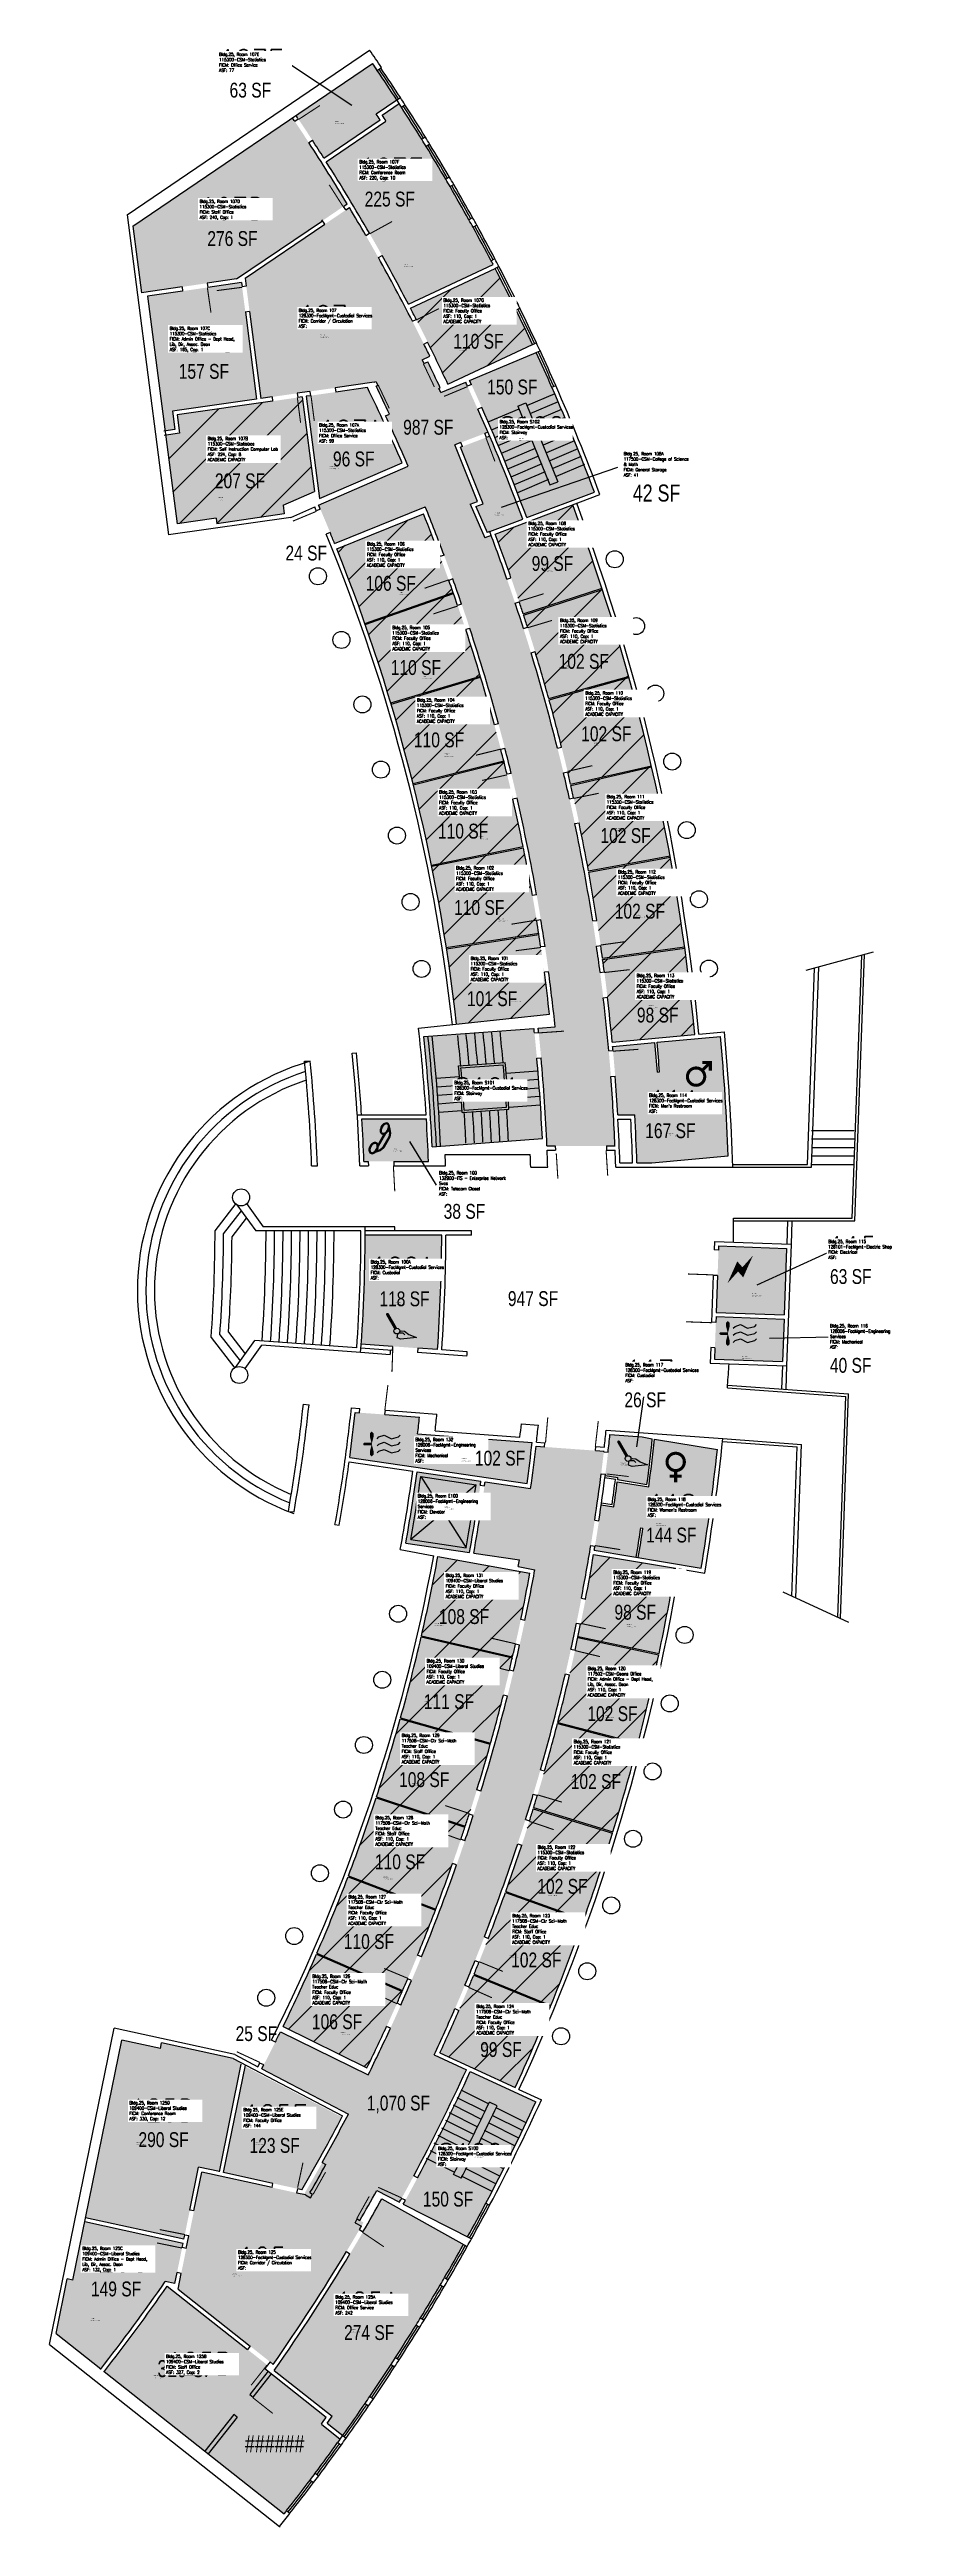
# Model space of a CAD drawing. Header units: inches. Extents: x -325 to 881, y 0 to 3497.
import ezdxf
from ezdxf.enums import TextEntityAlignment as Align

# ---------------------------------------------------------------- set-up
doc = ezdxf.new("R2010")
doc.units = ezdxf.units.IN
doc.header["$LTSCALE"] = 10
doc.header["$MEASUREMENT"] = 0
doc.layers.get('0').update_dxf_attribs({"linetype": 'CONTINUOUS'})
for name, color, linetype in [('A-COLS', 5, 'CONTINUOUS'), ('A-DOOR', 2, 'CONTINUOUS'), ('A-FLOR', 3, 'CONTINUOUS'), ('A-GLAZ', 1, 'CONTINUOUS'), ('A-GLAZ-SILL', 2, 'CONTINUOUS'), ('A-IDEN-CNUM', 7, 'CONTINUOUS'), ('A-IDEN-ICON', 4, 'CONTINUOUS'), ('A-IDEN-RNUM', 7, 'CONTINUOUS'), ('A-IDEN-SNUM', 4, 'CONTINUOUS'), ('A-IDEN-VNUM', 4, 'CONTINUOUS'), ('A-SITE', 3, 'CONTINUOUS'), ('A-WALL', 5, 'CONTINUOUS'), ('AREA-TEXT', 3, 'CONTINUOUS'), ('Rooms-Capacity', 4, 'CONTINUOUS'), ('Rooms-Category-Color', 7, 'CONTINUOUS'), ('Rooms-College-Color', 7, 'CONTINUOUS'), ('Rooms-Department-Color', 7, 'CONTINUOUS'), ('Rooms-Division-Color', 7, 'CONTINUOUS'), ('Rooms-Information', 7, 'CONTINUOUS')]:
    doc.layers.add(name, color=color, linetype=linetype)
doc.styles.add('AREA', font='arial.ttf', dxfattribs={"width": 0.75, "height": 24})
doc.styles.add('ROOMSNUMBER', font='txt', dxfattribs={"height": 0.03})
doc.styles.add('ROOMVNUMBER', font='simplex.shx', dxfattribs={"width": 0.85})
pattern_1 = [(45, (0, 0), (-26.51650429449553, 26.51650429449553), [])]

# ---------------------------------------------------------------- blocks, each defined once
blk = doc.blocks.new('CPMECH')
at = {"color": 0, "linetype": 'ByBlock'}
for p, q in [((0.004999999999995453, 0.02499999999999858), (0.01499999999998636, 0.03499999999999659)), ((0.01499999999998636, 0.03499999999999659), (0.04499999999998749, 0.04500000000000171)), ((0.01499999999998636, -0.005000000000002558), (0.04499999999998749, 0.005000000000002558)), ((0.04499999999998749, 0.04500000000000171), (0.08500000000000796, 0.02499999999999858)), ((0.04499999999998749, 0.005000000000002558), (0.08500000000000796, -0.01500000000000057)), ((0.08500000000000796, 0.02499999999999858), (0.125, 0.03499999999999659)), ((0.125, 0.03499999999999659), (0.1349999999999909, 0.04500000000000171)), ((0.125, -0.005000000000002558), (0.1349999999999909, 0.005000000000002558)), ((0.004999999999995453, -0.01500000000000057), (0.01499999999998636, -0.005000000000002558)), ((0.004999999999995453, -0.05499999999999972), (0.01499999999998636, -0.04500000000000171)), ((0.01499999999998636, -0.04500000000000171), (0.04499999999998749, -0.03499999999999659)), ((0.04499999999998749, -0.03499999999999659), (0.08500000000000796, -0.05499999999999972)), ((0.08500000000000796, -0.01500000000000057), (0.125, -0.005000000000002558)), ((0.08500000000000796, -0.05499999999999972), (0.125, -0.04500000000000171)), ((0.125, -0.04500000000000171), (0.1349999999999909, -0.03499999999999659))]:
    blk.add_line(p, q, dxfattribs=at)
at = {"color": 0, "linetype": 'ByBlock', "const_width": 0.015}
blk.add_lwpolyline([(-0.02500000000000568, -0.005000000000002558), (-0.06499999999999773, -0.005000000000002558)], dxfattribs=at)
at = {"color": 0, "linetype": 'ByBlock', "const_width": 0.0075}
blk.add_lwpolyline([(-0.06824759526418234, -0.006875000000000853, 1), (-0.06175240473581312, -0.003124999999997158, 1)], format="xyb", close=True, dxfattribs=at)
at = {"color": 0, "linetype": 'ByBlock'}
for points in [[(-0.02500000000000568, -0.005000000000002558, 0, 0.01999999999999999, 0), (-0.02500000000000568, 0.03499999999999659, 0.01999999999999999, 0.01999999999999999, 0), (-0.02500000000000568, 0.05499999999999972, 0.01999999999999999, 0, 0), (-0.02500000000000568, 0.06499999999999773, 0, 0, 0)], [(-0.02500000000000568, -0.005000000000002558, 0, 0.01999999999999999, 0), (-0.02500000000000568, -0.04500000000000171, 0.01999999999999999, 0.01999999999999999, 0), (-0.02500000000000568, -0.06499999999999773, 0.01999999999999999, 0, 0), (-0.02500000000000568, -0.07500000000000284, 0, 0, 0)]]:
    blk.add_lwpolyline(points, format="xyseb", dxfattribs=at)
blk = doc.blocks.new('CPPHONE')
at = {"color": 0, "linetype": 'ByBlock'}
for p, q in [((0.009556008844640473, 0.02521174687437622), (-0.01955600884468822, -0.02521174687437622)), ((0.01690313635333496, 0.02793734500905742), (-0.01824288231546234, -0.03293734500905288))]:
    blk.add_line(p, q, dxfattribs=at)
for points in [[(0.03642474057943446, 0.05722803579790536), (0.04165063509458378, 0.03080127018922241), (0.03821762477991797, 0.01083326998163869), (0.008217624779945254, -0.04112825424542876), (-0.008349364905370749, -0.05580127018922099), (-0.03384856251994961, -0.06448889558593862)], [(0.03335769176675285, 0.04696368300738385), (0.0365663632277915, 0.03073778935997495), (0.03344117238350464, 0.01256021175111499), (0.004293963324926153, -0.03792423523722022), (-0.01091257882308128, -0.05139233291976808), (-0.0264928966562934, -0.05670057700424991)]]:
    blk.add_lwpolyline(points, dxfattribs=at)
for points in [[(0.02883974596215921, 0.07861215932167909, 0.1398891526406618), (0.02159046636734274, 0.08042945317446026, 0.1071181112083476), (0.01219889896606219, 0.07807363809088486, 0.07981248617498339), (0.003888597269451566, 0.07215985936471725, 0.06745903993414724), (-0.003480762113554192, 0.06263139720814337, 0.06745903993414638), (-0.008047972708595807, 0.05148511369456088, 0.0798124861749811), (-0.009014304469530998, 0.04133129194913465, 0.1071181112083401), (-0.006358716477905091, 0.03202004845644524, 0.1398891526406594), (-0.001160254037870345, 0.02665063509461163, 0.1398891526406573), (0.006089025556946126, 0.02483334124183045, 0.1071181112083447), (0.01548059295828352, 0.02718915632540586, 0.0798124861749931), (0.0237908946548373, 0.03310293505157347, 0.06745903993414328), (0.03116025403784306, 0.04263139720814735, 0.06745903993415782), (0.03572746463294152, 0.05377768072172273, 0.07981248617499823), (0.03669379639387671, 0.06393150246714896, 0.1071181112083447), (0.03403820840219396, 0.07324274595984548, 0.1398891526406563)], [(0.02633974596216149, 0.07428203230275443, 0.139889152640647), (0.02175218874430129, 0.07543206927157797, 0.1071181112083535), (0.01441503193609606, 0.07359159004796112, 0.07981248617503768), (0.007397057496120851, 0.06859745752917235, 0.06745903993410939), (0.0008493649053775698, 0.06013139720814564, 0.06745903993410102), (-0.00320861210724388, 0.05022789892787216, 0.07981248617504512), (-0.004024670518390394, 0.04165308852036986, 0.1071181112083322), (-0.001949993877076395, 0.03437868472111205, 0.1398891526406731), (0.001339745962127381, 0.03098076211353629, 0.139889152640662), (0.005927303180044419, 0.02983072514471274, 0.1071181112083436), (0.01326445998824965, 0.03167120436832249, 0.07981248617502318), (0.02028243442816802, 0.03666533688711127, 0.06745903993412085), (0.0268301270189113, 0.04513139720814507, 0.06745903993418373), (0.03088810403153275, 0.05503489548843277, 0.07981248617496241), (0.03170416244267926, 0.06360970589592085, 0.1071181112083419), (0.02962948580136526, 0.07088410969517156, 0.1398891526406613)], [(-0.02616025403784761, -0.01665063509461362, 0.1398891526406618), (-0.03340953363260724, -0.01483334124182534, 0.1071181112083476), (-0.04280110103394463, -0.01718915632540785, 0.07981248617498339), (-0.05111140273055526, -0.02310293505157546, 0.06745903993414724), (-0.05848076211356101, -0.03263139720814223, 0.06745903993414638), (-0.06304797270860263, -0.04377768072172472, 0.0798124861749811), (-0.06401430446953782, -0.05393150246715095, 0.1071181112083401), (-0.06135871647791191, -0.06324274595984747, 0.1398891526406594), (-0.05616025403782032, -0.06861215932167397, 0.1398891526406573), (-0.0489109744430607, -0.07042945317446225, 0.1071181112083447), (-0.0395194070417233, -0.06807363809088685, 0.0798124861749931), (-0.03120910534516952, -0.06215985936471213, 0.06745903993414328), (-0.02383974596216376, -0.05263139720814536, 0.06745903993415782), (-0.0192725353670653, -0.04148511369456287, 0.07981248617499823), (-0.01830620360613011, -0.03133129194913664, 0.1071181112083447), (-0.02096179159781286, -0.02202004845644012, 0.1398891526406563)], [(-0.02866025403784533, -0.02098076211353117, 0.1398891526406534), (-0.03324781125570553, -0.01983072514471473, 0.1071181112083516), (-0.04058496806391076, -0.02167120436832448, 0.079812486175037), (-0.04760294250388597, -0.02666533688711326, 0.06745903993410975), (-0.05415063509462925, -0.03513139720814706, 0.06745903993410113), (-0.05820861210719386, -0.04503489548842055, 0.07981248617504505), (-0.05902467051839722, -0.05360970589592284, 0.1071181112083322), (-0.05694999387708322, -0.06088410969517355, 0.139889152640673), (-0.0536602540378226, -0.06428203230275642, 0.1398891526406621), (-0.0490726968199624, -0.06543206927157996, 0.1071181112083434), (-0.04173554001175717, -0.06359159004796311, 0.07981248617502337), (-0.0347175655718388, -0.05859745752917433, 0.06745903993412085), (-0.02816987298109552, -0.05013139720814763, 0.06745903993418408), (-0.02411189596847407, -0.04022789892785994, 0.07981248617496194), (-0.02329583755732756, -0.03165308852036475, 0.1071181112083419), (-0.02537051419864156, -0.02437868472111404, 0.1398891526406613)]]:
    blk.add_lwpolyline(points, format="xyb", close=True, dxfattribs=at)
blk = doc.blocks.new('CPELECT')
at = {"color": 0, "linetype": 'ByBlock'}
blk.add_lwpolyline([(0.06232050807568612, 0.06294228634059933, 0, 0.03, 0), (0.01049038105679756, -0.01683012701892236, 0.03000000000000025, 0.03000000000000025, 0), (-0.01049038105679756, 0.006830127018921953, 0.03, 0, 0), (-0.06232050807568612, -0.07294228634059961, 0.03, 0, 0)], format="xyseb", dxfattribs=at)
blk = doc.blocks.new('CPWOMEN')
at = {"color": 0, "linetype": 'ByBlock', "const_width": 0.015}
blk.add_lwpolyline([(-0.03750000000002274, 0, 1), (0.04750000000001364, 0, 1)], format="xyb", close=True, dxfattribs=at)
for points in [[(-0.02499999999997726, -0.07000000000000028), (0.03500000000002501, -0.07000000000000028)], [(0.004999999999995453, -0.03999999999999915), (0.004999999999995453, -0.1000000000000014)]]:
    blk.add_lwpolyline(points, dxfattribs=at)
blk = doc.blocks.new('CPMEN')
at = {"color": 0, "linetype": 'ByBlock', "const_width": 0.015}
blk.add_lwpolyline([(-0.05750000000000455, -0.02000000000000313, 1), (0.02750000000000341, -0.02000000000000313, 1)], format="xyb", close=True, dxfattribs=at)
for points in [[(0.05500000000000682, 0.00999999999999801), (0.05500000000000682, 0.04999999999999716), (0.01499999999998636, 0.04999999999999716)], [(0.01505203820042311, 0.01005203820042766), (0.05500000000000682, 0.04999999999999716)]]:
    blk.add_lwpolyline(points, dxfattribs=at)
blk = doc.blocks.new('CPCUST')
at = {"color": 0, "linetype": 'ByBlock'}
for p, q in [((0.01710768682039543, -0.06389526559284252), (0.02000603612435725, -0.04661972163469329)), ((0.03576614561558245, -0.07045290280554815), (0.01710768682039543, -0.06389526559284252)), ((0.02622214892755892, -0.04084634061456337), (0.0445807061709047, -0.04056143188978271)), ((0.0296781998588358, -0.03407984564873644), (0.03758796190732028, -0.03023640276653876)), ((0.1117389269890054, -0.06251715192284006), (0.03576614561558245, -0.07045290280554815)), ((0.03758796190732028, -0.03023640276653876), (0.05333712680811686, -0.03237435190612691)), ((0.0445807061709047, -0.04056143188978271), (0.05433683077671958, -0.05052010497931518)), ((0.05333712680811686, -0.03237435190612691), (0.07452052004998677, -0.04788691310499892)), ((0.07452052004998677, -0.04788691310499892), (0.1117389269890054, -0.06251715192284006))]:
    blk.add_line(p, q, dxfattribs=at)
at = {"color": 0, "linetype": 'ByBlock', "const_width": 0.0075}
blk.add_lwpolyline([(-0.03324759526418575, 0.04812499999999999, 1), (-0.02675240473581653, 0.05187500000000002, 1)], format="xyb", close=True, dxfattribs=at)
at = {"color": 0, "linetype": 'ByBlock', "const_width": 0.015}
blk.add_lwpolyline([(-0.02999999999997272, 0.05), (0.009999999999990905, -0.01928203230275514)], dxfattribs=at)
at = {"color": 0, "linetype": 'ByBlock'}
blk.add_circle((0.01581866083250816, -0.03126680850405537), 0.01414213562373094, dxfattribs=at)

msp = doc.modelspace()

# ---------------------------------------------------------------- hatches: boundary and pattern name
at = {"layer": 'Rooms-Capacity'}
h = msp.add_hatch(dxfattribs=at)
h.set_pattern_fill('ANSI31', color=256, scale=300, style=0)
h.set_pattern_definition(pattern_1)
edge = h.paths.add_edge_path()
edge.add_arc((-2275.305019039185, 1854.746568191895), 2903.999999793622, 24.97188016772058, 27.34005729055162)
edge.add_line((304.3076076284051, 3188.468688852154), (184.6598425135016, 3132.462060285732))
edge.add_arc((-2275.305019133126, 1854.746567735621), 2772.000000079128, 24.966536299707116, 27.447543353089316, ccw=False)
edge.add_line((237.6639534272254, 3024.77688502986), (357.2148079834878, 3080.738150191493))
h = msp.add_hatch(dxfattribs=at)
h.set_pattern_fill('ANSI31', color=256, scale=300, style=0)
h.set_pattern_definition(pattern_1)
h.paths.add_polyline_path([(6.541958827525377, 2841.645229831338), (4.937025614082813, 2854.029435208999), (49.09415826201439, 2873.18440388795), (31.7585960291326, 3006.95144290477), (-144.4300408288836, 2981.519533499144), (-141.0876455381513, 2955.72848527506), (-160.8885258436203, 2952.870331669226), (-144.6932556666434, 2827.902170190588), (-89.51204690337181, 2835.867289368063), (-88.48326165229082, 2827.928835703991)])
h = msp.add_hatch(dxfattribs=at)
h.set_pattern_fill('ANSI31', color=256, scale=300, style=0)
h.set_pattern_definition(pattern_1)
edge = h.paths.add_edge_path()
edge.add_arc((-2305.089007946675, 1834.524643123298), 2702.99999989424, 19.36781053680849, 21.8827310595155)
edge.add_line((203.1561394482851, 2841.954680395313), (80.73964489996433, 2792.576123267412))
edge.add_arc((-2305.089007915855, 1834.524643048564), 2570.999999872904, 19.368685531278174, 21.878382211151177, ccw=False)
edge.add_line((120.4028214924037, 2687.185410775244), (244.9458466395736, 2730.923683631234))
h = msp.add_hatch(dxfattribs=at)
h.set_pattern_fill('ANSI31', color=256, scale=300, style=0)
h.set_pattern_definition(pattern_1)
edge = h.paths.add_edge_path()
edge.add_arc((-2305.089007718126, 1834.524643033889), 2903.999999695649, 18.1006745587368, 20.56572160521066)
edge.add_line((413.8386793993413, 2854.646317373961), (304.380012832582, 2813.32003999874))
edge.add_arc((-2305.089007972026, 1834.524643178202), 2786.999999888058, 18.10137030572821, 20.56075193548378, ccw=False)
edge.add_line((343.9776271171868, 2700.443208768032), (455.1980545520782, 2736.761492257006))
h = msp.add_hatch(dxfattribs=at)
h.set_pattern_fill('ANSI31', color=256, scale=300, style=0)
h.set_pattern_definition(pattern_1)
edge = h.paths.add_edge_path()
edge.add_arc((-2305.089007544505, 1834.524642875969), 2702.999999596025, 16.73447721058645, 19.33372559535386)
edge.add_line((245.4786583185196, 2729.406523165293), (120.9356331825256, 2685.668250320479))
edge.add_arc((-2305.08900804093, 1834.524643000941), 2571.000000020287, 16.73535219737653, 19.33285059650501, ccw=False)
edge.add_line((157.0163064524531, 2574.847829486243), (283.4373334720731, 2612.817890745588))
h = msp.add_hatch(dxfattribs=at)
h.set_pattern_fill('ANSI31', color=256, scale=300, style=0)
h.set_pattern_definition(pattern_1)
edge = h.paths.add_edge_path()
edge.add_arc((-2305.089008043811, 1834.524643016006), 2904.000000022798, 15.53400789002428, 18.0675282376679)
edge.add_line((455.7195478454232, 2735.16448105406), (344.4991203993559, 2698.846197576262))
edge.add_arc((-2305.089007919195, 1834.524642634914), 2787.000000011273, 15.534703649985488, 18.066832494339508, ccw=False)
edge.add_line((380.0974564924836, 2580.944532109424), (492.83270489797, 2612.245729512535))
h = msp.add_hatch(dxfattribs=at)
h.set_pattern_fill('ANSI31', color=256, scale=300, style=0)
h.set_pattern_definition(pattern_1)
edge = h.paths.add_edge_path()
edge.add_arc((-2305.089008096144, 1834.524642989824), 2703.000000082693, 14.1011438716358, 16.70039225598536)
edge.add_line((283.8998778350651, 2611.277852813713), (157.4788508154452, 2573.307791582309))
edge.add_arc((-2305.089008087344, 1834.524642794603), 2571.000000123248, 14.10201886819749, 16.699517267391514, ccw=False)
edge.add_line((188.4298723340034, 2460.946699890308), (316.4619024395943, 2493.068357496522))
h = msp.add_hatch(dxfattribs=at)
h.set_pattern_fill('ANSI31', color=256, scale=300, style=0)
h.set_pattern_definition(pattern_1)
edge = h.paths.add_edge_path()
edge.add_arc((-2305.08900805905, 1834.524642549962), 2904.000000149108, 12.96734123243159, 15.50086157957084)
edge.add_line((493.2821579575539, 2610.626967036165), (380.5469095520675, 2579.325769619085))
edge.add_arc((-2305.089007970632, 1834.524642309778), 2787.000000130823, 12.968036989244922, 15.500165833416588, ccw=False)
edge.add_line((410.8296839632094, 2459.948226397857), (524.8535594902933, 2486.169534525834))
h = msp.add_hatch(dxfattribs=at)
h.set_pattern_fill('ANSI31', color=256, scale=300, style=0)
h.set_pattern_definition(pattern_1)
edge = h.paths.add_edge_path()
edge.add_arc((-2305.089008137394, 1834.524642949321), 2703.000000135136, 11.46781053849108, 14.06705892423576)
edge.add_line((316.8532026149333, 2491.508694662713), (188.8211724869907, 2459.387037067674))
edge.add_arc((-2305.089007993131, 1834.524642632797), 2571.000000054703, 11.468685539152375, 14.066183938830193, ccw=False)
edge.add_line((214.57717429474, 2345.722578970715), (343.9498063288629, 2371.927992568351))
h = msp.add_hatch(dxfattribs=at)
h.set_pattern_fill('ANSI31', color=256, scale=300, style=0)
h.set_pattern_definition(pattern_1)
edge = h.paths.add_edge_path()
edge.add_arc((-2305.089007956059, 1834.524642865424), 2903.999999983912, 10.40067456006573, 12.9341949078104)
edge.add_line((525.2300705686212, 2484.532268702053), (411.2061950080097, 2458.310960602015))
edge.add_arc((-2305.089008297703, 1834.524642735043), 2787.000000333631, 10.401370313450116, 12.933499157715573, ccw=False)
edge.add_line((436.112647857517, 2337.697060651146), (551.1963711865246, 2358.785868594423))
h = msp.add_hatch(dxfattribs=at)
h.set_pattern_fill('ANSI31', color=256, scale=300, style=0)
h.set_pattern_definition(pattern_1)
edge = h.paths.add_edge_path()
edge.add_arc((-2305.089008090061, 1834.524643219856), 2703.000000040523, 8.834477199612628, 11.43372558468456)
edge.add_line((344.2690359055996, 2370.35199875012), (214.8964038714767, 2344.146585141309))
edge.add_arc((-2305.089008030712, 1834.524642965864), 2571.000000028494, 8.835352198403996, 11.432850597344327, ccw=False)
edge.add_line((235.4029897525907, 2229.418817834929), (365.8429911844432, 2249.652642119676))
h = msp.add_hatch(dxfattribs=at)
h.set_pattern_fill('ANSI31', color=256, scale=300, style=0)
h.set_pattern_definition(pattern_1)
edge = h.paths.add_edge_path()
edge.add_arc((-2305.089007734743, 1834.524642850667), 2903.999999757861, 7.834007894352857, 10.36752824175138)
edge.add_line((551.4991848170757, 2357.133384422399), (436.415461499244, 2336.044576490298))
edge.add_arc((-2305.089007996875, 1834.524642711832), 2787.000000043838, 7.834703648073798, 10.36683249261148, ccw=False)
edge.add_line((455.8956200927496, 2214.436321523041), (571.8082853145897, 2230.350316397846))
h = msp.add_hatch(dxfattribs=at)
h.set_pattern_fill('ANSI31', color=256, scale=300, style=0)
h.set_pattern_definition(pattern_1)
edge = h.paths.add_edge_path()
edge.add_arc((-2305.08900770822, 1834.52464307928), 2702.999999703449, 6.387660933219332, 8.800392256261997)
edge.add_line((366.0894759558141, 2248.063645843416), (235.6494745127857, 2227.829821536317))
edge.add_arc((-2305.089007783266, 1834.524642655513), 2570.999999835571, 6.401534977346728, 8.799517272401204, ccw=False)
edge.add_line((249.8806335255504, 2121.179716123268), (381.1305024772882, 2135.246676684357))
h = msp.add_hatch(dxfattribs=at)
h.set_pattern_fill('ANSI31', color=256, scale=300, style=0)
h.set_pattern_definition(pattern_1)
edge = h.paths.add_edge_path()
edge.add_arc((-2305.089008019695, 1834.524642851523), 2904.000000034507, 5.376624599620683, 7.800861574384081)
edge.add_line((572.0367939434946, 2228.685929481871), (456.1241287104785, 2212.771934618242))
edge.add_arc((-2305.089008050506, 1834.524642730458), 2787.000000079275, 5.379109430382584, 7.800165825402985, ccw=False)
edge.add_line((469.6376326046884, 2095.792838422582), (586.134193059057, 2106.635652816854))
h = msp.add_hatch(dxfattribs=at)
h.set_pattern_fill('ANSI31', color=256, scale=300, style=0)
h.set_pattern_definition(pattern_1)
edge = h.paths.add_edge_path()
edge.add_arc((-2305.08900825138, 1834.524642622266), 2703.000000207935, 347.0344772139383, 349.5902519949714)
edge.add_line((353.4216229654849, 1346.129080776125), (223.5412856675684, 1369.6915136436))
edge.add_arc((-2305.089007952804, 1834.524642891332), 2570.999999972946, 347.0353521998069, 349.5837221739308, ccw=False)
edge.add_line((200.3728002458811, 1257.721272999421), (328.9986843802035, 1228.066871090792))
h = msp.add_hatch(dxfattribs=at)
h.set_pattern_fill('ANSI31', color=256, scale=300, style=0)
h.set_pattern_definition(pattern_1)
edge = h.paths.add_edge_path()
edge.add_arc((-2305.089007783433, 1834.524643051796), 2903.999999842834, 348.0340078891342, 350.4582448636791)
edge.add_line((558.7343227788806, 1353.139214923605), (443.3329724818468, 1372.414680562913))
edge.add_arc((-2305.089008219356, 1834.524642753961), 2787.000000207703, 348.0347036485333, 350.45576004262585, ccw=False)
edge.add_line((421.3588238507509, 1256.726044488139), (535.8094949685037, 1232.435201067477))
h = msp.add_hatch(dxfattribs=at)
h.set_pattern_fill('ANSI31', color=256, scale=300, style=0)
h.set_pattern_definition(pattern_1)
edge = h.paths.add_edge_path()
edge.add_arc((-2305.089008012844, 1834.524642766874), 2571.000000003251, 344.36868553626687, 346.9995172690617, ccw=False)
edge.add_line((170.8237072080374, 1141.778494005091), (297.9306235201657, 1106.171845103614))
edge.add_arc((-2305.08900796143, 1834.524642841046), 2702.99999997235, 344.3678105415934, 347.0003922601833)
edge.add_line((328.6374398656189, 1226.499974043109), (200.0115557312965, 1256.154375943355))
h = msp.add_hatch(dxfattribs=at)
h.set_pattern_fill('ANSI31', color=256, scale=300, style=0)
h.set_pattern_definition(pattern_1)
edge = h.paths.add_edge_path()
edge.add_line((392.7487661764026, 1135.210447154939), (505.9968316778541, 1105.81866509188))
edge.add_arc((-2305.089008007632, 1834.524643084143), 2904.000000076088, 345.4673412226943, 348.0008615701136)
edge.add_line((535.4607033915818, 1230.791806879453), (421.010032273829, 1255.082650300115))
edge.add_arc((-2305.089007873597, 1834.524642980187), 2786.999999923532, 345.46803697588683, 348.0001658199744, ccw=False)
h = msp.add_hatch(dxfattribs=at)
h.set_pattern_fill('ANSI31', color=256, scale=300, style=0)
h.set_pattern_definition(pattern_1)
edge = h.paths.add_edge_path()
edge.add_arc((-2305.089007780887, 1834.524642928791), 2570.999999818163, 341.76868553102497, 344.3328505973568, ccw=False)
edge.add_line((136.8498925231397, 1030.176828704774), (262.210737157613, 988.8408848186955))
edge.add_arc((-2305.089007993743, 1834.524642635374), 2702.9999999425, 341.7678105456445, 344.3337255976689)
edge.add_line((297.4968698099256, 1104.623451825231), (170.3899534977973, 1140.230100726709))
h = msp.add_hatch(dxfattribs=at)
h.set_pattern_fill('ANSI31', color=256, scale=300, style=0)
h.set_pattern_definition(pattern_1)
edge = h.paths.add_edge_path()
edge.add_line((358.7257227860391, 1015.097965177149), (470.5439599268138, 980.6642166730016))
edge.add_arc((-2305.089007888765, 1834.524642822124), 2903.999999891232, 342.9006745602578, 345.4341949077876)
edge.add_line((505.574795845896, 1104.192539088428), (392.3267303332686, 1133.584321120754))
edge.add_arc((-2305.089007937846, 1834.524642829195), 2786.999999940695, 342.90137031154893, 345.4334991560113, ccw=False)
h = msp.add_hatch(dxfattribs=at)
h.set_pattern_fill('ANSI31', color=256, scale=300, style=0)
h.set_pattern_definition(pattern_1)
edge = h.paths.add_edge_path()
edge.add_arc((-2305.089008254778, 1834.52464278129), 2703.000000214057, 339.1344772112413, 341.7337255966017)
edge.add_line((261.7071902118623, 987.3137618936598), (136.3463455997407, 1028.649705776945))
edge.add_arc((-2305.089008296955, 1834.524642802477), 2571.000000268882, 339.1353522041453, 341.7328506038491, ccw=False)
edge.add_line((97.31614552438259, 918.8333857320249), (220.6454651579261, 871.781493768096))
h = msp.add_hatch(dxfattribs=at)
h.set_pattern_fill('ANSI31', color=256, scale=300, style=0)
h.set_pattern_definition(pattern_1)
edge = h.paths.add_edge_path()
edge.add_line((319.357958111912, 896.6295943111181), (429.522012937814, 857.222967739217))
edge.add_arc((-2305.089007972533, 1834.524642943935), 2904.000000007279, 340.3340078917959, 342.8675282392081)
edge.add_line((470.0495266355574, 979.0586215406656), (358.2312895059586, 1013.492370061576))
edge.add_arc((-2305.089007883353, 1834.524643066117), 2786.999999964279, 340.33470364033207, 342.866832484505, ccw=False)
h = msp.add_hatch(dxfattribs=at)
h.set_pattern_fill('ANSI31', color=256, scale=300, style=0)
h.set_pattern_definition(pattern_1)
edge = h.paths.add_edge_path()
edge.add_arc((-2305.089007845725, 1834.524642933036), 2702.99999989356, 336.5011438726161, 339.1003922568976)
edge.add_line((220.0722875967622, 870.2791184820235), (96.74296796321869, 917.3310104375705))
edge.add_arc((-2305.089007892851, 1834.524643051293), 2570.999999990631, 336.5020188632651, 339.0995172616034, ccw=False)
edge.add_line((52.70856506377459, 809.4238651217893), (173.7458905689418, 756.7553977668285))
h = msp.add_hatch(dxfattribs=at)
h.set_pattern_fill('ANSI31', color=256, scale=300, style=0)
h.set_pattern_definition(pattern_1)
edge = h.paths.add_edge_path()
edge.add_line((428.9561742246151, 855.6411249618977), (318.7921193875372, 895.047751522623))
edge.add_arc((-2305.089007967267, 1834.524642593237), 2786.999999882387, 337.7680369836826, 340.30016582723664, ccw=False)
edge.add_line((274.7244602702558, 780.0430313525721), (383.0132978260517, 735.7425928395241))
edge.add_arc((-2305.089007862289, 1834.524642905888), 2903.999999895836, 337.7673412254732, 340.3008615724544)
h = msp.add_hatch(dxfattribs=at)
h.set_pattern_fill('ANSI31', color=256, scale=300, style=0)
h.set_pattern_definition(pattern_1)
edge = h.paths.add_edge_path()
edge.add_arc((-2305.089008070549, 1834.524643045929), 2703.000000147209, 333.952214709894, 336.4670589235487)
edge.add_line((173.1042928956449, 755.2809431143105), (52.06696737930179, 807.9494104804471))
edge.add_arc((-2305.08900822014, 1834.524642653389), 2571.00000011962, 333.956567487034, 336.46618393990417, ccw=False)
edge.add_line((4.855470020323992, 705.7210689252242), (123.3622208274901, 647.5816664630547))
h = msp.add_hatch(dxfattribs=at)
h.set_pattern_fill('ANSI31', color=256, scale=300, style=0)
h.set_pattern_definition(pattern_1)
edge = h.paths.add_edge_path()
edge.add_arc((-2305.089007800107, 1834.524643079468), 2786.999999916491, 335.27411752058254, 337.7334991504221, ccw=False)
edge.add_line((226.3969365991652, 668.7854300290346), (332.5649295821786, 619.6181832673028))
edge.add_arc((-2305.0890078704, 1834.524642745246), 2903.999999834767, 335.2691478623266, 337.7341949090052)
edge.add_line((382.3771889805794, 734.1876762555912), (274.0883514359593, 778.4881147630513))
at = {"layer": 'Rooms-Category-Color', "true_color": 0xfa9ba3}
h = msp.add_hatch(color=241, dxfattribs=at)
edge = h.paths.add_edge_path()
edge.add_arc((-2305.083286030666, 1834.52831147598), 2903.993202998597, 32.57632337014021, 32.77719515208081)
edge.add_line((136.5423553325236, 3406.673581640236), (165.5199856795371, 3426.348027373664))
edge.add_arc((-526.4751608859514, 3022.425787651531), 801.2555513769224, 30.27239793169281, 34.6961899763586)
edge.add_line((132.3026466071606, 3478.520360045135), (23.09465413168073, 3404.373278447427))
edge.add_arc((-2275.305019369358, 1854.746568272475), 2772.000000006733, 32.50019127648301, 33.98863136409187, ccw=False)
edge.add_line((62.57109621539712, 3344.148887397721), (142.0390820391476, 3398.103905668482))
h = msp.add_hatch(color=241, dxfattribs=at)
edge = h.paths.add_edge_path()
edge.add_arc((-2275.305019300509, 1854.746567982863), 2766.000000124669, 31.00374922548992, 33.98822784259502)
edge.add_line((18.13065322861075, 3401.002955733798), (-207.2079603485763, 3248.008653854951))
edge.add_line((-207.2079603485763, 3248.008653854951), (-195.0321672298014, 3154.056131581776))
edge.add_line((-195.0321672298014, 3154.056131581776), (-60.66316453367472, 3173.451595192775))
edge.add_line((-60.66316453367472, 3173.451595192775), (95.5265091843903, 3279.497024810873))
h = msp.add_hatch(color=241, dxfattribs=at)
edge = h.paths.add_edge_path()
edge.add_line((181.885973341763, 3137.788432613946), (301.5442187078297, 3193.79996695742))
edge.add_arc((-2053.33653970056, 1976.760600614858), 2650.782564743774, 27.33063107488402, 33.03033045702969)
edge.add_line((169.0322113260627, 3421.656908316538), (144.2288555055857, 3404.823451367207))
edge.add_arc((102.9008032126987, 3368.97334830121), 54.71049073227388, 30.103595705988425, 40.940070228880074, ccw=False)
edge.add_line((150.2319399788976, 3396.414217248559), (65.79090849682689, 3339.082735279575))
edge.add_arc((-2275.305019080836, 1854.746568050042), 2771.999999903748, 27.571671418516985, 32.37611744029749, ccw=False)
at = {"layer": 'Rooms-Category-Color', "true_color": 0xadadad}
h = msp.add_hatch(color=253, dxfattribs=at)
edge = h.paths.add_edge_path()
edge.add_line((201.2262714654207, 3059.349623124115), (203.8001094013453, 3053.929616991431))
edge.add_line((203.8001094013453, 3053.929616991431), (209.3191571049392, 3056.513060582802))
edge.add_arc((961.2036810162684, 3390.799950493463), 822.8475326957654, 203.9698694090774, 206.8083460179542)
edge.add_line((226.7956927791238, 3019.689496750943), (224.9806932359934, 3018.839902915992))
edge.add_arc((-2275.30501570527, 1854.746572332623), 2757.99599503781, 24.831297241308107, 24.965939294021382, ccw=False)
edge.add_line((227.7093449011445, 3012.961154887453), (262.7421313752357, 3027.748128797612))
edge.add_line((262.7421313752357, 3027.748128797612), (294.255468416633, 2957.00556689958))
edge.add_line((294.255468416633, 2957.00556689958), (247.4783645196676, 2939.344803863615))
edge.add_line((247.4783645196676, 2939.344803863615), (279.473899766569, 2859.499449630584))
edge.add_arc((-393.6644797064927, 4626.833255583648), 1891.185887104745, 290.517472203495, 290.85073106893503, ccw=False)
edge.add_line((269.1829369240806, 2855.614081723355), (289.6548599764618, 2807.760537317224))
edge.add_line((289.6548599764618, 2807.760537317224), (298.7728026344082, 2811.203029757566))
edge.add_arc((-2305.34698797223, 1834.493215236886), 2781.259057623037, 2.3666197999779115, 20.559225841741124, ccw=False)
edge.add_line((473.5398143716156, 1949.34131217096), (377.454958576709, 1949.341312148608))
edge.add_arc((-2305.088997512735, 1834.52464339233), 2684.999989530036, 2.450844371486494, 6.009516630839933)
edge.add_line((365.1556278280914, 2115.627088445239), (389.1024912446737, 2117.390627925284))
edge.add_arc((-2305.089007964771, 1834.524642862969), 2708.999999984811, 5.993585546870101, 22.05195079858575)
edge.add_line((205.7308814562857, 2851.610913936049), (77.75000116601586, 2799.987877051346))
edge.add_arc((-2305.089008032257, 1834.524642957163), 2571.000000028122, 22.05648725040431, 23.19526192346095)
edge.add_arc((-2305.089005378515, 1834.524635165498), 2571.000000657759, 23.19526210635877, 23.30130680890218)
edge.add_arc((-2305.089004525074, 1834.524643246271), 2570.999996677444, 23.30130665103033, 23.36171557022548)
edge.add_line((55.13987451419234, 2854.015016650781), (181.7415459863842, 2908.933687845245))
edge.add_arc((-2305.089012755648, 1834.524640201714), 2709.000005454317, 23.36625201371699, 25.01569726359892)
edge.add_line((149.7850355319679, 2980.070115770213), (155.3166147954762, 2982.404937744141))
edge.add_line((155.3166147954762, 2982.404937744141), (136.2926267981529, 3022.329640964046))
edge.add_line((136.2926267981529, 3022.329640964046), (138.5896797850728, 3023.404882066883))
edge.add_line((138.5896797850728, 3023.404882066883), (136.0158418715, 3028.824888202362))
edge.add_line((136.0158418715, 3028.824888202362), (133.6613406613469, 3027.722755825147))
edge.add_line((133.6613406613469, 3027.722755825147), (-26.41971859708428, 3004.61589107383))
edge.add_line((-26.41971859708428, 3004.61589107383), (-48.43600885570049, 3174.501004879363))
edge.add_line((-48.43600885570049, 3174.501004879363), (98.61640375480056, 3274.342664695345))
edge.add_arc((-2275.305018926028, 1854.74656797348), 2765.999999799516, 25.93490851190961, 30.879265208107995, ccw=False)
edge.add_line((212.1352213583887, 3064.456057853065), (201.2262714654207, 3059.349623124115))
at = {"layer": 'Rooms-Category-Color', "true_color": 0xfa9ba3}
h = msp.add_hatch(color=241, dxfattribs=at)
edge = h.paths.add_edge_path()
edge.add_arc((-2275.305019039185, 1854.746568191895), 2903.999999793622, 24.97188016772058, 27.34005729055162)
edge.add_line((304.3076076284051, 3188.468688852154), (184.6598425135016, 3132.462060285732))
edge.add_arc((-2275.305019133126, 1854.746567735621), 2772.000000079128, 24.966536299707116, 27.447543353089316, ccw=False)
edge.add_line((237.6639534272254, 3024.77688502986), (357.2148079834878, 3080.738150191493))
for points in [[(-32.35879487916827, 3003.758616470732), (-53.69490649178624, 3168.395242815837), (-186.3382361233234, 3149.248871108517), (-161.6597291976213, 2958.821196489036), (-147.7979251630604, 2960.822075500153), (-151.1403204314411, 2986.613123651594)], [(-135.0982892252505, 405.5761111658067), (-114.2758822292089, 507.4732674462721), (-84.97025493532419, 501.0414030365646), (-53.62556198984385, 654.4307338781655), (-65.30850907042623, 660.5425594495609), (-166.4897874779999, 682.7493613595143), (-168.0924352370203, 674.9065961558372), (-222.5493865571916, 686.8585574962199), (-273.8076843693852, 436.0194116514176)], [(-158.4552829334248, 339.5104473358979), (-16.9078456768766, 227.5633287238888), (-20.62978851422668, 222.857254313305), (65.94100382334136, 154.390096263299), (58.99959537429822, 144.5805471813976), (85.66698967292905, 123.4898231355473), (46.83041065692896, 70.43684700610925), (6.459731948783428, 17.84018519922915), (-247.6696786060929, 218.8261986589059), (-158.4552828056553, 339.5104475196895)]]:
    msp.add_hatch(color=241, dxfattribs=at).paths.add_polyline_path(points)
at = {"layer": 'Rooms-Category-Color', "true_color": 0xadadad}
h = msp.add_hatch(color=253, dxfattribs=at)
edge = h.paths.add_edge_path()
edge.add_line((349.0385174229741, 2836.594316840172), (444.4642229452729, 2872.622429550625))
edge.add_arc((-2275.305019220249, 1854.74656808694), 2903.999999996566, 20.5184030655669, 24.73336348645091)
edge.add_line((362.2956649102271, 3069.768638279289), (268.2729921452701, 3030.082647738978))
edge.add_arc((-2275.305019403335, 1854.746567961784), 2802.000000224764, 20.512371203658176, 24.8007060574148, ccw=False)
at = {"layer": 'Rooms-Category-Color', "true_color": 0xfa9ba3}
h = msp.add_hatch(color=241, dxfattribs=at)
edge = h.paths.add_edge_path()
edge.add_arc((-2305.089007689974, 1834.524642848535), 2702.999999744479, 23.53547173963035, 26.0192767299253)
edge.add_line((123.952505338937, 3020.259152172133), (37.69767233356833, 3007.808717569336))
edge.add_line((37.69767233356833, 3007.808717569336), (56.42724546790123, 2863.285020433366))
edge.add_line((56.42724546790123, 2863.285020433366), (173.056622017175, 2913.877799411304))
at = {"layer": 'Rooms-Category-Color', "true_color": 0xe3f498}
msp.add_hatch(color=61, dxfattribs=at).paths.add_polyline_path([(6.541958827525377, 2841.645229831338), (4.937025614082813, 2854.029435208999), (49.09415826201439, 2873.18440388795), (31.7585960291326, 3006.95144290477), (-144.4300408288836, 2981.519533499144), (-141.0876455381513, 2955.72848527506), (-160.8885258436203, 2952.870331669226), (-144.6932556666434, 2827.902170190588), (-89.51204690337181, 2835.867289368063), (-88.48326165229082, 2827.928835703991)])
at = {"layer": 'Rooms-Category-Color', "true_color": 0xe3c5e1}
h = msp.add_hatch(color=254, dxfattribs=at)
edge = h.paths.add_edge_path()
edge.add_line((296.6171057593756, 2951.483812430088), (255.3250000122935, 2935.893918355927))
edge.add_line((255.3250000122935, 2935.893918355927), (287.3205352508103, 2856.048564144613))
edge.add_line((287.3205352508103, 2856.048564144613), (277.1635853338883, 2852.213793011284))
edge.add_line((277.1635853338883, 2852.213793011284), (292.9112184457481, 2815.403374250047))
edge.add_line((292.9112184457481, 2815.403374250047), (343.4252395965159, 2834.475016008131))
edge.add_arc((-2275.30501931598, 1854.746567970745), 2796.000000149795, 20.51200268911193, 23.09471271607138)
at = {"layer": 'Rooms-Category-Color', "true_color": 0xfa9ba3}
h = msp.add_hatch(color=241, dxfattribs=at)
edge = h.paths.add_edge_path()
edge.add_arc((-2305.089007946675, 1834.524643123298), 2702.99999989424, 19.36781053680849, 21.8827310595155)
edge.add_line((203.1561394482851, 2841.954680395313), (80.73964489996433, 2792.576123267412))
edge.add_arc((-2305.089007915855, 1834.524643048564), 2570.999999872904, 19.368685531278174, 21.878382211151177, ccw=False)
edge.add_line((120.4028214924037, 2687.185410775244), (244.9458466395736, 2730.923683631234))
h = msp.add_hatch(color=241, dxfattribs=at)
edge = h.paths.add_edge_path()
edge.add_arc((-2305.089007718126, 1834.524643033889), 2903.999999695649, 18.1006745587368, 20.56572160521066)
edge.add_line((413.8386793993413, 2854.646317373961), (304.380012832582, 2813.32003999874))
edge.add_arc((-2305.089007972026, 1834.524643178202), 2786.999999888058, 18.10137030572821, 20.56075193548378, ccw=False)
edge.add_line((343.9776271171868, 2700.443208768032), (455.1980545520782, 2736.761492257006))
h = msp.add_hatch(color=241, dxfattribs=at)
edge = h.paths.add_edge_path()
edge.add_arc((-2305.089007544505, 1834.524642875969), 2702.999999596025, 16.73447721058645, 19.33372559535386)
edge.add_line((245.4786583185196, 2729.406523165293), (120.9356331825256, 2685.668250320479))
edge.add_arc((-2305.08900804093, 1834.524643000941), 2571.000000020287, 16.73535219737653, 19.33285059650501, ccw=False)
edge.add_line((157.0163064524531, 2574.847829486243), (283.4373334720731, 2612.817890745588))
h = msp.add_hatch(color=241, dxfattribs=at)
edge = h.paths.add_edge_path()
edge.add_arc((-2305.089008043811, 1834.524643016006), 2904.000000022798, 15.53400789002428, 18.0675282376679)
edge.add_line((455.7195478454232, 2735.16448105406), (344.4991203993559, 2698.846197576262))
edge.add_arc((-2305.089007919195, 1834.524642634914), 2787.000000011273, 15.534703649985488, 18.066832494339508, ccw=False)
edge.add_line((380.0974564924836, 2580.944532109424), (492.83270489797, 2612.245729512535))
h = msp.add_hatch(color=241, dxfattribs=at)
edge = h.paths.add_edge_path()
edge.add_arc((-2305.089008096144, 1834.524642989824), 2703.000000082693, 14.1011438716358, 16.70039225598536)
edge.add_line((283.8998778350651, 2611.277852813713), (157.4788508154452, 2573.307791582309))
edge.add_arc((-2305.089008087344, 1834.524642794603), 2571.000000123248, 14.10201886819749, 16.699517267391514, ccw=False)
edge.add_line((188.4298723340034, 2460.946699890308), (316.4619024395943, 2493.068357496522))
h = msp.add_hatch(color=241, dxfattribs=at)
edge = h.paths.add_edge_path()
edge.add_arc((-2305.08900805905, 1834.524642549962), 2904.000000149108, 12.96734123243159, 15.50086157957084)
edge.add_line((493.2821579575539, 2610.626967036165), (380.5469095520675, 2579.325769619085))
edge.add_arc((-2305.089007970632, 1834.524642309778), 2787.000000130823, 12.968036989244922, 15.500165833416588, ccw=False)
edge.add_line((410.8296839632094, 2459.948226397857), (524.8535594902933, 2486.169534525834))
h = msp.add_hatch(color=241, dxfattribs=at)
edge = h.paths.add_edge_path()
edge.add_arc((-2305.089008137394, 1834.524642949321), 2703.000000135136, 11.46781053849108, 14.06705892423576)
edge.add_line((316.8532026149333, 2491.508694662713), (188.8211724869907, 2459.387037067674))
edge.add_arc((-2305.089007993131, 1834.524642632797), 2571.000000054703, 11.468685539152375, 14.066183938830193, ccw=False)
edge.add_line((214.57717429474, 2345.722578970715), (343.9498063288629, 2371.927992568351))
h = msp.add_hatch(color=241, dxfattribs=at)
edge = h.paths.add_edge_path()
edge.add_arc((-2305.089007956059, 1834.524642865424), 2903.999999983912, 10.40067456006573, 12.9341949078104)
edge.add_line((525.2300705686212, 2484.532268702053), (411.2061950080097, 2458.310960602015))
edge.add_arc((-2305.089008297703, 1834.524642735043), 2787.000000333631, 10.401370313450116, 12.933499157715573, ccw=False)
edge.add_line((436.112647857517, 2337.697060651146), (551.1963711865246, 2358.785868594423))
h = msp.add_hatch(color=241, dxfattribs=at)
edge = h.paths.add_edge_path()
edge.add_arc((-2305.089008090061, 1834.524643219856), 2703.000000040523, 8.834477199612628, 11.43372558468456)
edge.add_line((344.2690359055996, 2370.35199875012), (214.8964038714767, 2344.146585141309))
edge.add_arc((-2305.089008030712, 1834.524642965864), 2571.000000028494, 8.835352198403996, 11.432850597344327, ccw=False)
edge.add_line((235.4029897525907, 2229.418817834929), (365.8429911844432, 2249.652642119676))
h = msp.add_hatch(color=241, dxfattribs=at)
edge = h.paths.add_edge_path()
edge.add_arc((-2305.089007734743, 1834.524642850667), 2903.999999757861, 7.834007894352857, 10.36752824175138)
edge.add_line((551.4991848170757, 2357.133384422399), (436.415461499244, 2336.044576490298))
edge.add_arc((-2305.089007996875, 1834.524642711832), 2787.000000043838, 7.834703648073798, 10.36683249261148, ccw=False)
edge.add_line((455.8956200927496, 2214.436321523041), (571.8082853145897, 2230.350316397846))
h = msp.add_hatch(color=241, dxfattribs=at)
edge = h.paths.add_edge_path()
edge.add_arc((-2305.08900770822, 1834.52464307928), 2702.999999703449, 6.387660933219332, 8.800392256261997)
edge.add_line((366.0894759558141, 2248.063645843416), (235.6494745127857, 2227.829821536317))
edge.add_arc((-2305.089007783266, 1834.524642655513), 2570.999999835571, 6.401534977346728, 8.799517272401204, ccw=False)
edge.add_line((249.8806335255504, 2121.179716123268), (381.1305024772882, 2135.246676684357))
h = msp.add_hatch(color=241, dxfattribs=at)
edge = h.paths.add_edge_path()
edge.add_arc((-2305.089008019695, 1834.524642851523), 2904.000000034507, 5.376624599620683, 7.800861574384081)
edge.add_line((572.0367939434946, 2228.685929481871), (456.1241287104785, 2212.771934618242))
edge.add_arc((-2305.089008050506, 1834.524642730458), 2787.000000079275, 5.379109430382584, 7.800165825402985, ccw=False)
edge.add_line((469.6376326046884, 2095.792838422582), (586.134193059057, 2106.635652816854))
at = {"layer": 'Rooms-Category-Color', "true_color": 0xadadad}
h = msp.add_hatch(color=253, dxfattribs=at)
edge = h.paths.add_edge_path()
edge.add_arc((-2305.089008035323, 1834.524642916921), 2679.000000051877, 2.676691046861776, 6.013544006717764)
edge.add_line((359.1688792593777, 2115.186201143079), (203.5084824822843, 2103.722768425941))
edge.add_arc((-2305.089007831675, 1834.524642814141), 2522.999999849862, 2.581743723291993, 6.124983234341073, ccw=False)
edge.add_line((215.3500793650746, 1948.172374745831), (370.9880852848291, 1959.634158482775))
h = msp.add_hatch(color=253, dxfattribs=at)
edge = h.paths.add_edge_path()
edge.add_arc((-2305.089007981248, 1834.524642607758), 2940.00000002243, 1.965129052301836, 5.258969647514761)
edge.add_line((622.5353290066123, 2103.997724024579), (532.9225918985903, 2095.657097697258))
edge.add_arc((-2305.089007627286, 1834.524643035842), 2849.999999635249, 4.412726933680517, 5.257123372379681, ccw=False)
edge.add_line((536.46269787848, 2053.805063635111), (533.4752354286611, 2053.527008199133))
edge.add_arc((-2305.089007431387, 1834.524642653875), 2846.999999465764, 4.411773534596037, 5.257059827872581)
edge.add_line((529.9355005994439, 2095.379076817073), (470.1936740577221, 2089.818659146316))
edge.add_arc((-2305.089008035408, 1834.524643115641), 2787.000000026392, 3.262973000183422, 5.255760034638513, ccw=False)
edge.add_line((477.3927312679589, 1993.157459992915), (501.4313695169985, 1993.157460043207))
edge.add_arc((-2305.089007664166, 1834.524642942875), 2810.999999678815, 1.8514114147088208, 3.2350843396515074, ccw=False)
edge.add_line((504.4435745961964, 1925.341312182136), (525.7449658289552, 1925.341312190518))
edge.add_line((525.7449658289552, 1925.341312190518), (633.1819257326424, 1935.340912247077))
h = msp.add_hatch(color=253, dxfattribs=at)
edge = h.paths.add_edge_path()
edge.add_arc((-2305.08900791101, 1834.524642691048), 2516.999999940176, 2.11505178859383, 3.482506272355407)
edge.add_line((207.2630782574415, 1987.4167445926), (116.1302232630551, 1987.389013459906))
edge.add_arc((-2305.089007756248, 1834.524642192826), 2426.039999806389, 2.1937353332922953, 3.61259057403862, ccw=False)
edge.add_line((119.1729660741985, 1927.389936572872), (210.1962426714599, 1927.417634359561))
for points in [[(120.9248530603945, 1823.262862625532), (228.9261129386723, 1823.295726707205), (223.0490052625537, 1661.675264443271), (115.3353783041239, 1669.552306196652)], [(712.4113731980324, 1710.78410118632), (715.8275879882276, 1804.730008729734), (619.8909961804748, 1808.218612044118), (616.4747813791037, 1714.272704514675)], [(710.0129584036767, 1644.827694347128), (712.1933354772627, 1704.788064217195), (616.2567436695099, 1708.276667520404), (614.0763666182756, 1648.316297647543)]]:
    msp.add_hatch(color=253, dxfattribs=at).paths.add_polyline_path(points)
h = msp.add_hatch(color=253, dxfattribs=at)
edge = h.paths.add_edge_path()
edge.add_arc((-2305.089007401385, 1834.524642267237), 2678.999999353951, 352.2326553639105, 353.4896999056568)
edge.add_line((356.6354310326278, 1530.774728058837), (194.9248554669321, 1542.600538677536))
edge.add_arc((-2305.089008424805, 1834.524642657206), 2517.000000424161, 353.3397908247111, 353.8865219300204)
edge.add_line((197.5966101586819, 1566.46924414672), (106.8253878057003, 1573.107296582311))
edge.add_arc((-2305.089007644328, 1834.524642723765), 2426.039999637829, 352.2962271167075, 353.8140968454214, ccw=False)
edge.add_line((99.0544639416039, 1509.310485784896), (349.3312467299402, 1472.455434800126))
h = msp.add_hatch(color=253, dxfattribs=at)
edge = h.paths.add_edge_path()
edge.add_arc((-2305.0890086501, 1834.52464226322), 2847.000000592708, 352.6695746656985, 353.9793780713171)
edge.add_line((526.2075349912047, 1535.913046139292), (511.6722232997417, 1538.340876460075))
edge.add_line((511.6722232997417, 1538.340876460075), (466.4778688587248, 1541.632090615109))
edge.add_arc((-2305.089007365272, 1834.52464252925), 2786.999999344962, 352.77765097021904, 353.9675091702949, ccw=False)
edge.add_line((459.7982033416629, 1484.142410648055), (477.5659815855324, 1481.174661993049))
edge.add_arc((-2305.089011614965, 1834.524630246177), 2805.000002005017, 352.70181497920106, 352.7631397122295, ccw=False)
edge.add_line((477.1861907690763, 1478.196537827142), (518.6419729851186, 1471.272186348215))
h = msp.add_hatch(color=253, dxfattribs=at)
edge = h.paths.add_edge_path()
edge.add_line((125.2256472855806, 637.7574656791985), (1.332226272672415, 698.5395680889487))
edge.add_arc((-2305.089007922593, 1834.524642778284), 2570.999999895711, 332.47323414812644, 333.7783019877229, ccw=False)
edge.add_line((-25.13898717239499, 646.3037448199466), (97.13950164243579, 582.3348858933896))
edge.add_arc((-2305.089007777101, 1834.524642533836), 2708.99999964992, 329.7230405341868, 332.46869360911535, ccw=False)
edge.add_line((34.39897107705474, 468.6999850831926), (-109.616141885519, 500.3077602675185))
edge.add_line((-109.616141885519, 500.3077602675185), (-143.3523008488119, 335.2154794977978))
edge.add_line((-143.3523008488119, 335.2154794977978), (-8.862021557986736, 228.84973056335))
edge.add_arc((-2276.852421545545, 1812.192876046204), 2765.999994718594, 325.0801038526055, 329.9985655171372)
edge.add_line((118.5392145887017, 429.1329061528668), (113.3037470765412, 432.0648166369647))
edge.add_arc((-2276.852428065748, 1812.192881163491), 2760.000002910245, 329.9969301754909, 330.3646981617803)
edge.add_arc((-2276.852425370182, 1812.192878221722), 2759.999999112646, 330.364698187191, 331.0049865564031)
edge.add_line((137.2144114896655, 474.3284223536029), (169.294850282371, 457.947885286063))
edge.add_arc((-2276.852426017897, 1812.192878720146), 2795.999999927129, 331.0300489847792, 335.322866785437)
edge.add_line((263.8025277927518, 644.8504245663062), (218.4369051977992, 665.8596072429791))
edge.add_arc((-2305.089008503356, 1834.524643009932), 2781.000000529561, 335.1507680688179, 353.4686771261349)
edge.add_line((457.8618026934564, 1518.195988202468), (362.0307200364769, 1525.17474960722))
edge.add_arc((-2305.089038970495, 1834.52464684194), 2685.000031248517, 352.1032518630827, 353.38402508669355, ccw=False)
edge.add_line((354.4498415440321, 1465.636979880743), (290.1409801952541, 1475.106920868158))
edge.add_arc((-2305.089008024933, 1834.524642925533), 2619.99996005463, 349.884295059514, 352.11516703823855, ccw=False)
edge.add_line((274.1832477338612, 1374.356824234128), (338.5186968818307, 1364.88296799548))
edge.add_arc((-2305.089007145734, 1834.5246419502), 2684.999999014689, 349.7174347496138, 349.9263988802712, ccw=False)
edge.add_line((336.7882829904556, 1355.24457917735), (360.4028286114335, 1350.960511556827))
edge.add_arc((-2305.089007928386, 1834.524642872849), 2708.999999954935, 333.78284252823477, 349.71743473298585, ccw=False)
h = msp.add_hatch(color=253, dxfattribs=at)
edge = h.paths.add_edge_path()
edge.add_arc((-2305.089008001927, 1834.524642842563), 2940.000000009557, 350.5758998255772, 353.8697404214555)
edge.add_line((618.0991438440979, 1520.564408157952), (529.1719463132322, 1535.417901090346))
edge.add_arc((-2305.089007984357, 1834.524643120269), 2850.000000032217, 352.60695552582825, 353.97572946789467, ccw=False)
edge.add_line((521.2183448374271, 1467.800294911489), (476.8032283075154, 1475.218943400308))
edge.add_arc((-2305.089007448743, 1834.524642861825), 2804.999999469962, 351.90479534698085, 352.6404924828089, ccw=False)
edge.add_line((471.9604206383228, 1439.529109991156), (454.2011369504035, 1442.495439768769))
edge.add_arc((-2305.089008261472, 1834.524642863431), 2787.000000276715, 350.57910942886866, 351.91375746622356, ccw=False)
edge.add_line((444.3214573636651, 1378.332695265301), (503.5016376413405, 1368.447840979323))
edge.add_arc((-2305.089007847069, 1834.524643701488), 2846.999999993101, 350.5778096274142, 351.074736240418)
edge.add_arc((-2305.08906303409, 1834.524614435966), 2847.000049971464, 351.0747369945649, 351.0905467468923)
edge.add_arc((-2305.089007238323, 1834.524644673908), 2846.999999531964, 351.0905459717917, 351.4230958999607)
edge.add_line((510.0717908218503, 1409.932277337648), (513.0311674699187, 1409.437973217107))
edge.add_arc((-2305.089007439995, 1834.524642519374), 2849.999999412768, 350.5777460973977, 351.4221425365564, ccw=False)
edge.add_line((506.4606466367841, 1367.953598289751), (595.230914387852, 1353.126317289658))
h = msp.add_hatch(color=253, dxfattribs=at)
edge = h.paths.add_edge_path()
edge.add_arc((-2305.089007957288, 1834.524642815889), 2613.999959957073, 349.880302947633, 352.1162967776347)
edge.add_line((284.204775441438, 1475.981069580652), (194.17224849388, 1489.239004796371))
edge.add_arc((-2305.089007857896, 1834.524642705767), 2522.999999850883, 349.8174269768939, 352.13408989936437, ccw=False)
edge.add_line((178.1722892671824, 1388.495126363821), (268.2445220164955, 1375.231344183907))
at = {"layer": 'Rooms-Category-Color', "true_color": 0xfa9ba3}
h = msp.add_hatch(color=241, dxfattribs=at)
edge = h.paths.add_edge_path()
edge.add_arc((-2305.08900825138, 1834.524642622266), 2703.000000207935, 347.0344772139383, 349.5902519949714)
edge.add_line((353.4216229654849, 1346.129080776125), (223.5412856675684, 1369.6915136436))
edge.add_arc((-2305.089007952804, 1834.524642891332), 2570.999999972946, 347.0353521998069, 349.5837221739308, ccw=False)
edge.add_line((200.3728002458811, 1257.721272999421), (328.9986843802035, 1228.066871090792))
h = msp.add_hatch(color=241, dxfattribs=at)
edge = h.paths.add_edge_path()
edge.add_arc((-2305.089007783433, 1834.524643051796), 2903.999999842834, 348.0340078891342, 350.4582448636791)
edge.add_line((558.7343227788806, 1353.139214923605), (443.3329724818468, 1372.414680562913))
edge.add_arc((-2305.089008219356, 1834.524642753961), 2787.000000207703, 348.0347036485333, 350.45576004262585, ccw=False)
edge.add_line((421.3588238507509, 1256.726044488139), (535.8094949685037, 1232.435201067477))
h = msp.add_hatch(color=241, dxfattribs=at)
edge = h.paths.add_edge_path()
edge.add_arc((-2305.089008012844, 1834.524642766874), 2571.000000003251, 344.36868553626687, 346.9995172690617, ccw=False)
edge.add_line((170.8237072080374, 1141.778494005091), (297.9306235201657, 1106.171845103614))
edge.add_arc((-2305.08900796143, 1834.524642841046), 2702.99999997235, 344.3678105415934, 347.0003922601833)
edge.add_line((328.6374398656189, 1226.499974043109), (200.0115557312965, 1256.154375943355))
h = msp.add_hatch(color=241, dxfattribs=at)
edge = h.paths.add_edge_path()
edge.add_line((392.7487661764026, 1135.210447154939), (505.9968316778541, 1105.81866509188))
edge.add_arc((-2305.089008007632, 1834.524643084143), 2904.000000076088, 345.4673412226943, 348.0008615701136)
edge.add_line((535.4607033915818, 1230.791806879453), (421.010032273829, 1255.082650300115))
edge.add_arc((-2305.089007873597, 1834.524642980187), 2786.999999923532, 345.46803697588683, 348.0001658199744, ccw=False)
h = msp.add_hatch(color=241, dxfattribs=at)
edge = h.paths.add_edge_path()
edge.add_arc((-2305.089007780887, 1834.524642928791), 2570.999999818163, 341.76868553102497, 344.3328505973568, ccw=False)
edge.add_line((136.8498925231397, 1030.176828704774), (262.210737157613, 988.8408848186955))
edge.add_arc((-2305.089007993743, 1834.524642635374), 2702.9999999425, 341.7678105456445, 344.3337255976689)
edge.add_line((297.4968698099256, 1104.623451825231), (170.3899534977973, 1140.230100726709))
h = msp.add_hatch(color=241, dxfattribs=at)
edge = h.paths.add_edge_path()
edge.add_line((358.7257227860391, 1015.097965177149), (470.5439599268138, 980.6642166730016))
edge.add_arc((-2305.089007888765, 1834.524642822124), 2903.999999891232, 342.9006745602578, 345.4341949077876)
edge.add_line((505.574795845896, 1104.192539088428), (392.3267303332686, 1133.584321120754))
edge.add_arc((-2305.089007937846, 1834.524642829195), 2786.999999940695, 342.90137031154893, 345.4334991560113, ccw=False)
h = msp.add_hatch(color=241, dxfattribs=at)
edge = h.paths.add_edge_path()
edge.add_arc((-2305.089008254778, 1834.52464278129), 2703.000000214057, 339.1344772112413, 341.7337255966017)
edge.add_line((261.7071902118623, 987.3137618936598), (136.3463455997407, 1028.649705776945))
edge.add_arc((-2305.089008296955, 1834.524642802477), 2571.000000268882, 339.1353522041453, 341.7328506038491, ccw=False)
edge.add_line((97.31614552438259, 918.8333857320249), (220.6454651579261, 871.781493768096))
h = msp.add_hatch(color=241, dxfattribs=at)
edge = h.paths.add_edge_path()
edge.add_line((319.357958111912, 896.6295943111181), (429.522012937814, 857.222967739217))
edge.add_arc((-2305.089007972533, 1834.524642943935), 2904.000000007279, 340.3340078917959, 342.8675282392081)
edge.add_line((470.0495266355574, 979.0586215406656), (358.2312895059586, 1013.492370061576))
edge.add_arc((-2305.089007883353, 1834.524643066117), 2786.999999964279, 340.33470364033207, 342.866832484505, ccw=False)
h = msp.add_hatch(color=241, dxfattribs=at)
edge = h.paths.add_edge_path()
edge.add_arc((-2305.089007845725, 1834.524642933036), 2702.99999989356, 336.5011438726161, 339.1003922568976)
edge.add_line((220.0722875967622, 870.2791184820235), (96.74296796321869, 917.3310104375705))
edge.add_arc((-2305.089007892851, 1834.524643051293), 2570.999999990631, 336.5020188632651, 339.0995172616034, ccw=False)
edge.add_line((52.70856506377459, 809.4238651217893), (173.7458905689418, 756.7553977668285))
h = msp.add_hatch(color=241, dxfattribs=at)
edge = h.paths.add_edge_path()
edge.add_line((428.9561742246151, 855.6411249618977), (318.7921193875372, 895.047751522623))
edge.add_arc((-2305.089007967267, 1834.524642593237), 2786.999999882387, 337.7680369836826, 340.30016582723664, ccw=False)
edge.add_line((274.7244602702558, 780.0430313525721), (383.0132978260517, 735.7425928395241))
edge.add_arc((-2305.089007862289, 1834.524642905888), 2903.999999895836, 337.7673412254732, 340.3008615724544)
h = msp.add_hatch(color=241, dxfattribs=at)
edge = h.paths.add_edge_path()
edge.add_arc((-2305.089008070549, 1834.524643045929), 2703.000000147209, 333.952214709894, 336.4670589235487)
edge.add_line((173.1042928956449, 755.2809431143105), (52.06696737930179, 807.9494104804471))
edge.add_arc((-2305.08900822014, 1834.524642653389), 2571.00000011962, 333.956567487034, 336.46618393990417, ccw=False)
edge.add_line((4.855470020323992, 705.7210689252242), (123.3622208274901, 647.5816664630547))
h = msp.add_hatch(color=241, dxfattribs=at)
edge = h.paths.add_edge_path()
edge.add_arc((-2305.089007800107, 1834.524643079468), 2786.999999916491, 335.27411752058254, 337.7334991504221, ccw=False)
edge.add_line((226.3969365991652, 668.7854300290346), (332.5649295821786, 619.6181832673028))
edge.add_arc((-2305.0890078704, 1834.524642745246), 2903.999999834767, 335.2691478623266, 337.7341949090052)
edge.add_line((382.3771889805794, 734.1876762555912), (274.0883514359593, 778.4881147630513))
h = msp.add_hatch(color=241, dxfattribs=at)
edge = h.paths.add_edge_path()
edge.add_arc((-2305.089008184441, 1834.524642799107), 2703.000000132732, 329.8155927441813, 332.2993977341043)
edge.add_line((88.116754822433, 578.0314368372783), (-48.50804145634174, 649.5054335910827))
edge.add_line((-48.50804145634174, 649.5054335910827), (-79.10912948101759, 499.7550301551819))
edge.add_line((-79.10912948101759, 499.7550301551819), (31.41572018712759, 475.4975440939888))
at = {"layer": 'Rooms-Category-Color', "true_color": 0xadadad}
h = msp.add_hatch(color=253, dxfattribs=at)
edge = h.paths.add_edge_path()
edge.add_line((361.8039597719908, 599.4651775024831), (269.2470526434481, 642.3290215227753))
edge.add_arc((-2276.852426019424, 1812.192878982593), 2802.00000004249, 331.0341634050599, 335.322498259072, ccw=False)
edge.add_line((174.6415444090962, 455.2178190825507), (265.5334482416511, 408.8076621852815))
edge.add_arc((-2276.852426047643, 1812.192878597052), 2903.999999901662, 331.1015059831755, 335.3164664038089)
at = {"layer": 'Rooms-Category-Color', "true_color": 0xfa9ba3}
h = msp.add_hatch(color=241, dxfattribs=at)
edge = h.paths.add_edge_path()
edge.add_line((259.6692813634872, 398.2361511262134), (144.4987123981118, 462.7327407281846))
edge.add_arc((-2276.852426063449, 1812.192878843956), 2772.000000016691, 324.94846352918273, 330.8683331725827, ccw=False)
edge.add_line((-7.594011124223471, 220.1971984729171), (74.1107391603291, 155.5784988636151))
edge.add_arc((124.399238926791, 112.7913185615806), 66.02784266474445, 139.6077235306129, 150.0511459700148)
edge.add_line((67.188002217561, 145.7541825324297), (89.15528613701463, 128.3806844623759))
edge.add_arc((-2276.852428541888, 1812.192880347278), 2904.000002915086, 324.5617554407913, 330.8629892948821)
h = msp.add_hatch(color=241, dxfattribs=at)
edge = h.paths.add_edge_path()
edge.add_line((-161.3763164877892, 345.8242928646505), (-147.9122629724443, 342.8692642841488))
edge.add_line((-147.9122629724443, 342.8692642841488), (-144.7063146606088, 358.557989272289))
edge.add_line((-144.7063146606088, 358.557989272289), (-136.299674347043, 399.6969768293202))
edge.add_line((-136.299674347043, 399.6969768293202), (-275.0090694911778, 430.1402773065493))
edge.add_line((-275.0090694911778, 430.1402773065493), (-291.8284612633288, 347.8323965063319))
edge.add_line((-291.8284612633288, 347.8323965063319), (-299.647202655673, 349.5484179127961))
edge.add_line((-299.647202655673, 349.5484179127961), (-315.4118324741721, 272.4021519944072))
edge.add_line((-315.4118324741721, 272.4021519944072), (-252.3757820650935, 222.5481644282117))
edge.add_arc((-2276.852426495665, 1812.192879267328), 2574.000000633412, 321.8605478107312, 322.9249016555545)
edge.add_arc((-2276.852424996812, 1812.192876788234), 2573.999997943008, 322.9249016794686, 323.4089117668956)
edge.add_arc((-2276.85242606535, 1812.192878878079), 2574.000000046704, 323.4089117437235, 325.2717535923363)
at = {"layer": 'Rooms-College-Color', "true_color": 0xffe090}
h = msp.add_hatch(color=41, dxfattribs=at)
edge = h.paths.add_edge_path()
edge.add_arc((-2305.083286030666, 1834.52831147598), 2903.993202998597, 32.57632337014021, 32.77719515208081)
edge.add_line((136.5423553325236, 3406.673581640236), (165.5199856795371, 3426.348027373664))
edge.add_arc((-526.4751608859514, 3022.425787651531), 801.2555513769224, 30.27239793169281, 34.6961899763586)
edge.add_line((132.3026466071606, 3478.520360045135), (23.09465413168073, 3404.373278447427))
edge.add_arc((-2275.305019369358, 1854.746568272475), 2772.000000006733, 32.50019127648301, 33.98863136409187, ccw=False)
edge.add_line((62.57109621539712, 3344.148887397721), (142.0390820391476, 3398.103905668482))
h = msp.add_hatch(color=41, dxfattribs=at)
edge = h.paths.add_edge_path()
edge.add_arc((-2275.305019300509, 1854.746567982863), 2766.000000124669, 31.00374922548992, 33.98822784259502)
edge.add_line((18.13065322861075, 3401.002955733798), (-207.2079603485763, 3248.008653854951))
edge.add_line((-207.2079603485763, 3248.008653854951), (-195.0321672298014, 3154.056131581776))
edge.add_line((-195.0321672298014, 3154.056131581776), (-60.66316453367472, 3173.451595192775))
edge.add_line((-60.66316453367472, 3173.451595192775), (95.5265091843903, 3279.497024810873))
h = msp.add_hatch(color=41, dxfattribs=at)
edge = h.paths.add_edge_path()
edge.add_line((181.885973341763, 3137.788432613946), (301.5442187078297, 3193.79996695742))
edge.add_arc((-2053.33653970056, 1976.760600614858), 2650.782564743774, 27.33063107488402, 33.03033045702969)
edge.add_line((169.0322113260627, 3421.656908316538), (144.2288555055857, 3404.823451367207))
edge.add_arc((102.9008032126987, 3368.97334830121), 54.71049073227388, 30.103595705988425, 40.940070228880074, ccw=False)
edge.add_line((150.2319399788976, 3396.414217248559), (65.79090849682689, 3339.082735279575))
edge.add_arc((-2275.305019080836, 1854.746568050042), 2771.999999903748, 27.571671418516985, 32.37611744029749, ccw=False)
at = {"layer": 'Rooms-College-Color', "true_color": 0xadadad}
h = msp.add_hatch(color=253, dxfattribs=at)
edge = h.paths.add_edge_path()
edge.add_line((201.2262714654207, 3059.349623124115), (203.8001094013453, 3053.929616991431))
edge.add_line((203.8001094013453, 3053.929616991431), (209.3191571049392, 3056.513060582802))
edge.add_arc((961.2036810162684, 3390.799950493463), 822.8475326957654, 203.9698694090774, 206.8083460179542)
edge.add_line((226.7956927791238, 3019.689496750943), (224.9806932359934, 3018.839902915992))
edge.add_arc((-2275.30501570527, 1854.746572332623), 2757.99599503781, 24.831297241308107, 24.965939294021382, ccw=False)
edge.add_line((227.7093449011445, 3012.961154887453), (262.7421313752357, 3027.748128797612))
edge.add_line((262.7421313752357, 3027.748128797612), (294.255468416633, 2957.00556689958))
edge.add_line((294.255468416633, 2957.00556689958), (247.4783645196676, 2939.344803863615))
edge.add_line((247.4783645196676, 2939.344803863615), (279.473899766569, 2859.499449630584))
edge.add_arc((-393.6644797064927, 4626.833255583648), 1891.185887104745, 290.517472203495, 290.85073106893503, ccw=False)
edge.add_line((269.1829369240806, 2855.614081723355), (289.6548599764618, 2807.760537317224))
edge.add_line((289.6548599764618, 2807.760537317224), (298.7728026344082, 2811.203029757566))
edge.add_arc((-2305.34698797223, 1834.493215236886), 2781.259057623037, 2.3666197999779115, 20.559225841741124, ccw=False)
edge.add_line((473.5398143716156, 1949.34131217096), (377.454958576709, 1949.341312148608))
edge.add_arc((-2305.088997512735, 1834.52464339233), 2684.999989530036, 2.450844371486494, 6.009516630839933)
edge.add_line((365.1556278280914, 2115.627088445239), (389.1024912446737, 2117.390627925284))
edge.add_arc((-2305.089007964771, 1834.524642862969), 2708.999999984811, 5.993585546870101, 22.05195079858575)
edge.add_line((205.7308814562857, 2851.610913936049), (77.75000116601586, 2799.987877051346))
edge.add_arc((-2305.089008032257, 1834.524642957163), 2571.000000028122, 22.05648725040431, 23.19526192346095)
edge.add_arc((-2305.089005378515, 1834.524635165498), 2571.000000657759, 23.19526210635877, 23.30130680890218)
edge.add_arc((-2305.089004525074, 1834.524643246271), 2570.999996677444, 23.30130665103033, 23.36171557022548)
edge.add_line((55.13987451419234, 2854.015016650781), (181.7415459863842, 2908.933687845245))
edge.add_arc((-2305.089012755648, 1834.524640201714), 2709.000005454317, 23.36625201371699, 25.01569726359892)
edge.add_line((149.7850355319679, 2980.070115770213), (155.3166147954762, 2982.404937744141))
edge.add_line((155.3166147954762, 2982.404937744141), (136.2926267981529, 3022.329640964046))
edge.add_line((136.2926267981529, 3022.329640964046), (138.5896797850728, 3023.404882066883))
edge.add_line((138.5896797850728, 3023.404882066883), (136.0158418715, 3028.824888202362))
edge.add_line((136.0158418715, 3028.824888202362), (133.6613406613469, 3027.722755825147))
edge.add_line((133.6613406613469, 3027.722755825147), (-26.41971859708428, 3004.61589107383))
edge.add_line((-26.41971859708428, 3004.61589107383), (-48.43600885570049, 3174.501004879363))
edge.add_line((-48.43600885570049, 3174.501004879363), (98.61640375480056, 3274.342664695345))
edge.add_arc((-2275.305018926028, 1854.74656797348), 2765.999999799516, 25.93490851190961, 30.879265208107995, ccw=False)
edge.add_line((212.1352213583887, 3064.456057853065), (201.2262714654207, 3059.349623124115))
at = {"layer": 'Rooms-College-Color', "true_color": 0xffe090}
h = msp.add_hatch(color=41, dxfattribs=at)
edge = h.paths.add_edge_path()
edge.add_arc((-2275.305019039185, 1854.746568191895), 2903.999999793622, 24.97188016772058, 27.34005729055162)
edge.add_line((304.3076076284051, 3188.468688852154), (184.6598425135016, 3132.462060285732))
edge.add_arc((-2275.305019133126, 1854.746567735621), 2772.000000079128, 24.966536299707116, 27.447543353089316, ccw=False)
edge.add_line((237.6639534272254, 3024.77688502986), (357.2148079834878, 3080.738150191493))
for points in [[(-32.35879487916827, 3003.758616470732), (-53.69490649178624, 3168.395242815837), (-186.3382361233234, 3149.248871108517), (-161.6597291976213, 2958.821196489036), (-147.7979251630604, 2960.822075500153), (-151.1403204314411, 2986.613123651594)], [(6.541958827525377, 2841.645229831338), (4.937025614082813, 2854.029435208999), (49.09415826201439, 2873.18440388795), (31.7585960291326, 3006.95144290477), (-144.4300408288836, 2981.519533499144), (-141.0876455381513, 2955.72848527506), (-160.8885258436203, 2952.870331669226), (-144.6932556666434, 2827.902170190588), (-89.51204690337181, 2835.867289368063), (-88.48326165229082, 2827.928835703991)], [(-135.0982892252505, 405.5761111658067), (-114.2758822292089, 507.4732674462721), (-84.97025493532419, 501.0414030365646), (-53.62556198984385, 654.4307338781655), (-65.30850907042623, 660.5425594495609), (-166.4897874779999, 682.7493613595143), (-168.0924352370203, 674.9065961558372), (-222.5493865571916, 686.8585574962199), (-273.8076843693852, 436.0194116514176)], [(-158.4552829334248, 339.5104473358979), (-16.9078456768766, 227.5633287238888), (-20.62978851422668, 222.857254313305), (65.94100382334136, 154.390096263299), (58.99959537429822, 144.5805471813976), (85.66698967292905, 123.4898231355473), (46.83041065692896, 70.43684700610925), (6.459731948783428, 17.84018519922915), (-247.6696786060929, 218.8261986589059), (-158.4552828056553, 339.5104475196895)]]:
    msp.add_hatch(color=41, dxfattribs=at).paths.add_polyline_path(points)
at = {"layer": 'Rooms-College-Color', "true_color": 0xadadad}
h = msp.add_hatch(color=253, dxfattribs=at)
edge = h.paths.add_edge_path()
edge.add_line((349.0385174229741, 2836.594316840172), (444.4642229452729, 2872.622429550625))
edge.add_arc((-2275.305019220249, 1854.74656808694), 2903.999999996566, 20.5184030655669, 24.73336348645091)
edge.add_line((362.2956649102271, 3069.768638279289), (268.2729921452701, 3030.082647738978))
edge.add_arc((-2275.305019403335, 1854.746567961784), 2802.000000224764, 20.512371203658176, 24.8007060574148, ccw=False)
at = {"layer": 'Rooms-College-Color', "true_color": 0xffe090}
h = msp.add_hatch(color=41, dxfattribs=at)
edge = h.paths.add_edge_path()
edge.add_arc((-2305.089007689974, 1834.524642848535), 2702.999999744479, 23.53547173963035, 26.0192767299253)
edge.add_line((123.952505338937, 3020.259152172133), (37.69767233356833, 3007.808717569336))
edge.add_line((37.69767233356833, 3007.808717569336), (56.42724546790123, 2863.285020433366))
edge.add_line((56.42724546790123, 2863.285020433366), (173.056622017175, 2913.877799411304))
h = msp.add_hatch(color=41, dxfattribs=at)
edge = h.paths.add_edge_path()
edge.add_line((296.6171057593756, 2951.483812430088), (255.3250000122935, 2935.893918355927))
edge.add_line((255.3250000122935, 2935.893918355927), (287.3205352508103, 2856.048564144613))
edge.add_line((287.3205352508103, 2856.048564144613), (277.1635853338883, 2852.213793011284))
edge.add_line((277.1635853338883, 2852.213793011284), (292.9112184457481, 2815.403374250047))
edge.add_line((292.9112184457481, 2815.403374250047), (343.4252395965159, 2834.475016008131))
edge.add_arc((-2275.30501931598, 1854.746567970745), 2796.000000149795, 20.51200268911193, 23.09471271607138)
h = msp.add_hatch(color=41, dxfattribs=at)
edge = h.paths.add_edge_path()
edge.add_arc((-2305.089007946675, 1834.524643123298), 2702.99999989424, 19.36781053680849, 21.8827310595155)
edge.add_line((203.1561394482851, 2841.954680395313), (80.73964489996433, 2792.576123267412))
edge.add_arc((-2305.089007915855, 1834.524643048564), 2570.999999872904, 19.368685531278174, 21.878382211151177, ccw=False)
edge.add_line((120.4028214924037, 2687.185410775244), (244.9458466395736, 2730.923683631234))
h = msp.add_hatch(color=41, dxfattribs=at)
edge = h.paths.add_edge_path()
edge.add_arc((-2305.089007718126, 1834.524643033889), 2903.999999695649, 18.1006745587368, 20.56572160521066)
edge.add_line((413.8386793993413, 2854.646317373961), (304.380012832582, 2813.32003999874))
edge.add_arc((-2305.089007972026, 1834.524643178202), 2786.999999888058, 18.10137030572821, 20.56075193548378, ccw=False)
edge.add_line((343.9776271171868, 2700.443208768032), (455.1980545520782, 2736.761492257006))
h = msp.add_hatch(color=41, dxfattribs=at)
edge = h.paths.add_edge_path()
edge.add_arc((-2305.089007544505, 1834.524642875969), 2702.999999596025, 16.73447721058645, 19.33372559535386)
edge.add_line((245.4786583185196, 2729.406523165293), (120.9356331825256, 2685.668250320479))
edge.add_arc((-2305.08900804093, 1834.524643000941), 2571.000000020287, 16.73535219737653, 19.33285059650501, ccw=False)
edge.add_line((157.0163064524531, 2574.847829486243), (283.4373334720731, 2612.817890745588))
h = msp.add_hatch(color=41, dxfattribs=at)
edge = h.paths.add_edge_path()
edge.add_arc((-2305.089008043811, 1834.524643016006), 2904.000000022798, 15.53400789002428, 18.0675282376679)
edge.add_line((455.7195478454232, 2735.16448105406), (344.4991203993559, 2698.846197576262))
edge.add_arc((-2305.089007919195, 1834.524642634914), 2787.000000011273, 15.534703649985488, 18.066832494339508, ccw=False)
edge.add_line((380.0974564924836, 2580.944532109424), (492.83270489797, 2612.245729512535))
h = msp.add_hatch(color=41, dxfattribs=at)
edge = h.paths.add_edge_path()
edge.add_arc((-2305.089008096144, 1834.524642989824), 2703.000000082693, 14.1011438716358, 16.70039225598536)
edge.add_line((283.8998778350651, 2611.277852813713), (157.4788508154452, 2573.307791582309))
edge.add_arc((-2305.089008087344, 1834.524642794603), 2571.000000123248, 14.10201886819749, 16.699517267391514, ccw=False)
edge.add_line((188.4298723340034, 2460.946699890308), (316.4619024395943, 2493.068357496522))
h = msp.add_hatch(color=41, dxfattribs=at)
edge = h.paths.add_edge_path()
edge.add_arc((-2305.08900805905, 1834.524642549962), 2904.000000149108, 12.96734123243159, 15.50086157957084)
edge.add_line((493.2821579575539, 2610.626967036165), (380.5469095520675, 2579.325769619085))
edge.add_arc((-2305.089007970632, 1834.524642309778), 2787.000000130823, 12.968036989244922, 15.500165833416588, ccw=False)
edge.add_line((410.8296839632094, 2459.948226397857), (524.8535594902933, 2486.169534525834))
h = msp.add_hatch(color=41, dxfattribs=at)
edge = h.paths.add_edge_path()
edge.add_arc((-2305.089008137394, 1834.524642949321), 2703.000000135136, 11.46781053849108, 14.06705892423576)
edge.add_line((316.8532026149333, 2491.508694662713), (188.8211724869907, 2459.387037067674))
edge.add_arc((-2305.089007993131, 1834.524642632797), 2571.000000054703, 11.468685539152375, 14.066183938830193, ccw=False)
edge.add_line((214.57717429474, 2345.722578970715), (343.9498063288629, 2371.927992568351))
h = msp.add_hatch(color=41, dxfattribs=at)
edge = h.paths.add_edge_path()
edge.add_arc((-2305.089007956059, 1834.524642865424), 2903.999999983912, 10.40067456006573, 12.9341949078104)
edge.add_line((525.2300705686212, 2484.532268702053), (411.2061950080097, 2458.310960602015))
edge.add_arc((-2305.089008297703, 1834.524642735043), 2787.000000333631, 10.401370313450116, 12.933499157715573, ccw=False)
edge.add_line((436.112647857517, 2337.697060651146), (551.1963711865246, 2358.785868594423))
h = msp.add_hatch(color=41, dxfattribs=at)
edge = h.paths.add_edge_path()
edge.add_arc((-2305.089008090061, 1834.524643219856), 2703.000000040523, 8.834477199612628, 11.43372558468456)
edge.add_line((344.2690359055996, 2370.35199875012), (214.8964038714767, 2344.146585141309))
edge.add_arc((-2305.089008030712, 1834.524642965864), 2571.000000028494, 8.835352198403996, 11.432850597344327, ccw=False)
edge.add_line((235.4029897525907, 2229.418817834929), (365.8429911844432, 2249.652642119676))
h = msp.add_hatch(color=41, dxfattribs=at)
edge = h.paths.add_edge_path()
edge.add_arc((-2305.089007734743, 1834.524642850667), 2903.999999757861, 7.834007894352857, 10.36752824175138)
edge.add_line((551.4991848170757, 2357.133384422399), (436.415461499244, 2336.044576490298))
edge.add_arc((-2305.089007996875, 1834.524642711832), 2787.000000043838, 7.834703648073798, 10.36683249261148, ccw=False)
edge.add_line((455.8956200927496, 2214.436321523041), (571.8082853145897, 2230.350316397846))
h = msp.add_hatch(color=41, dxfattribs=at)
edge = h.paths.add_edge_path()
edge.add_arc((-2305.08900770822, 1834.52464307928), 2702.999999703449, 6.387660933219332, 8.800392256261997)
edge.add_line((366.0894759558141, 2248.063645843416), (235.6494745127857, 2227.829821536317))
edge.add_arc((-2305.089007783266, 1834.524642655513), 2570.999999835571, 6.401534977346728, 8.799517272401204, ccw=False)
edge.add_line((249.8806335255504, 2121.179716123268), (381.1305024772882, 2135.246676684357))
at = {"layer": 'Rooms-College-Color', "true_color": 0xb2d6e9}
h = msp.add_hatch(color=254, dxfattribs=at)
edge = h.paths.add_edge_path()
edge.add_arc((-2305.089008019695, 1834.524642851523), 2904.000000034507, 5.376624599620683, 7.800861574384081)
edge.add_line((572.0367939434946, 2228.685929481871), (456.1241287104785, 2212.771934618242))
edge.add_arc((-2305.089008050506, 1834.524642730458), 2787.000000079275, 5.379109430382584, 7.800165825402985, ccw=False)
edge.add_line((469.6376326046884, 2095.792838422582), (586.134193059057, 2106.635652816854))
at = {"layer": 'Rooms-College-Color', "true_color": 0xadadad}
h = msp.add_hatch(color=253, dxfattribs=at)
edge = h.paths.add_edge_path()
edge.add_arc((-2305.089008035323, 1834.524642916921), 2679.000000051877, 2.676691046861776, 6.013544006717764)
edge.add_line((359.1688792593777, 2115.186201143079), (203.5084824822843, 2103.722768425941))
edge.add_arc((-2305.089007831675, 1834.524642814141), 2522.999999849862, 2.581743723291993, 6.124983234341073, ccw=False)
edge.add_line((215.3500793650746, 1948.172374745831), (370.9880852848291, 1959.634158482775))
h = msp.add_hatch(color=253, dxfattribs=at)
edge = h.paths.add_edge_path()
edge.add_arc((-2305.089007981248, 1834.524642607758), 2940.00000002243, 1.965129052301836, 5.258969647514761)
edge.add_line((622.5353290066123, 2103.997724024579), (532.9225918985903, 2095.657097697258))
edge.add_arc((-2305.089007627286, 1834.524643035842), 2849.999999635249, 4.412726933680517, 5.257123372379681, ccw=False)
edge.add_line((536.46269787848, 2053.805063635111), (533.4752354286611, 2053.527008199133))
edge.add_arc((-2305.089007431387, 1834.524642653875), 2846.999999465764, 4.411773534596037, 5.257059827872581)
edge.add_line((529.9355005994439, 2095.379076817073), (470.1936740577221, 2089.818659146316))
edge.add_arc((-2305.089008035408, 1834.524643115641), 2787.000000026392, 3.262973000183422, 5.255760034638513, ccw=False)
edge.add_line((477.3927312679589, 1993.157459992915), (501.4313695169985, 1993.157460043207))
edge.add_arc((-2305.089007664166, 1834.524642942875), 2810.999999678815, 1.8514114147088208, 3.2350843396515074, ccw=False)
edge.add_line((504.4435745961964, 1925.341312182136), (525.7449658289552, 1925.341312190518))
edge.add_line((525.7449658289552, 1925.341312190518), (633.1819257326424, 1935.340912247077))
h = msp.add_hatch(color=253, dxfattribs=at)
edge = h.paths.add_edge_path()
edge.add_arc((-2305.08900791101, 1834.524642691048), 2516.999999940176, 2.11505178859383, 3.482506272355407)
edge.add_line((207.2630782574415, 1987.4167445926), (116.1302232630551, 1987.389013459906))
edge.add_arc((-2305.089007756248, 1834.524642192826), 2426.039999806389, 2.1937353332922953, 3.61259057403862, ccw=False)
edge.add_line((119.1729660741985, 1927.389936572872), (210.1962426714599, 1927.417634359561))
for points in [[(120.9248530603945, 1823.262862625532), (228.9261129386723, 1823.295726707205), (223.0490052625537, 1661.675264443271), (115.3353783041239, 1669.552306196652)], [(712.4113731980324, 1710.78410118632), (715.8275879882276, 1804.730008729734), (619.8909961804748, 1808.218612044118), (616.4747813791037, 1714.272704514675)], [(710.0129584036767, 1644.827694347128), (712.1933354772627, 1704.788064217195), (616.2567436695099, 1708.276667520404), (614.0763666182756, 1648.316297647543)]]:
    msp.add_hatch(color=253, dxfattribs=at).paths.add_polyline_path(points)
h = msp.add_hatch(color=253, dxfattribs=at)
edge = h.paths.add_edge_path()
edge.add_arc((-2305.089007401385, 1834.524642267237), 2678.999999353951, 352.2326553639105, 353.4896999056568)
edge.add_line((356.6354310326278, 1530.774728058837), (194.9248554669321, 1542.600538677536))
edge.add_arc((-2305.089008424805, 1834.524642657206), 2517.000000424161, 353.3397908247111, 353.8865219300204)
edge.add_line((197.5966101586819, 1566.46924414672), (106.8253878057003, 1573.107296582311))
edge.add_arc((-2305.089007644328, 1834.524642723765), 2426.039999637829, 352.2962271167075, 353.8140968454214, ccw=False)
edge.add_line((99.0544639416039, 1509.310485784896), (349.3312467299402, 1472.455434800126))
h = msp.add_hatch(color=253, dxfattribs=at)
edge = h.paths.add_edge_path()
edge.add_arc((-2305.0890086501, 1834.52464226322), 2847.000000592708, 352.6695746656985, 353.9793780713171)
edge.add_line((526.2075349912047, 1535.913046139292), (511.6722232997417, 1538.340876460075))
edge.add_line((511.6722232997417, 1538.340876460075), (466.4778688587248, 1541.632090615109))
edge.add_arc((-2305.089007365272, 1834.52464252925), 2786.999999344962, 352.77765097021904, 353.9675091702949, ccw=False)
edge.add_line((459.7982033416629, 1484.142410648055), (477.5659815855324, 1481.174661993049))
edge.add_arc((-2305.089011614965, 1834.524630246177), 2805.000002005017, 352.70181497920106, 352.7631397122295, ccw=False)
edge.add_line((477.1861907690763, 1478.196537827142), (518.6419729851186, 1471.272186348215))
h = msp.add_hatch(color=253, dxfattribs=at)
edge = h.paths.add_edge_path()
edge.add_line((125.2256472855806, 637.7574656791985), (1.332226272672415, 698.5395680889487))
edge.add_arc((-2305.089007922593, 1834.524642778284), 2570.999999895711, 332.47323414812644, 333.7783019877229, ccw=False)
edge.add_line((-25.13898717239499, 646.3037448199466), (97.13950164243579, 582.3348858933896))
edge.add_arc((-2305.089007777101, 1834.524642533836), 2708.99999964992, 329.7230405341868, 332.46869360911535, ccw=False)
edge.add_line((34.39897107705474, 468.6999850831926), (-109.616141885519, 500.3077602675185))
edge.add_line((-109.616141885519, 500.3077602675185), (-143.3523008488119, 335.2154794977978))
edge.add_line((-143.3523008488119, 335.2154794977978), (-8.862021557986736, 228.84973056335))
edge.add_arc((-2276.852421545545, 1812.192876046204), 2765.999994718594, 325.0801038526055, 329.9985655171372)
edge.add_line((118.5392145887017, 429.1329061528668), (113.3037470765412, 432.0648166369647))
edge.add_arc((-2276.852428065748, 1812.192881163491), 2760.000002910245, 329.9969301754909, 330.3646981617803)
edge.add_arc((-2276.852425370182, 1812.192878221722), 2759.999999112646, 330.364698187191, 331.0049865564031)
edge.add_line((137.2144114896655, 474.3284223536029), (169.294850282371, 457.947885286063))
edge.add_arc((-2276.852426017897, 1812.192878720146), 2795.999999927129, 331.0300489847792, 335.322866785437)
edge.add_line((263.8025277927518, 644.8504245663062), (218.4369051977992, 665.8596072429791))
edge.add_arc((-2305.089008503356, 1834.524643009932), 2781.000000529561, 335.1507680688179, 353.4686771261349)
edge.add_line((457.8618026934564, 1518.195988202468), (362.0307200364769, 1525.17474960722))
edge.add_arc((-2305.089038970495, 1834.52464684194), 2685.000031248517, 352.1032518630827, 353.38402508669355, ccw=False)
edge.add_line((354.4498415440321, 1465.636979880743), (290.1409801952541, 1475.106920868158))
edge.add_arc((-2305.089008024933, 1834.524642925533), 2619.99996005463, 349.884295059514, 352.11516703823855, ccw=False)
edge.add_line((274.1832477338612, 1374.356824234128), (338.5186968818307, 1364.88296799548))
edge.add_arc((-2305.089007145734, 1834.5246419502), 2684.999999014689, 349.7174347496138, 349.9263988802712, ccw=False)
edge.add_line((336.7882829904556, 1355.24457917735), (360.4028286114335, 1350.960511556827))
edge.add_arc((-2305.089007928386, 1834.524642872849), 2708.999999954935, 333.78284252823477, 349.71743473298585, ccw=False)
h = msp.add_hatch(color=253, dxfattribs=at)
edge = h.paths.add_edge_path()
edge.add_arc((-2305.089008001927, 1834.524642842563), 2940.000000009557, 350.5758998255772, 353.8697404214555)
edge.add_line((618.0991438440979, 1520.564408157952), (529.1719463132322, 1535.417901090346))
edge.add_arc((-2305.089007984357, 1834.524643120269), 2850.000000032217, 352.60695552582825, 353.97572946789467, ccw=False)
edge.add_line((521.2183448374271, 1467.800294911489), (476.8032283075154, 1475.218943400308))
edge.add_arc((-2305.089007448743, 1834.524642861825), 2804.999999469962, 351.90479534698085, 352.6404924828089, ccw=False)
edge.add_line((471.9604206383228, 1439.529109991156), (454.2011369504035, 1442.495439768769))
edge.add_arc((-2305.089008261472, 1834.524642863431), 2787.000000276715, 350.57910942886866, 351.91375746622356, ccw=False)
edge.add_line((444.3214573636651, 1378.332695265301), (503.5016376413405, 1368.447840979323))
edge.add_arc((-2305.089007847069, 1834.524643701488), 2846.999999993101, 350.5778096274142, 351.074736240418)
edge.add_arc((-2305.08906303409, 1834.524614435966), 2847.000049971464, 351.0747369945649, 351.0905467468923)
edge.add_arc((-2305.089007238323, 1834.524644673908), 2846.999999531964, 351.0905459717917, 351.4230958999607)
edge.add_line((510.0717908218503, 1409.932277337648), (513.0311674699187, 1409.437973217107))
edge.add_arc((-2305.089007439995, 1834.524642519374), 2849.999999412768, 350.5777460973977, 351.4221425365564, ccw=False)
edge.add_line((506.4606466367841, 1367.953598289751), (595.230914387852, 1353.126317289658))
h = msp.add_hatch(color=253, dxfattribs=at)
edge = h.paths.add_edge_path()
edge.add_arc((-2305.089007957288, 1834.524642815889), 2613.999959957073, 349.880302947633, 352.1162967776347)
edge.add_line((284.204775441438, 1475.981069580652), (194.17224849388, 1489.239004796371))
edge.add_arc((-2305.089007857896, 1834.524642705767), 2522.999999850883, 349.8174269768939, 352.13408989936437, ccw=False)
edge.add_line((178.1722892671824, 1388.495126363821), (268.2445220164955, 1375.231344183907))
at = {"layer": 'Rooms-College-Color', "true_color": 0xffe090}
h = msp.add_hatch(color=41, dxfattribs=at)
edge = h.paths.add_edge_path()
edge.add_arc((-2305.08900825138, 1834.524642622266), 2703.000000207935, 347.0344772139383, 349.5902519949714)
edge.add_line((353.4216229654849, 1346.129080776125), (223.5412856675684, 1369.6915136436))
edge.add_arc((-2305.089007952804, 1834.524642891332), 2570.999999972946, 347.0353521998069, 349.5837221739308, ccw=False)
edge.add_line((200.3728002458811, 1257.721272999421), (328.9986843802035, 1228.066871090792))
h = msp.add_hatch(color=41, dxfattribs=at)
edge = h.paths.add_edge_path()
edge.add_arc((-2305.089007783433, 1834.524643051796), 2903.999999842834, 348.0340078891342, 350.4582448636791)
edge.add_line((558.7343227788806, 1353.139214923605), (443.3329724818468, 1372.414680562913))
edge.add_arc((-2305.089008219356, 1834.524642753961), 2787.000000207703, 348.0347036485333, 350.45576004262585, ccw=False)
edge.add_line((421.3588238507509, 1256.726044488139), (535.8094949685037, 1232.435201067477))
h = msp.add_hatch(color=41, dxfattribs=at)
edge = h.paths.add_edge_path()
edge.add_arc((-2305.089008012844, 1834.524642766874), 2571.000000003251, 344.36868553626687, 346.9995172690617, ccw=False)
edge.add_line((170.8237072080374, 1141.778494005091), (297.9306235201657, 1106.171845103614))
edge.add_arc((-2305.08900796143, 1834.524642841046), 2702.99999997235, 344.3678105415934, 347.0003922601833)
edge.add_line((328.6374398656189, 1226.499974043109), (200.0115557312965, 1256.154375943355))
h = msp.add_hatch(color=41, dxfattribs=at)
edge = h.paths.add_edge_path()
edge.add_line((392.7487661764026, 1135.210447154939), (505.9968316778541, 1105.81866509188))
edge.add_arc((-2305.089008007632, 1834.524643084143), 2904.000000076088, 345.4673412226943, 348.0008615701136)
edge.add_line((535.4607033915818, 1230.791806879453), (421.010032273829, 1255.082650300115))
edge.add_arc((-2305.089007873597, 1834.524642980187), 2786.999999923532, 345.46803697588683, 348.0001658199744, ccw=False)
h = msp.add_hatch(color=41, dxfattribs=at)
edge = h.paths.add_edge_path()
edge.add_arc((-2305.089007780887, 1834.524642928791), 2570.999999818163, 341.76868553102497, 344.3328505973568, ccw=False)
edge.add_line((136.8498925231397, 1030.176828704774), (262.210737157613, 988.8408848186955))
edge.add_arc((-2305.089007993743, 1834.524642635374), 2702.9999999425, 341.7678105456445, 344.3337255976689)
edge.add_line((297.4968698099256, 1104.623451825231), (170.3899534977973, 1140.230100726709))
h = msp.add_hatch(color=41, dxfattribs=at)
edge = h.paths.add_edge_path()
edge.add_line((358.7257227860391, 1015.097965177149), (470.5439599268138, 980.6642166730016))
edge.add_arc((-2305.089007888765, 1834.524642822124), 2903.999999891232, 342.9006745602578, 345.4341949077876)
edge.add_line((505.574795845896, 1104.192539088428), (392.3267303332686, 1133.584321120754))
edge.add_arc((-2305.089007937846, 1834.524642829195), 2786.999999940695, 342.90137031154893, 345.4334991560113, ccw=False)
h = msp.add_hatch(color=41, dxfattribs=at)
edge = h.paths.add_edge_path()
edge.add_arc((-2305.089008254778, 1834.52464278129), 2703.000000214057, 339.1344772112413, 341.7337255966017)
edge.add_line((261.7071902118623, 987.3137618936598), (136.3463455997407, 1028.649705776945))
edge.add_arc((-2305.089008296955, 1834.524642802477), 2571.000000268882, 339.1353522041453, 341.7328506038491, ccw=False)
edge.add_line((97.31614552438259, 918.8333857320249), (220.6454651579261, 871.781493768096))
h = msp.add_hatch(color=41, dxfattribs=at)
edge = h.paths.add_edge_path()
edge.add_line((319.357958111912, 896.6295943111181), (429.522012937814, 857.222967739217))
edge.add_arc((-2305.089007972533, 1834.524642943935), 2904.000000007279, 340.3340078917959, 342.8675282392081)
edge.add_line((470.0495266355574, 979.0586215406656), (358.2312895059586, 1013.492370061576))
edge.add_arc((-2305.089007883353, 1834.524643066117), 2786.999999964279, 340.33470364033207, 342.866832484505, ccw=False)
h = msp.add_hatch(color=41, dxfattribs=at)
edge = h.paths.add_edge_path()
edge.add_arc((-2305.089007845725, 1834.524642933036), 2702.99999989356, 336.5011438726161, 339.1003922568976)
edge.add_line((220.0722875967622, 870.2791184820235), (96.74296796321869, 917.3310104375705))
edge.add_arc((-2305.089007892851, 1834.524643051293), 2570.999999990631, 336.5020188632651, 339.0995172616034, ccw=False)
edge.add_line((52.70856506377459, 809.4238651217893), (173.7458905689418, 756.7553977668285))
h = msp.add_hatch(color=41, dxfattribs=at)
edge = h.paths.add_edge_path()
edge.add_line((428.9561742246151, 855.6411249618977), (318.7921193875372, 895.047751522623))
edge.add_arc((-2305.089007967267, 1834.524642593237), 2786.999999882387, 337.7680369836826, 340.30016582723664, ccw=False)
edge.add_line((274.7244602702558, 780.0430313525721), (383.0132978260517, 735.7425928395241))
edge.add_arc((-2305.089007862289, 1834.524642905888), 2903.999999895836, 337.7673412254732, 340.3008615724544)
h = msp.add_hatch(color=41, dxfattribs=at)
edge = h.paths.add_edge_path()
edge.add_arc((-2305.089008070549, 1834.524643045929), 2703.000000147209, 333.952214709894, 336.4670589235487)
edge.add_line((173.1042928956449, 755.2809431143105), (52.06696737930179, 807.9494104804471))
edge.add_arc((-2305.08900822014, 1834.524642653389), 2571.00000011962, 333.956567487034, 336.46618393990417, ccw=False)
edge.add_line((4.855470020323992, 705.7210689252242), (123.3622208274901, 647.5816664630547))
h = msp.add_hatch(color=41, dxfattribs=at)
edge = h.paths.add_edge_path()
edge.add_arc((-2305.089007800107, 1834.524643079468), 2786.999999916491, 335.27411752058254, 337.7334991504221, ccw=False)
edge.add_line((226.3969365991652, 668.7854300290346), (332.5649295821786, 619.6181832673028))
edge.add_arc((-2305.0890078704, 1834.524642745246), 2903.999999834767, 335.2691478623266, 337.7341949090052)
edge.add_line((382.3771889805794, 734.1876762555912), (274.0883514359593, 778.4881147630513))
h = msp.add_hatch(color=41, dxfattribs=at)
edge = h.paths.add_edge_path()
edge.add_arc((-2305.089008184441, 1834.524642799107), 2703.000000132732, 329.8155927441813, 332.2993977341043)
edge.add_line((88.116754822433, 578.0314368372783), (-48.50804145634174, 649.5054335910827))
edge.add_line((-48.50804145634174, 649.5054335910827), (-79.10912948101759, 499.7550301551819))
edge.add_line((-79.10912948101759, 499.7550301551819), (31.41572018712759, 475.4975440939888))
at = {"layer": 'Rooms-College-Color', "true_color": 0xadadad}
h = msp.add_hatch(color=253, dxfattribs=at)
edge = h.paths.add_edge_path()
edge.add_line((361.8039597719908, 599.4651775024831), (269.2470526434481, 642.3290215227753))
edge.add_arc((-2276.852426019424, 1812.192878982593), 2802.00000004249, 331.0341634050599, 335.322498259072, ccw=False)
edge.add_line((174.6415444090962, 455.2178190825507), (265.5334482416511, 408.8076621852815))
edge.add_arc((-2276.852426047643, 1812.192878597052), 2903.999999901662, 331.1015059831755, 335.3164664038089)
at = {"layer": 'Rooms-College-Color', "true_color": 0xffe090}
h = msp.add_hatch(color=41, dxfattribs=at)
edge = h.paths.add_edge_path()
edge.add_line((259.6692813634872, 398.2361511262134), (144.4987123981118, 462.7327407281846))
edge.add_arc((-2276.852426063449, 1812.192878843956), 2772.000000016691, 324.94846352918273, 330.8683331725827, ccw=False)
edge.add_line((-7.594011124223471, 220.1971984729171), (74.1107391603291, 155.5784988636151))
edge.add_arc((124.399238926791, 112.7913185615806), 66.02784266474445, 139.6077235306129, 150.0511459700148)
edge.add_line((67.188002217561, 145.7541825324297), (89.15528613701463, 128.3806844623759))
edge.add_arc((-2276.852428541888, 1812.192880347278), 2904.000002915086, 324.5617554407913, 330.8629892948821)
h = msp.add_hatch(color=41, dxfattribs=at)
edge = h.paths.add_edge_path()
edge.add_line((-161.3763164877892, 345.8242928646505), (-147.9122629724443, 342.8692642841488))
edge.add_line((-147.9122629724443, 342.8692642841488), (-144.7063146606088, 358.557989272289))
edge.add_line((-144.7063146606088, 358.557989272289), (-136.299674347043, 399.6969768293202))
edge.add_line((-136.299674347043, 399.6969768293202), (-275.0090694911778, 430.1402773065493))
edge.add_line((-275.0090694911778, 430.1402773065493), (-291.8284612633288, 347.8323965063319))
edge.add_line((-291.8284612633288, 347.8323965063319), (-299.647202655673, 349.5484179127961))
edge.add_line((-299.647202655673, 349.5484179127961), (-315.4118324741721, 272.4021519944072))
edge.add_line((-315.4118324741721, 272.4021519944072), (-252.3757820650935, 222.5481644282117))
edge.add_arc((-2276.852426495665, 1812.192879267328), 2574.000000633412, 321.8605478107312, 322.9249016555545)
edge.add_arc((-2276.852424996812, 1812.192876788234), 2573.999997943008, 322.9249016794686, 323.4089117668956)
edge.add_arc((-2276.85242606535, 1812.192878878079), 2574.000000046704, 323.4089117437235, 325.2717535923363)
at = {"layer": 'Rooms-Department-Color', "true_color": 0xffe090}
h = msp.add_hatch(color=41, dxfattribs=at)
edge = h.paths.add_edge_path()
edge.add_arc((-2305.083286030666, 1834.52831147598), 2903.993202998597, 32.57632337014021, 32.77719515208081)
edge.add_line((136.5423553325236, 3406.673581640236), (165.5199856795371, 3426.348027373664))
edge.add_arc((-526.4751608859514, 3022.425787651531), 801.2555513769224, 30.27239793169281, 34.6961899763586)
edge.add_line((132.3026466071606, 3478.520360045135), (23.09465413168073, 3404.373278447427))
edge.add_arc((-2275.305019369358, 1854.746568272475), 2772.000000006733, 32.50019127648301, 33.98863136409187, ccw=False)
edge.add_line((62.57109621539712, 3344.148887397721), (142.0390820391476, 3398.103905668482))
h = msp.add_hatch(color=41, dxfattribs=at)
edge = h.paths.add_edge_path()
edge.add_arc((-2275.305019300509, 1854.746567982863), 2766.000000124669, 31.00374922548992, 33.98822784259502)
edge.add_line((18.13065322861075, 3401.002955733798), (-207.2079603485763, 3248.008653854951))
edge.add_line((-207.2079603485763, 3248.008653854951), (-195.0321672298014, 3154.056131581776))
edge.add_line((-195.0321672298014, 3154.056131581776), (-60.66316453367472, 3173.451595192775))
edge.add_line((-60.66316453367472, 3173.451595192775), (95.5265091843903, 3279.497024810873))
h = msp.add_hatch(color=41, dxfattribs=at)
edge = h.paths.add_edge_path()
edge.add_line((181.885973341763, 3137.788432613946), (301.5442187078297, 3193.79996695742))
edge.add_arc((-2053.33653970056, 1976.760600614858), 2650.782564743774, 27.33063107488402, 33.03033045702969)
edge.add_line((169.0322113260627, 3421.656908316538), (144.2288555055857, 3404.823451367207))
edge.add_arc((102.9008032126987, 3368.97334830121), 54.71049073227388, 30.103595705988425, 40.940070228880074, ccw=False)
edge.add_line((150.2319399788976, 3396.414217248559), (65.79090849682689, 3339.082735279575))
edge.add_arc((-2275.305019080836, 1854.746568050042), 2771.999999903748, 27.571671418516985, 32.37611744029749, ccw=False)
at = {"layer": 'Rooms-Department-Color', "true_color": 0xacacac}
h = msp.add_hatch(color=253, dxfattribs=at)
edge = h.paths.add_edge_path()
edge.add_line((201.2262714654207, 3059.349623124115), (203.8001094013453, 3053.929616991431))
edge.add_line((203.8001094013453, 3053.929616991431), (209.3191571049392, 3056.513060582802))
edge.add_arc((961.2036810162684, 3390.799950493463), 822.8475326957654, 203.9698694090774, 206.8083460179542)
edge.add_line((226.7956927791238, 3019.689496750943), (224.9806932359934, 3018.839902915992))
edge.add_arc((-2275.30501570527, 1854.746572332623), 2757.99599503781, 24.831297241308107, 24.965939294021382, ccw=False)
edge.add_line((227.7093449011445, 3012.961154887453), (262.7421313752357, 3027.748128797612))
edge.add_line((262.7421313752357, 3027.748128797612), (294.255468416633, 2957.00556689958))
edge.add_line((294.255468416633, 2957.00556689958), (247.4783645196676, 2939.344803863615))
edge.add_line((247.4783645196676, 2939.344803863615), (279.473899766569, 2859.499449630584))
edge.add_arc((-393.6644797064927, 4626.833255583648), 1891.185887104745, 290.517472203495, 290.85073106893503, ccw=False)
edge.add_line((269.1829369240806, 2855.614081723355), (289.6548599764618, 2807.760537317224))
edge.add_line((289.6548599764618, 2807.760537317224), (298.7728026344082, 2811.203029757566))
edge.add_arc((-2305.34698797223, 1834.493215236886), 2781.259057623037, 2.3666197999779115, 20.559225841741124, ccw=False)
edge.add_line((473.5398143716156, 1949.34131217096), (377.454958576709, 1949.341312148608))
edge.add_arc((-2305.088997512735, 1834.52464339233), 2684.999989530036, 2.450844371486494, 6.009516630839933)
edge.add_line((365.1556278280914, 2115.627088445239), (389.1024912446737, 2117.390627925284))
edge.add_arc((-2305.089007964771, 1834.524642862969), 2708.999999984811, 5.993585546870101, 22.05195079858575)
edge.add_line((205.7308814562857, 2851.610913936049), (77.75000116601586, 2799.987877051346))
edge.add_arc((-2305.089008032257, 1834.524642957163), 2571.000000028122, 22.05648725040431, 23.19526192346095)
edge.add_arc((-2305.089005378515, 1834.524635165498), 2571.000000657759, 23.19526210635877, 23.30130680890218)
edge.add_arc((-2305.089004525074, 1834.524643246271), 2570.999996677444, 23.30130665103033, 23.36171557022548)
edge.add_line((55.13987451419234, 2854.015016650781), (181.7415459863842, 2908.933687845245))
edge.add_arc((-2305.089012755648, 1834.524640201714), 2709.000005454317, 23.36625201371699, 25.01569726359892)
edge.add_line((149.7850355319679, 2980.070115770213), (155.3166147954762, 2982.404937744141))
edge.add_line((155.3166147954762, 2982.404937744141), (136.2926267981529, 3022.329640964046))
edge.add_line((136.2926267981529, 3022.329640964046), (138.5896797850728, 3023.404882066883))
edge.add_line((138.5896797850728, 3023.404882066883), (136.0158418715, 3028.824888202362))
edge.add_line((136.0158418715, 3028.824888202362), (133.6613406613469, 3027.722755825147))
edge.add_line((133.6613406613469, 3027.722755825147), (-26.41971859708428, 3004.61589107383))
edge.add_line((-26.41971859708428, 3004.61589107383), (-48.43600885570049, 3174.501004879363))
edge.add_line((-48.43600885570049, 3174.501004879363), (98.61640375480056, 3274.342664695345))
edge.add_arc((-2275.305018926028, 1854.74656797348), 2765.999999799516, 25.93490851190961, 30.879265208107995, ccw=False)
edge.add_line((212.1352213583887, 3064.456057853065), (201.2262714654207, 3059.349623124115))
at = {"layer": 'Rooms-Department-Color', "true_color": 0xffe090}
h = msp.add_hatch(color=41, dxfattribs=at)
edge = h.paths.add_edge_path()
edge.add_arc((-2275.305019039185, 1854.746568191895), 2903.999999793622, 24.97188016772058, 27.34005729055162)
edge.add_line((304.3076076284051, 3188.468688852154), (184.6598425135016, 3132.462060285732))
edge.add_arc((-2275.305019133126, 1854.746567735621), 2772.000000079128, 24.966536299707116, 27.447543353089316, ccw=False)
edge.add_line((237.6639534272254, 3024.77688502986), (357.2148079834878, 3080.738150191493))
for points in [[(-32.35879487916827, 3003.758616470732), (-53.69490649178624, 3168.395242815837), (-186.3382361233234, 3149.248871108517), (-161.6597291976213, 2958.821196489036), (-147.7979251630604, 2960.822075500153), (-151.1403204314411, 2986.613123651594)], [(6.541958827525377, 2841.645229831338), (4.937025614082813, 2854.029435208999), (49.09415826201439, 2873.18440388795), (31.7585960291326, 3006.95144290477), (-144.4300408288836, 2981.519533499144), (-141.0876455381513, 2955.72848527506), (-160.8885258436203, 2952.870331669226), (-144.6932556666434, 2827.902170190588), (-89.51204690337181, 2835.867289368063), (-88.48326165229082, 2827.928835703991)], [(-135.0982892252505, 405.5761111658067), (-114.2758822292089, 507.4732674462721), (-84.97025493532419, 501.0414030365646), (-53.62556198984385, 654.4307338781655), (-65.30850907042623, 660.5425594495609), (-166.4897874779999, 682.7493613595143), (-168.0924352370203, 674.9065961558372), (-222.5493865571916, 686.8585574962199), (-273.8076843693852, 436.0194116514176)], [(-158.4552829334248, 339.5104473358979), (-16.9078456768766, 227.5633287238888), (-20.62978851422668, 222.857254313305), (65.94100382334136, 154.390096263299), (58.99959537429822, 144.5805471813976), (85.66698967292905, 123.4898231355473), (46.83041065692896, 70.43684700610925), (6.459731948783428, 17.84018519922915), (-247.6696786060929, 218.8261986589059), (-158.4552828056553, 339.5104475196895)]]:
    msp.add_hatch(color=41, dxfattribs=at).paths.add_polyline_path(points)
at = {"layer": 'Rooms-Department-Color', "true_color": 0xacacac}
h = msp.add_hatch(color=253, dxfattribs=at)
edge = h.paths.add_edge_path()
edge.add_line((349.0385174229741, 2836.594316840172), (444.4642229452729, 2872.622429550625))
edge.add_arc((-2275.305019220249, 1854.74656808694), 2903.999999996566, 20.5184030655669, 24.73336348645091)
edge.add_line((362.2956649102271, 3069.768638279289), (268.2729921452701, 3030.082647738978))
edge.add_arc((-2275.305019403335, 1854.746567961784), 2802.000000224764, 20.512371203658176, 24.8007060574148, ccw=False)
at = {"layer": 'Rooms-Department-Color', "true_color": 0xffe090}
h = msp.add_hatch(color=41, dxfattribs=at)
edge = h.paths.add_edge_path()
edge.add_arc((-2305.089007689974, 1834.524642848535), 2702.999999744479, 23.53547173963035, 26.0192767299253)
edge.add_line((123.952505338937, 3020.259152172133), (37.69767233356833, 3007.808717569336))
edge.add_line((37.69767233356833, 3007.808717569336), (56.42724546790123, 2863.285020433366))
edge.add_line((56.42724546790123, 2863.285020433366), (173.056622017175, 2913.877799411304))
h = msp.add_hatch(color=41, dxfattribs=at)
edge = h.paths.add_edge_path()
edge.add_line((296.6171057593756, 2951.483812430088), (255.3250000122935, 2935.893918355927))
edge.add_line((255.3250000122935, 2935.893918355927), (287.3205352508103, 2856.048564144613))
edge.add_line((287.3205352508103, 2856.048564144613), (277.1635853338883, 2852.213793011284))
edge.add_line((277.1635853338883, 2852.213793011284), (292.9112184457481, 2815.403374250047))
edge.add_line((292.9112184457481, 2815.403374250047), (343.4252395965159, 2834.475016008131))
edge.add_arc((-2275.30501931598, 1854.746567970745), 2796.000000149795, 20.51200268911193, 23.09471271607138)
h = msp.add_hatch(color=41, dxfattribs=at)
edge = h.paths.add_edge_path()
edge.add_arc((-2305.089007946675, 1834.524643123298), 2702.99999989424, 19.36781053680849, 21.8827310595155)
edge.add_line((203.1561394482851, 2841.954680395313), (80.73964489996433, 2792.576123267412))
edge.add_arc((-2305.089007915855, 1834.524643048564), 2570.999999872904, 19.368685531278174, 21.878382211151177, ccw=False)
edge.add_line((120.4028214924037, 2687.185410775244), (244.9458466395736, 2730.923683631234))
h = msp.add_hatch(color=41, dxfattribs=at)
edge = h.paths.add_edge_path()
edge.add_arc((-2305.089007718126, 1834.524643033889), 2903.999999695649, 18.1006745587368, 20.56572160521066)
edge.add_line((413.8386793993413, 2854.646317373961), (304.380012832582, 2813.32003999874))
edge.add_arc((-2305.089007972026, 1834.524643178202), 2786.999999888058, 18.10137030572821, 20.56075193548378, ccw=False)
edge.add_line((343.9776271171868, 2700.443208768032), (455.1980545520782, 2736.761492257006))
h = msp.add_hatch(color=41, dxfattribs=at)
edge = h.paths.add_edge_path()
edge.add_arc((-2305.089007544505, 1834.524642875969), 2702.999999596025, 16.73447721058645, 19.33372559535386)
edge.add_line((245.4786583185196, 2729.406523165293), (120.9356331825256, 2685.668250320479))
edge.add_arc((-2305.08900804093, 1834.524643000941), 2571.000000020287, 16.73535219737653, 19.33285059650501, ccw=False)
edge.add_line((157.0163064524531, 2574.847829486243), (283.4373334720731, 2612.817890745588))
h = msp.add_hatch(color=41, dxfattribs=at)
edge = h.paths.add_edge_path()
edge.add_arc((-2305.089008043811, 1834.524643016006), 2904.000000022798, 15.53400789002428, 18.0675282376679)
edge.add_line((455.7195478454232, 2735.16448105406), (344.4991203993559, 2698.846197576262))
edge.add_arc((-2305.089007919195, 1834.524642634914), 2787.000000011273, 15.534703649985488, 18.066832494339508, ccw=False)
edge.add_line((380.0974564924836, 2580.944532109424), (492.83270489797, 2612.245729512535))
h = msp.add_hatch(color=41, dxfattribs=at)
edge = h.paths.add_edge_path()
edge.add_arc((-2305.089008096144, 1834.524642989824), 2703.000000082693, 14.1011438716358, 16.70039225598536)
edge.add_line((283.8998778350651, 2611.277852813713), (157.4788508154452, 2573.307791582309))
edge.add_arc((-2305.089008087344, 1834.524642794603), 2571.000000123248, 14.10201886819749, 16.699517267391514, ccw=False)
edge.add_line((188.4298723340034, 2460.946699890308), (316.4619024395943, 2493.068357496522))
h = msp.add_hatch(color=41, dxfattribs=at)
edge = h.paths.add_edge_path()
edge.add_arc((-2305.08900805905, 1834.524642549962), 2904.000000149108, 12.96734123243159, 15.50086157957084)
edge.add_line((493.2821579575539, 2610.626967036165), (380.5469095520675, 2579.325769619085))
edge.add_arc((-2305.089007970632, 1834.524642309778), 2787.000000130823, 12.968036989244922, 15.500165833416588, ccw=False)
edge.add_line((410.8296839632094, 2459.948226397857), (524.8535594902933, 2486.169534525834))
h = msp.add_hatch(color=41, dxfattribs=at)
edge = h.paths.add_edge_path()
edge.add_arc((-2305.089008137394, 1834.524642949321), 2703.000000135136, 11.46781053849108, 14.06705892423576)
edge.add_line((316.8532026149333, 2491.508694662713), (188.8211724869907, 2459.387037067674))
edge.add_arc((-2305.089007993131, 1834.524642632797), 2571.000000054703, 11.468685539152375, 14.066183938830193, ccw=False)
edge.add_line((214.57717429474, 2345.722578970715), (343.9498063288629, 2371.927992568351))
h = msp.add_hatch(color=41, dxfattribs=at)
edge = h.paths.add_edge_path()
edge.add_arc((-2305.089007956059, 1834.524642865424), 2903.999999983912, 10.40067456006573, 12.9341949078104)
edge.add_line((525.2300705686212, 2484.532268702053), (411.2061950080097, 2458.310960602015))
edge.add_arc((-2305.089008297703, 1834.524642735043), 2787.000000333631, 10.401370313450116, 12.933499157715573, ccw=False)
edge.add_line((436.112647857517, 2337.697060651146), (551.1963711865246, 2358.785868594423))
h = msp.add_hatch(color=41, dxfattribs=at)
edge = h.paths.add_edge_path()
edge.add_arc((-2305.089008090061, 1834.524643219856), 2703.000000040523, 8.834477199612628, 11.43372558468456)
edge.add_line((344.2690359055996, 2370.35199875012), (214.8964038714767, 2344.146585141309))
edge.add_arc((-2305.089008030712, 1834.524642965864), 2571.000000028494, 8.835352198403996, 11.432850597344327, ccw=False)
edge.add_line((235.4029897525907, 2229.418817834929), (365.8429911844432, 2249.652642119676))
h = msp.add_hatch(color=41, dxfattribs=at)
edge = h.paths.add_edge_path()
edge.add_arc((-2305.089007734743, 1834.524642850667), 2903.999999757861, 7.834007894352857, 10.36752824175138)
edge.add_line((551.4991848170757, 2357.133384422399), (436.415461499244, 2336.044576490298))
edge.add_arc((-2305.089007996875, 1834.524642711832), 2787.000000043838, 7.834703648073798, 10.36683249261148, ccw=False)
edge.add_line((455.8956200927496, 2214.436321523041), (571.8082853145897, 2230.350316397846))
h = msp.add_hatch(color=41, dxfattribs=at)
edge = h.paths.add_edge_path()
edge.add_arc((-2305.08900770822, 1834.52464307928), 2702.999999703449, 6.387660933219332, 8.800392256261997)
edge.add_line((366.0894759558141, 2248.063645843416), (235.6494745127857, 2227.829821536317))
edge.add_arc((-2305.089007783266, 1834.524642655513), 2570.999999835571, 6.401534977346728, 8.799517272401204, ccw=False)
edge.add_line((249.8806335255504, 2121.179716123268), (381.1305024772882, 2135.246676684357))
h = msp.add_hatch(color=41, dxfattribs=at)
edge = h.paths.add_edge_path()
edge.add_arc((-2305.089008019695, 1834.524642851523), 2904.000000034507, 5.376624599620683, 7.800861574384081)
edge.add_line((572.0367939434946, 2228.685929481871), (456.1241287104785, 2212.771934618242))
edge.add_arc((-2305.089008050506, 1834.524642730458), 2787.000000079275, 5.379109430382584, 7.800165825402985, ccw=False)
edge.add_line((469.6376326046884, 2095.792838422582), (586.134193059057, 2106.635652816854))
at = {"layer": 'Rooms-Department-Color', "true_color": 0xacacac}
h = msp.add_hatch(color=253, dxfattribs=at)
edge = h.paths.add_edge_path()
edge.add_arc((-2305.089008035323, 1834.524642916921), 2679.000000051877, 2.676691046861776, 6.013544006717764)
edge.add_line((359.1688792593777, 2115.186201143079), (203.5084824822843, 2103.722768425941))
edge.add_arc((-2305.089007831675, 1834.524642814141), 2522.999999849862, 2.581743723291993, 6.124983234341073, ccw=False)
edge.add_line((215.3500793650746, 1948.172374745831), (370.9880852848291, 1959.634158482775))
h = msp.add_hatch(color=253, dxfattribs=at)
edge = h.paths.add_edge_path()
edge.add_arc((-2305.089007981248, 1834.524642607758), 2940.00000002243, 1.965129052301836, 5.258969647514761)
edge.add_line((622.5353290066123, 2103.997724024579), (532.9225918985903, 2095.657097697258))
edge.add_arc((-2305.089007627286, 1834.524643035842), 2849.999999635249, 4.412726933680517, 5.257123372379681, ccw=False)
edge.add_line((536.46269787848, 2053.805063635111), (533.4752354286611, 2053.527008199133))
edge.add_arc((-2305.089007431387, 1834.524642653875), 2846.999999465764, 4.411773534596037, 5.257059827872581)
edge.add_line((529.9355005994439, 2095.379076817073), (470.1936740577221, 2089.818659146316))
edge.add_arc((-2305.089008035408, 1834.524643115641), 2787.000000026392, 3.262973000183422, 5.255760034638513, ccw=False)
edge.add_line((477.3927312679589, 1993.157459992915), (501.4313695169985, 1993.157460043207))
edge.add_arc((-2305.089007664166, 1834.524642942875), 2810.999999678815, 1.8514114147088208, 3.2350843396515074, ccw=False)
edge.add_line((504.4435745961964, 1925.341312182136), (525.7449658289552, 1925.341312190518))
edge.add_line((525.7449658289552, 1925.341312190518), (633.1819257326424, 1935.340912247077))
h = msp.add_hatch(color=253, dxfattribs=at)
edge = h.paths.add_edge_path()
edge.add_arc((-2305.08900791101, 1834.524642691048), 2516.999999940176, 2.11505178859383, 3.482506272355407)
edge.add_line((207.2630782574415, 1987.4167445926), (116.1302232630551, 1987.389013459906))
edge.add_arc((-2305.089007756248, 1834.524642192826), 2426.039999806389, 2.1937353332922953, 3.61259057403862, ccw=False)
edge.add_line((119.1729660741985, 1927.389936572872), (210.1962426714599, 1927.417634359561))
for points in [[(120.9248530603945, 1823.262862625532), (228.9261129386723, 1823.295726707205), (223.0490052625537, 1661.675264443271), (115.3353783041239, 1669.552306196652)], [(712.4113731980324, 1710.78410118632), (715.8275879882276, 1804.730008729734), (619.8909961804748, 1808.218612044118), (616.4747813791037, 1714.272704514675)], [(710.0129584036767, 1644.827694347128), (712.1933354772627, 1704.788064217195), (616.2567436695099, 1708.276667520404), (614.0763666182756, 1648.316297647543)]]:
    msp.add_hatch(color=253, dxfattribs=at).paths.add_polyline_path(points)
h = msp.add_hatch(color=253, dxfattribs=at)
edge = h.paths.add_edge_path()
edge.add_arc((-2305.089007401385, 1834.524642267237), 2678.999999353951, 352.2326553639105, 353.4896999056568)
edge.add_line((356.6354310326278, 1530.774728058837), (194.9248554669321, 1542.600538677536))
edge.add_arc((-2305.089008424805, 1834.524642657206), 2517.000000424161, 353.3397908247111, 353.8865219300204)
edge.add_line((197.5966101586819, 1566.46924414672), (106.8253878057003, 1573.107296582311))
edge.add_arc((-2305.089007644328, 1834.524642723765), 2426.039999637829, 352.2962271167075, 353.8140968454214, ccw=False)
edge.add_line((99.0544639416039, 1509.310485784896), (349.3312467299402, 1472.455434800126))
h = msp.add_hatch(color=253, dxfattribs=at)
edge = h.paths.add_edge_path()
edge.add_arc((-2305.0890086501, 1834.52464226322), 2847.000000592708, 352.6695746656985, 353.9793780713171)
edge.add_line((526.2075349912047, 1535.913046139292), (511.6722232997417, 1538.340876460075))
edge.add_line((511.6722232997417, 1538.340876460075), (466.4778688587248, 1541.632090615109))
edge.add_arc((-2305.089007365272, 1834.52464252925), 2786.999999344962, 352.77765097021904, 353.9675091702949, ccw=False)
edge.add_line((459.7982033416629, 1484.142410648055), (477.5659815855324, 1481.174661993049))
edge.add_arc((-2305.089011614965, 1834.524630246177), 2805.000002005017, 352.70181497920106, 352.7631397122295, ccw=False)
edge.add_line((477.1861907690763, 1478.196537827142), (518.6419729851186, 1471.272186348215))
h = msp.add_hatch(color=253, dxfattribs=at)
edge = h.paths.add_edge_path()
edge.add_line((125.2256472855806, 637.7574656791985), (1.332226272672415, 698.5395680889487))
edge.add_arc((-2305.089007922593, 1834.524642778284), 2570.999999895711, 332.47323414812644, 333.7783019877229, ccw=False)
edge.add_line((-25.13898717239499, 646.3037448199466), (97.13950164243579, 582.3348858933896))
edge.add_arc((-2305.089007777101, 1834.524642533836), 2708.99999964992, 329.7230405341868, 332.46869360911535, ccw=False)
edge.add_line((34.39897107705474, 468.6999850831926), (-109.616141885519, 500.3077602675185))
edge.add_line((-109.616141885519, 500.3077602675185), (-143.3523008488119, 335.2154794977978))
edge.add_line((-143.3523008488119, 335.2154794977978), (-8.862021557986736, 228.84973056335))
edge.add_arc((-2276.852421545545, 1812.192876046204), 2765.999994718594, 325.0801038526055, 329.9985655171372)
edge.add_line((118.5392145887017, 429.1329061528668), (113.3037470765412, 432.0648166369647))
edge.add_arc((-2276.852428065748, 1812.192881163491), 2760.000002910245, 329.9969301754909, 330.3646981617803)
edge.add_arc((-2276.852425370182, 1812.192878221722), 2759.999999112646, 330.364698187191, 331.0049865564031)
edge.add_line((137.2144114896655, 474.3284223536029), (169.294850282371, 457.947885286063))
edge.add_arc((-2276.852426017897, 1812.192878720146), 2795.999999927129, 331.0300489847792, 335.322866785437)
edge.add_line((263.8025277927518, 644.8504245663062), (218.4369051977992, 665.8596072429791))
edge.add_arc((-2305.089008503356, 1834.524643009932), 2781.000000529561, 335.1507680688179, 353.4686771261349)
edge.add_line((457.8618026934564, 1518.195988202468), (362.0307200364769, 1525.17474960722))
edge.add_arc((-2305.089038970495, 1834.52464684194), 2685.000031248517, 352.1032518630827, 353.38402508669355, ccw=False)
edge.add_line((354.4498415440321, 1465.636979880743), (290.1409801952541, 1475.106920868158))
edge.add_arc((-2305.089008024933, 1834.524642925533), 2619.99996005463, 349.884295059514, 352.11516703823855, ccw=False)
edge.add_line((274.1832477338612, 1374.356824234128), (338.5186968818307, 1364.88296799548))
edge.add_arc((-2305.089007145734, 1834.5246419502), 2684.999999014689, 349.7174347496138, 349.9263988802712, ccw=False)
edge.add_line((336.7882829904556, 1355.24457917735), (360.4028286114335, 1350.960511556827))
edge.add_arc((-2305.089007928386, 1834.524642872849), 2708.999999954935, 333.78284252823477, 349.71743473298585, ccw=False)
h = msp.add_hatch(color=253, dxfattribs=at)
edge = h.paths.add_edge_path()
edge.add_arc((-2305.089008001927, 1834.524642842563), 2940.000000009557, 350.5758998255772, 353.8697404214555)
edge.add_line((618.0991438440979, 1520.564408157952), (529.1719463132322, 1535.417901090346))
edge.add_arc((-2305.089007984357, 1834.524643120269), 2850.000000032217, 352.60695552582825, 353.97572946789467, ccw=False)
edge.add_line((521.2183448374271, 1467.800294911489), (476.8032283075154, 1475.218943400308))
edge.add_arc((-2305.089007448743, 1834.524642861825), 2804.999999469962, 351.90479534698085, 352.6404924828089, ccw=False)
edge.add_line((471.9604206383228, 1439.529109991156), (454.2011369504035, 1442.495439768769))
edge.add_arc((-2305.089008261472, 1834.524642863431), 2787.000000276715, 350.57910942886866, 351.91375746622356, ccw=False)
edge.add_line((444.3214573636651, 1378.332695265301), (503.5016376413405, 1368.447840979323))
edge.add_arc((-2305.089007847069, 1834.524643701488), 2846.999999993101, 350.5778096274142, 351.074736240418)
edge.add_arc((-2305.08906303409, 1834.524614435966), 2847.000049971464, 351.0747369945649, 351.0905467468923)
edge.add_arc((-2305.089007238323, 1834.524644673908), 2846.999999531964, 351.0905459717917, 351.4230958999607)
edge.add_line((510.0717908218503, 1409.932277337648), (513.0311674699187, 1409.437973217107))
edge.add_arc((-2305.089007439995, 1834.524642519374), 2849.999999412768, 350.5777460973977, 351.4221425365564, ccw=False)
edge.add_line((506.4606466367841, 1367.953598289751), (595.230914387852, 1353.126317289658))
h = msp.add_hatch(color=253, dxfattribs=at)
edge = h.paths.add_edge_path()
edge.add_arc((-2305.089007957288, 1834.524642815889), 2613.999959957073, 349.880302947633, 352.1162967776347)
edge.add_line((284.204775441438, 1475.981069580652), (194.17224849388, 1489.239004796371))
edge.add_arc((-2305.089007857896, 1834.524642705767), 2522.999999850883, 349.8174269768939, 352.13408989936437, ccw=False)
edge.add_line((178.1722892671824, 1388.495126363821), (268.2445220164955, 1375.231344183907))
at = {"layer": 'Rooms-Department-Color', "true_color": 0xffe090}
h = msp.add_hatch(color=41, dxfattribs=at)
edge = h.paths.add_edge_path()
edge.add_arc((-2305.08900825138, 1834.524642622266), 2703.000000207935, 347.0344772139383, 349.5902519949714)
edge.add_line((353.4216229654849, 1346.129080776125), (223.5412856675684, 1369.6915136436))
edge.add_arc((-2305.089007952804, 1834.524642891332), 2570.999999972946, 347.0353521998069, 349.5837221739308, ccw=False)
edge.add_line((200.3728002458811, 1257.721272999421), (328.9986843802035, 1228.066871090792))
h = msp.add_hatch(color=41, dxfattribs=at)
edge = h.paths.add_edge_path()
edge.add_arc((-2305.089007783433, 1834.524643051796), 2903.999999842834, 348.0340078891342, 350.4582448636791)
edge.add_line((558.7343227788806, 1353.139214923605), (443.3329724818468, 1372.414680562913))
edge.add_arc((-2305.089008219356, 1834.524642753961), 2787.000000207703, 348.0347036485333, 350.45576004262585, ccw=False)
edge.add_line((421.3588238507509, 1256.726044488139), (535.8094949685037, 1232.435201067477))
h = msp.add_hatch(color=41, dxfattribs=at)
edge = h.paths.add_edge_path()
edge.add_arc((-2305.089008012844, 1834.524642766874), 2571.000000003251, 344.36868553626687, 346.9995172690617, ccw=False)
edge.add_line((170.8237072080374, 1141.778494005091), (297.9306235201657, 1106.171845103614))
edge.add_arc((-2305.08900796143, 1834.524642841046), 2702.99999997235, 344.3678105415934, 347.0003922601833)
edge.add_line((328.6374398656189, 1226.499974043109), (200.0115557312965, 1256.154375943355))
h = msp.add_hatch(color=41, dxfattribs=at)
edge = h.paths.add_edge_path()
edge.add_line((392.7487661764026, 1135.210447154939), (505.9968316778541, 1105.81866509188))
edge.add_arc((-2305.089008007632, 1834.524643084143), 2904.000000076088, 345.4673412226943, 348.0008615701136)
edge.add_line((535.4607033915818, 1230.791806879453), (421.010032273829, 1255.082650300115))
edge.add_arc((-2305.089007873597, 1834.524642980187), 2786.999999923532, 345.46803697588683, 348.0001658199744, ccw=False)
h = msp.add_hatch(color=41, dxfattribs=at)
edge = h.paths.add_edge_path()
edge.add_arc((-2305.089007780887, 1834.524642928791), 2570.999999818163, 341.76868553102497, 344.3328505973568, ccw=False)
edge.add_line((136.8498925231397, 1030.176828704774), (262.210737157613, 988.8408848186955))
edge.add_arc((-2305.089007993743, 1834.524642635374), 2702.9999999425, 341.7678105456445, 344.3337255976689)
edge.add_line((297.4968698099256, 1104.623451825231), (170.3899534977973, 1140.230100726709))
h = msp.add_hatch(color=41, dxfattribs=at)
edge = h.paths.add_edge_path()
edge.add_line((358.7257227860391, 1015.097965177149), (470.5439599268138, 980.6642166730016))
edge.add_arc((-2305.089007888765, 1834.524642822124), 2903.999999891232, 342.9006745602578, 345.4341949077876)
edge.add_line((505.574795845896, 1104.192539088428), (392.3267303332686, 1133.584321120754))
edge.add_arc((-2305.089007937846, 1834.524642829195), 2786.999999940695, 342.90137031154893, 345.4334991560113, ccw=False)
h = msp.add_hatch(color=41, dxfattribs=at)
edge = h.paths.add_edge_path()
edge.add_arc((-2305.089008254778, 1834.52464278129), 2703.000000214057, 339.1344772112413, 341.7337255966017)
edge.add_line((261.7071902118623, 987.3137618936598), (136.3463455997407, 1028.649705776945))
edge.add_arc((-2305.089008296955, 1834.524642802477), 2571.000000268882, 339.1353522041453, 341.7328506038491, ccw=False)
edge.add_line((97.31614552438259, 918.8333857320249), (220.6454651579261, 871.781493768096))
h = msp.add_hatch(color=41, dxfattribs=at)
edge = h.paths.add_edge_path()
edge.add_line((319.357958111912, 896.6295943111181), (429.522012937814, 857.222967739217))
edge.add_arc((-2305.089007972533, 1834.524642943935), 2904.000000007279, 340.3340078917959, 342.8675282392081)
edge.add_line((470.0495266355574, 979.0586215406656), (358.2312895059586, 1013.492370061576))
edge.add_arc((-2305.089007883353, 1834.524643066117), 2786.999999964279, 340.33470364033207, 342.866832484505, ccw=False)
h = msp.add_hatch(color=41, dxfattribs=at)
edge = h.paths.add_edge_path()
edge.add_arc((-2305.089007845725, 1834.524642933036), 2702.99999989356, 336.5011438726161, 339.1003922568976)
edge.add_line((220.0722875967622, 870.2791184820235), (96.74296796321869, 917.3310104375705))
edge.add_arc((-2305.089007892851, 1834.524643051293), 2570.999999990631, 336.5020188632651, 339.0995172616034, ccw=False)
edge.add_line((52.70856506377459, 809.4238651217893), (173.7458905689418, 756.7553977668285))
h = msp.add_hatch(color=41, dxfattribs=at)
edge = h.paths.add_edge_path()
edge.add_line((428.9561742246151, 855.6411249618977), (318.7921193875372, 895.047751522623))
edge.add_arc((-2305.089007967267, 1834.524642593237), 2786.999999882387, 337.7680369836826, 340.30016582723664, ccw=False)
edge.add_line((274.7244602702558, 780.0430313525721), (383.0132978260517, 735.7425928395241))
edge.add_arc((-2305.089007862289, 1834.524642905888), 2903.999999895836, 337.7673412254732, 340.3008615724544)
h = msp.add_hatch(color=41, dxfattribs=at)
edge = h.paths.add_edge_path()
edge.add_arc((-2305.089008070549, 1834.524643045929), 2703.000000147209, 333.952214709894, 336.4670589235487)
edge.add_line((173.1042928956449, 755.2809431143105), (52.06696737930179, 807.9494104804471))
edge.add_arc((-2305.08900822014, 1834.524642653389), 2571.00000011962, 333.956567487034, 336.46618393990417, ccw=False)
edge.add_line((4.855470020323992, 705.7210689252242), (123.3622208274901, 647.5816664630547))
h = msp.add_hatch(color=41, dxfattribs=at)
edge = h.paths.add_edge_path()
edge.add_arc((-2305.089007800107, 1834.524643079468), 2786.999999916491, 335.27411752058254, 337.7334991504221, ccw=False)
edge.add_line((226.3969365991652, 668.7854300290346), (332.5649295821786, 619.6181832673028))
edge.add_arc((-2305.0890078704, 1834.524642745246), 2903.999999834767, 335.2691478623266, 337.7341949090052)
edge.add_line((382.3771889805794, 734.1876762555912), (274.0883514359593, 778.4881147630513))
h = msp.add_hatch(color=41, dxfattribs=at)
edge = h.paths.add_edge_path()
edge.add_arc((-2305.089008184441, 1834.524642799107), 2703.000000132732, 329.8155927441813, 332.2993977341043)
edge.add_line((88.116754822433, 578.0314368372783), (-48.50804145634174, 649.5054335910827))
edge.add_line((-48.50804145634174, 649.5054335910827), (-79.10912948101759, 499.7550301551819))
edge.add_line((-79.10912948101759, 499.7550301551819), (31.41572018712759, 475.4975440939888))
at = {"layer": 'Rooms-Department-Color', "true_color": 0xacacac}
h = msp.add_hatch(color=253, dxfattribs=at)
edge = h.paths.add_edge_path()
edge.add_line((361.8039597719908, 599.4651775024831), (269.2470526434481, 642.3290215227753))
edge.add_arc((-2276.852426019424, 1812.192878982593), 2802.00000004249, 331.0341634050599, 335.322498259072, ccw=False)
edge.add_line((174.6415444090962, 455.2178190825507), (265.5334482416511, 408.8076621852815))
edge.add_arc((-2276.852426047643, 1812.192878597052), 2903.999999901662, 331.1015059831755, 335.3164664038089)
at = {"layer": 'Rooms-Department-Color', "true_color": 0xffe090}
h = msp.add_hatch(color=41, dxfattribs=at)
edge = h.paths.add_edge_path()
edge.add_line((259.6692813634872, 398.2361511262134), (144.4987123981118, 462.7327407281846))
edge.add_arc((-2276.852426063449, 1812.192878843956), 2772.000000016691, 324.94846352918273, 330.8683331725827, ccw=False)
edge.add_line((-7.594011124223471, 220.1971984729171), (74.1107391603291, 155.5784988636151))
edge.add_arc((124.399238926791, 112.7913185615806), 66.02784266474445, 139.6077235306129, 150.0511459700148)
edge.add_line((67.188002217561, 145.7541825324297), (89.15528613701463, 128.3806844623759))
edge.add_arc((-2276.852428541888, 1812.192880347278), 2904.000002915086, 324.5617554407913, 330.8629892948821)
h = msp.add_hatch(color=41, dxfattribs=at)
edge = h.paths.add_edge_path()
edge.add_line((-161.3763164877892, 345.8242928646505), (-147.9122629724443, 342.8692642841488))
edge.add_line((-147.9122629724443, 342.8692642841488), (-144.7063146606088, 358.557989272289))
edge.add_line((-144.7063146606088, 358.557989272289), (-136.299674347043, 399.6969768293202))
edge.add_line((-136.299674347043, 399.6969768293202), (-275.0090694911778, 430.1402773065493))
edge.add_line((-275.0090694911778, 430.1402773065493), (-291.8284612633288, 347.8323965063319))
edge.add_line((-291.8284612633288, 347.8323965063319), (-299.647202655673, 349.5484179127961))
edge.add_line((-299.647202655673, 349.5484179127961), (-315.4118324741721, 272.4021519944072))
edge.add_line((-315.4118324741721, 272.4021519944072), (-252.3757820650935, 222.5481644282117))
edge.add_arc((-2276.852426495665, 1812.192879267328), 2574.000000633412, 321.8605478107312, 322.9249016555545)
edge.add_arc((-2276.852424996812, 1812.192876788234), 2573.999997943008, 322.9249016794686, 323.4089117668956)
edge.add_arc((-2276.85242606535, 1812.192878878079), 2574.000000046704, 323.4089117437235, 325.2717535923363)
at = {"layer": 'Rooms-Division-Color', "true_color": 0xffe090}
h = msp.add_hatch(color=41, dxfattribs=at)
edge = h.paths.add_edge_path()
edge.add_arc((-2305.083286030666, 1834.52831147598), 2903.993202998597, 32.57632337014021, 32.77719515208081)
edge.add_line((136.5423553325236, 3406.673581640236), (165.5199856795371, 3426.348027373664))
edge.add_arc((-526.4751608859514, 3022.425787651531), 801.2555513769224, 30.27239793169281, 34.6961899763586)
edge.add_line((132.3026466071606, 3478.520360045135), (23.09465413168073, 3404.373278447427))
edge.add_arc((-2275.305019369358, 1854.746568272475), 2772.000000006733, 32.50019127648301, 33.98863136409187, ccw=False)
edge.add_line((62.57109621539712, 3344.148887397721), (142.0390820391476, 3398.103905668482))
h = msp.add_hatch(color=41, dxfattribs=at)
edge = h.paths.add_edge_path()
edge.add_arc((-2275.305019300509, 1854.746567982863), 2766.000000124669, 31.00374922548992, 33.98822784259502)
edge.add_line((18.13065322861075, 3401.002955733798), (-207.2079603485763, 3248.008653854951))
edge.add_line((-207.2079603485763, 3248.008653854951), (-195.0321672298014, 3154.056131581776))
edge.add_line((-195.0321672298014, 3154.056131581776), (-60.66316453367472, 3173.451595192775))
edge.add_line((-60.66316453367472, 3173.451595192775), (95.5265091843903, 3279.497024810873))
h = msp.add_hatch(color=41, dxfattribs=at)
edge = h.paths.add_edge_path()
edge.add_line((181.885973341763, 3137.788432613946), (301.5442187078297, 3193.79996695742))
edge.add_arc((-2053.33653970056, 1976.760600614858), 2650.782564743774, 27.33063107488402, 33.03033045702969)
edge.add_line((169.0322113260627, 3421.656908316538), (144.2288555055857, 3404.823451367207))
edge.add_arc((102.9008032126987, 3368.97334830121), 54.71049073227388, 30.103595705988425, 40.940070228880074, ccw=False)
edge.add_line((150.2319399788976, 3396.414217248559), (65.79090849682689, 3339.082735279575))
edge.add_arc((-2275.305019080836, 1854.746568050042), 2771.999999903748, 27.571671418516985, 32.37611744029749, ccw=False)
at = {"layer": 'Rooms-Division-Color', "true_color": 0xadadad}
h = msp.add_hatch(color=253, dxfattribs=at)
edge = h.paths.add_edge_path()
edge.add_line((201.2262714654207, 3059.349623124115), (203.8001094013453, 3053.929616991431))
edge.add_line((203.8001094013453, 3053.929616991431), (209.3191571049392, 3056.513060582802))
edge.add_arc((961.2036810162684, 3390.799950493463), 822.8475326957654, 203.9698694090774, 206.8083460179542)
edge.add_line((226.7956927791238, 3019.689496750943), (224.9806932359934, 3018.839902915992))
edge.add_arc((-2275.30501570527, 1854.746572332623), 2757.99599503781, 24.831297241308107, 24.965939294021382, ccw=False)
edge.add_line((227.7093449011445, 3012.961154887453), (262.7421313752357, 3027.748128797612))
edge.add_line((262.7421313752357, 3027.748128797612), (294.255468416633, 2957.00556689958))
edge.add_line((294.255468416633, 2957.00556689958), (247.4783645196676, 2939.344803863615))
edge.add_line((247.4783645196676, 2939.344803863615), (279.473899766569, 2859.499449630584))
edge.add_arc((-393.6644797064927, 4626.833255583648), 1891.185887104745, 290.517472203495, 290.85073106893503, ccw=False)
edge.add_line((269.1829369240806, 2855.614081723355), (289.6548599764618, 2807.760537317224))
edge.add_line((289.6548599764618, 2807.760537317224), (298.7728026344082, 2811.203029757566))
edge.add_arc((-2305.34698797223, 1834.493215236886), 2781.259057623037, 2.3666197999779115, 20.559225841741124, ccw=False)
edge.add_line((473.5398143716156, 1949.34131217096), (377.454958576709, 1949.341312148608))
edge.add_arc((-2305.088997512735, 1834.52464339233), 2684.999989530036, 2.450844371486494, 6.009516630839933)
edge.add_line((365.1556278280914, 2115.627088445239), (389.1024912446737, 2117.390627925284))
edge.add_arc((-2305.089007964771, 1834.524642862969), 2708.999999984811, 5.993585546870101, 22.05195079858575)
edge.add_line((205.7308814562857, 2851.610913936049), (77.75000116601586, 2799.987877051346))
edge.add_arc((-2305.089008032257, 1834.524642957163), 2571.000000028122, 22.05648725040431, 23.19526192346095)
edge.add_arc((-2305.089005378515, 1834.524635165498), 2571.000000657759, 23.19526210635877, 23.30130680890218)
edge.add_arc((-2305.089004525074, 1834.524643246271), 2570.999996677444, 23.30130665103033, 23.36171557022548)
edge.add_line((55.13987451419234, 2854.015016650781), (181.7415459863842, 2908.933687845245))
edge.add_arc((-2305.089012755648, 1834.524640201714), 2709.000005454317, 23.36625201371699, 25.01569726359892)
edge.add_line((149.7850355319679, 2980.070115770213), (155.3166147954762, 2982.404937744141))
edge.add_line((155.3166147954762, 2982.404937744141), (136.2926267981529, 3022.329640964046))
edge.add_line((136.2926267981529, 3022.329640964046), (138.5896797850728, 3023.404882066883))
edge.add_line((138.5896797850728, 3023.404882066883), (136.0158418715, 3028.824888202362))
edge.add_line((136.0158418715, 3028.824888202362), (133.6613406613469, 3027.722755825147))
edge.add_line((133.6613406613469, 3027.722755825147), (-26.41971859708428, 3004.61589107383))
edge.add_line((-26.41971859708428, 3004.61589107383), (-48.43600885570049, 3174.501004879363))
edge.add_line((-48.43600885570049, 3174.501004879363), (98.61640375480056, 3274.342664695345))
edge.add_arc((-2275.305018926028, 1854.74656797348), 2765.999999799516, 25.93490851190961, 30.879265208107995, ccw=False)
edge.add_line((212.1352213583887, 3064.456057853065), (201.2262714654207, 3059.349623124115))
at = {"layer": 'Rooms-Division-Color', "true_color": 0xffe090}
h = msp.add_hatch(color=41, dxfattribs=at)
edge = h.paths.add_edge_path()
edge.add_arc((-2275.305019039185, 1854.746568191895), 2903.999999793622, 24.97188016772058, 27.34005729055162)
edge.add_line((304.3076076284051, 3188.468688852154), (184.6598425135016, 3132.462060285732))
edge.add_arc((-2275.305019133126, 1854.746567735621), 2772.000000079128, 24.966536299707116, 27.447543353089316, ccw=False)
edge.add_line((237.6639534272254, 3024.77688502986), (357.2148079834878, 3080.738150191493))
for points in [[(-32.35879487916827, 3003.758616470732), (-53.69490649178624, 3168.395242815837), (-186.3382361233234, 3149.248871108517), (-161.6597291976213, 2958.821196489036), (-147.7979251630604, 2960.822075500153), (-151.1403204314411, 2986.613123651594)], [(6.541958827525377, 2841.645229831338), (4.937025614082813, 2854.029435208999), (49.09415826201439, 2873.18440388795), (31.7585960291326, 3006.95144290477), (-144.4300408288836, 2981.519533499144), (-141.0876455381513, 2955.72848527506), (-160.8885258436203, 2952.870331669226), (-144.6932556666434, 2827.902170190588), (-89.51204690337181, 2835.867289368063), (-88.48326165229082, 2827.928835703991)], [(-135.0982892252505, 405.5761111658067), (-114.2758822292089, 507.4732674462721), (-84.97025493532419, 501.0414030365646), (-53.62556198984385, 654.4307338781655), (-65.30850907042623, 660.5425594495609), (-166.4897874779999, 682.7493613595143), (-168.0924352370203, 674.9065961558372), (-222.5493865571916, 686.8585574962199), (-273.8076843693852, 436.0194116514176)], [(-158.4552829334248, 339.5104473358979), (-16.9078456768766, 227.5633287238888), (-20.62978851422668, 222.857254313305), (65.94100382334136, 154.390096263299), (58.99959537429822, 144.5805471813976), (85.66698967292905, 123.4898231355473), (46.83041065692896, 70.43684700610925), (6.459731948783428, 17.84018519922915), (-247.6696786060929, 218.8261986589059), (-158.4552828056553, 339.5104475196895)]]:
    msp.add_hatch(color=41, dxfattribs=at).paths.add_polyline_path(points)
at = {"layer": 'Rooms-Division-Color', "true_color": 0xadadad}
h = msp.add_hatch(color=253, dxfattribs=at)
edge = h.paths.add_edge_path()
edge.add_line((349.0385174229741, 2836.594316840172), (444.4642229452729, 2872.622429550625))
edge.add_arc((-2275.305019220249, 1854.74656808694), 2903.999999996566, 20.5184030655669, 24.73336348645091)
edge.add_line((362.2956649102271, 3069.768638279289), (268.2729921452701, 3030.082647738978))
edge.add_arc((-2275.305019403335, 1854.746567961784), 2802.000000224764, 20.512371203658176, 24.8007060574148, ccw=False)
at = {"layer": 'Rooms-Division-Color', "true_color": 0xffe090}
h = msp.add_hatch(color=41, dxfattribs=at)
edge = h.paths.add_edge_path()
edge.add_arc((-2305.089007689974, 1834.524642848535), 2702.999999744479, 23.53547173963035, 26.0192767299253)
edge.add_line((123.952505338937, 3020.259152172133), (37.69767233356833, 3007.808717569336))
edge.add_line((37.69767233356833, 3007.808717569336), (56.42724546790123, 2863.285020433366))
edge.add_line((56.42724546790123, 2863.285020433366), (173.056622017175, 2913.877799411304))
h = msp.add_hatch(color=41, dxfattribs=at)
edge = h.paths.add_edge_path()
edge.add_line((296.6171057593756, 2951.483812430088), (255.3250000122935, 2935.893918355927))
edge.add_line((255.3250000122935, 2935.893918355927), (287.3205352508103, 2856.048564144613))
edge.add_line((287.3205352508103, 2856.048564144613), (277.1635853338883, 2852.213793011284))
edge.add_line((277.1635853338883, 2852.213793011284), (292.9112184457481, 2815.403374250047))
edge.add_line((292.9112184457481, 2815.403374250047), (343.4252395965159, 2834.475016008131))
edge.add_arc((-2275.30501931598, 1854.746567970745), 2796.000000149795, 20.51200268911193, 23.09471271607138)
h = msp.add_hatch(color=41, dxfattribs=at)
edge = h.paths.add_edge_path()
edge.add_arc((-2305.089007946675, 1834.524643123298), 2702.99999989424, 19.36781053680849, 21.8827310595155)
edge.add_line((203.1561394482851, 2841.954680395313), (80.73964489996433, 2792.576123267412))
edge.add_arc((-2305.089007915855, 1834.524643048564), 2570.999999872904, 19.368685531278174, 21.878382211151177, ccw=False)
edge.add_line((120.4028214924037, 2687.185410775244), (244.9458466395736, 2730.923683631234))
h = msp.add_hatch(color=41, dxfattribs=at)
edge = h.paths.add_edge_path()
edge.add_arc((-2305.089007718126, 1834.524643033889), 2903.999999695649, 18.1006745587368, 20.56572160521066)
edge.add_line((413.8386793993413, 2854.646317373961), (304.380012832582, 2813.32003999874))
edge.add_arc((-2305.089007972026, 1834.524643178202), 2786.999999888058, 18.10137030572821, 20.56075193548378, ccw=False)
edge.add_line((343.9776271171868, 2700.443208768032), (455.1980545520782, 2736.761492257006))
h = msp.add_hatch(color=41, dxfattribs=at)
edge = h.paths.add_edge_path()
edge.add_arc((-2305.089007544505, 1834.524642875969), 2702.999999596025, 16.73447721058645, 19.33372559535386)
edge.add_line((245.4786583185196, 2729.406523165293), (120.9356331825256, 2685.668250320479))
edge.add_arc((-2305.08900804093, 1834.524643000941), 2571.000000020287, 16.73535219737653, 19.33285059650501, ccw=False)
edge.add_line((157.0163064524531, 2574.847829486243), (283.4373334720731, 2612.817890745588))
h = msp.add_hatch(color=41, dxfattribs=at)
edge = h.paths.add_edge_path()
edge.add_arc((-2305.089008043811, 1834.524643016006), 2904.000000022798, 15.53400789002428, 18.0675282376679)
edge.add_line((455.7195478454232, 2735.16448105406), (344.4991203993559, 2698.846197576262))
edge.add_arc((-2305.089007919195, 1834.524642634914), 2787.000000011273, 15.534703649985488, 18.066832494339508, ccw=False)
edge.add_line((380.0974564924836, 2580.944532109424), (492.83270489797, 2612.245729512535))
h = msp.add_hatch(color=41, dxfattribs=at)
edge = h.paths.add_edge_path()
edge.add_arc((-2305.089008096144, 1834.524642989824), 2703.000000082693, 14.1011438716358, 16.70039225598536)
edge.add_line((283.8998778350651, 2611.277852813713), (157.4788508154452, 2573.307791582309))
edge.add_arc((-2305.089008087344, 1834.524642794603), 2571.000000123248, 14.10201886819749, 16.699517267391514, ccw=False)
edge.add_line((188.4298723340034, 2460.946699890308), (316.4619024395943, 2493.068357496522))
h = msp.add_hatch(color=41, dxfattribs=at)
edge = h.paths.add_edge_path()
edge.add_arc((-2305.08900805905, 1834.524642549962), 2904.000000149108, 12.96734123243159, 15.50086157957084)
edge.add_line((493.2821579575539, 2610.626967036165), (380.5469095520675, 2579.325769619085))
edge.add_arc((-2305.089007970632, 1834.524642309778), 2787.000000130823, 12.968036989244922, 15.500165833416588, ccw=False)
edge.add_line((410.8296839632094, 2459.948226397857), (524.8535594902933, 2486.169534525834))
h = msp.add_hatch(color=41, dxfattribs=at)
edge = h.paths.add_edge_path()
edge.add_arc((-2305.089008137394, 1834.524642949321), 2703.000000135136, 11.46781053849108, 14.06705892423576)
edge.add_line((316.8532026149333, 2491.508694662713), (188.8211724869907, 2459.387037067674))
edge.add_arc((-2305.089007993131, 1834.524642632797), 2571.000000054703, 11.468685539152375, 14.066183938830193, ccw=False)
edge.add_line((214.57717429474, 2345.722578970715), (343.9498063288629, 2371.927992568351))
h = msp.add_hatch(color=41, dxfattribs=at)
edge = h.paths.add_edge_path()
edge.add_arc((-2305.089007956059, 1834.524642865424), 2903.999999983912, 10.40067456006573, 12.9341949078104)
edge.add_line((525.2300705686212, 2484.532268702053), (411.2061950080097, 2458.310960602015))
edge.add_arc((-2305.089008297703, 1834.524642735043), 2787.000000333631, 10.401370313450116, 12.933499157715573, ccw=False)
edge.add_line((436.112647857517, 2337.697060651146), (551.1963711865246, 2358.785868594423))
h = msp.add_hatch(color=41, dxfattribs=at)
edge = h.paths.add_edge_path()
edge.add_arc((-2305.089008090061, 1834.524643219856), 2703.000000040523, 8.834477199612628, 11.43372558468456)
edge.add_line((344.2690359055996, 2370.35199875012), (214.8964038714767, 2344.146585141309))
edge.add_arc((-2305.089008030712, 1834.524642965864), 2571.000000028494, 8.835352198403996, 11.432850597344327, ccw=False)
edge.add_line((235.4029897525907, 2229.418817834929), (365.8429911844432, 2249.652642119676))
h = msp.add_hatch(color=41, dxfattribs=at)
edge = h.paths.add_edge_path()
edge.add_arc((-2305.089007734743, 1834.524642850667), 2903.999999757861, 7.834007894352857, 10.36752824175138)
edge.add_line((551.4991848170757, 2357.133384422399), (436.415461499244, 2336.044576490298))
edge.add_arc((-2305.089007996875, 1834.524642711832), 2787.000000043838, 7.834703648073798, 10.36683249261148, ccw=False)
edge.add_line((455.8956200927496, 2214.436321523041), (571.8082853145897, 2230.350316397846))
h = msp.add_hatch(color=41, dxfattribs=at)
edge = h.paths.add_edge_path()
edge.add_arc((-2305.08900770822, 1834.52464307928), 2702.999999703449, 6.387660933219332, 8.800392256261997)
edge.add_line((366.0894759558141, 2248.063645843416), (235.6494745127857, 2227.829821536317))
edge.add_arc((-2305.089007783266, 1834.524642655513), 2570.999999835571, 6.401534977346728, 8.799517272401204, ccw=False)
edge.add_line((249.8806335255504, 2121.179716123268), (381.1305024772882, 2135.246676684357))
h = msp.add_hatch(color=41, dxfattribs=at)
edge = h.paths.add_edge_path()
edge.add_arc((-2305.089008019695, 1834.524642851523), 2904.000000034507, 5.376624599620683, 7.800861574384081)
edge.add_line((572.0367939434946, 2228.685929481871), (456.1241287104785, 2212.771934618242))
edge.add_arc((-2305.089008050506, 1834.524642730458), 2787.000000079275, 5.379109430382584, 7.800165825402985, ccw=False)
edge.add_line((469.6376326046884, 2095.792838422582), (586.134193059057, 2106.635652816854))
at = {"layer": 'Rooms-Division-Color', "true_color": 0xadadad}
h = msp.add_hatch(color=253, dxfattribs=at)
edge = h.paths.add_edge_path()
edge.add_arc((-2305.089008035323, 1834.524642916921), 2679.000000051877, 2.676691046861776, 6.013544006717764)
edge.add_line((359.1688792593777, 2115.186201143079), (203.5084824822843, 2103.722768425941))
edge.add_arc((-2305.089007831675, 1834.524642814141), 2522.999999849862, 2.581743723291993, 6.124983234341073, ccw=False)
edge.add_line((215.3500793650746, 1948.172374745831), (370.9880852848291, 1959.634158482775))
h = msp.add_hatch(color=253, dxfattribs=at)
edge = h.paths.add_edge_path()
edge.add_arc((-2305.089007981248, 1834.524642607758), 2940.00000002243, 1.965129052301836, 5.258969647514761)
edge.add_line((622.5353290066123, 2103.997724024579), (532.9225918985903, 2095.657097697258))
edge.add_arc((-2305.089007627286, 1834.524643035842), 2849.999999635249, 4.412726933680517, 5.257123372379681, ccw=False)
edge.add_line((536.46269787848, 2053.805063635111), (533.4752354286611, 2053.527008199133))
edge.add_arc((-2305.089007431387, 1834.524642653875), 2846.999999465764, 4.411773534596037, 5.257059827872581)
edge.add_line((529.9355005994439, 2095.379076817073), (470.1936740577221, 2089.818659146316))
edge.add_arc((-2305.089008035408, 1834.524643115641), 2787.000000026392, 3.262973000183422, 5.255760034638513, ccw=False)
edge.add_line((477.3927312679589, 1993.157459992915), (501.4313695169985, 1993.157460043207))
edge.add_arc((-2305.089007664166, 1834.524642942875), 2810.999999678815, 1.8514114147088208, 3.2350843396515074, ccw=False)
edge.add_line((504.4435745961964, 1925.341312182136), (525.7449658289552, 1925.341312190518))
edge.add_line((525.7449658289552, 1925.341312190518), (633.1819257326424, 1935.340912247077))
h = msp.add_hatch(color=253, dxfattribs=at)
edge = h.paths.add_edge_path()
edge.add_arc((-2305.08900791101, 1834.524642691048), 2516.999999940176, 2.11505178859383, 3.482506272355407)
edge.add_line((207.2630782574415, 1987.4167445926), (116.1302232630551, 1987.389013459906))
edge.add_arc((-2305.089007756248, 1834.524642192826), 2426.039999806389, 2.1937353332922953, 3.61259057403862, ccw=False)
edge.add_line((119.1729660741985, 1927.389936572872), (210.1962426714599, 1927.417634359561))
for points in [[(120.9248530603945, 1823.262862625532), (228.9261129386723, 1823.295726707205), (223.0490052625537, 1661.675264443271), (115.3353783041239, 1669.552306196652)], [(712.4113731980324, 1710.78410118632), (715.8275879882276, 1804.730008729734), (619.8909961804748, 1808.218612044118), (616.4747813791037, 1714.272704514675)], [(710.0129584036767, 1644.827694347128), (712.1933354772627, 1704.788064217195), (616.2567436695099, 1708.276667520404), (614.0763666182756, 1648.316297647543)]]:
    msp.add_hatch(color=253, dxfattribs=at).paths.add_polyline_path(points)
h = msp.add_hatch(color=253, dxfattribs=at)
edge = h.paths.add_edge_path()
edge.add_arc((-2305.089007401385, 1834.524642267237), 2678.999999353951, 352.2326553639105, 353.4896999056568)
edge.add_line((356.6354310326278, 1530.774728058837), (194.9248554669321, 1542.600538677536))
edge.add_arc((-2305.089008424805, 1834.524642657206), 2517.000000424161, 353.3397908247111, 353.8865219300204)
edge.add_line((197.5966101586819, 1566.46924414672), (106.8253878057003, 1573.107296582311))
edge.add_arc((-2305.089007644328, 1834.524642723765), 2426.039999637829, 352.2962271167075, 353.8140968454214, ccw=False)
edge.add_line((99.0544639416039, 1509.310485784896), (349.3312467299402, 1472.455434800126))
h = msp.add_hatch(color=253, dxfattribs=at)
edge = h.paths.add_edge_path()
edge.add_arc((-2305.0890086501, 1834.52464226322), 2847.000000592708, 352.6695746656985, 353.9793780713171)
edge.add_line((526.2075349912047, 1535.913046139292), (511.6722232997417, 1538.340876460075))
edge.add_line((511.6722232997417, 1538.340876460075), (466.4778688587248, 1541.632090615109))
edge.add_arc((-2305.089007365272, 1834.52464252925), 2786.999999344962, 352.77765097021904, 353.9675091702949, ccw=False)
edge.add_line((459.7982033416629, 1484.142410648055), (477.5659815855324, 1481.174661993049))
edge.add_arc((-2305.089011614965, 1834.524630246177), 2805.000002005017, 352.70181497920106, 352.7631397122295, ccw=False)
edge.add_line((477.1861907690763, 1478.196537827142), (518.6419729851186, 1471.272186348215))
h = msp.add_hatch(color=253, dxfattribs=at)
edge = h.paths.add_edge_path()
edge.add_line((125.2256472855806, 637.7574656791985), (1.332226272672415, 698.5395680889487))
edge.add_arc((-2305.089007922593, 1834.524642778284), 2570.999999895711, 332.47323414812644, 333.7783019877229, ccw=False)
edge.add_line((-25.13898717239499, 646.3037448199466), (97.13950164243579, 582.3348858933896))
edge.add_arc((-2305.089007777101, 1834.524642533836), 2708.99999964992, 329.7230405341868, 332.46869360911535, ccw=False)
edge.add_line((34.39897107705474, 468.6999850831926), (-109.616141885519, 500.3077602675185))
edge.add_line((-109.616141885519, 500.3077602675185), (-143.3523008488119, 335.2154794977978))
edge.add_line((-143.3523008488119, 335.2154794977978), (-8.862021557986736, 228.84973056335))
edge.add_arc((-2276.852421545545, 1812.192876046204), 2765.999994718594, 325.0801038526055, 329.9985655171372)
edge.add_line((118.5392145887017, 429.1329061528668), (113.3037470765412, 432.0648166369647))
edge.add_arc((-2276.852428065748, 1812.192881163491), 2760.000002910245, 329.9969301754909, 330.3646981617803)
edge.add_arc((-2276.852425370182, 1812.192878221722), 2759.999999112646, 330.364698187191, 331.0049865564031)
edge.add_line((137.2144114896655, 474.3284223536029), (169.294850282371, 457.947885286063))
edge.add_arc((-2276.852426017897, 1812.192878720146), 2795.999999927129, 331.0300489847792, 335.322866785437)
edge.add_line((263.8025277927518, 644.8504245663062), (218.4369051977992, 665.8596072429791))
edge.add_arc((-2305.089008503356, 1834.524643009932), 2781.000000529561, 335.1507680688179, 353.4686771261349)
edge.add_line((457.8618026934564, 1518.195988202468), (362.0307200364769, 1525.17474960722))
edge.add_arc((-2305.089038970495, 1834.52464684194), 2685.000031248517, 352.1032518630827, 353.38402508669355, ccw=False)
edge.add_line((354.4498415440321, 1465.636979880743), (290.1409801952541, 1475.106920868158))
edge.add_arc((-2305.089008024933, 1834.524642925533), 2619.99996005463, 349.884295059514, 352.11516703823855, ccw=False)
edge.add_line((274.1832477338612, 1374.356824234128), (338.5186968818307, 1364.88296799548))
edge.add_arc((-2305.089007145734, 1834.5246419502), 2684.999999014689, 349.7174347496138, 349.9263988802712, ccw=False)
edge.add_line((336.7882829904556, 1355.24457917735), (360.4028286114335, 1350.960511556827))
edge.add_arc((-2305.089007928386, 1834.524642872849), 2708.999999954935, 333.78284252823477, 349.71743473298585, ccw=False)
h = msp.add_hatch(color=253, dxfattribs=at)
edge = h.paths.add_edge_path()
edge.add_arc((-2305.089008001927, 1834.524642842563), 2940.000000009557, 350.5758998255772, 353.8697404214555)
edge.add_line((618.0991438440979, 1520.564408157952), (529.1719463132322, 1535.417901090346))
edge.add_arc((-2305.089007984357, 1834.524643120269), 2850.000000032217, 352.60695552582825, 353.97572946789467, ccw=False)
edge.add_line((521.2183448374271, 1467.800294911489), (476.8032283075154, 1475.218943400308))
edge.add_arc((-2305.089007448743, 1834.524642861825), 2804.999999469962, 351.90479534698085, 352.6404924828089, ccw=False)
edge.add_line((471.9604206383228, 1439.529109991156), (454.2011369504035, 1442.495439768769))
edge.add_arc((-2305.089008261472, 1834.524642863431), 2787.000000276715, 350.57910942886866, 351.91375746622356, ccw=False)
edge.add_line((444.3214573636651, 1378.332695265301), (503.5016376413405, 1368.447840979323))
edge.add_arc((-2305.089007847069, 1834.524643701488), 2846.999999993101, 350.5778096274142, 351.074736240418)
edge.add_arc((-2305.08906303409, 1834.524614435966), 2847.000049971464, 351.0747369945649, 351.0905467468923)
edge.add_arc((-2305.089007238323, 1834.524644673908), 2846.999999531964, 351.0905459717917, 351.4230958999607)
edge.add_line((510.0717908218503, 1409.932277337648), (513.0311674699187, 1409.437973217107))
edge.add_arc((-2305.089007439995, 1834.524642519374), 2849.999999412768, 350.5777460973977, 351.4221425365564, ccw=False)
edge.add_line((506.4606466367841, 1367.953598289751), (595.230914387852, 1353.126317289658))
h = msp.add_hatch(color=253, dxfattribs=at)
edge = h.paths.add_edge_path()
edge.add_arc((-2305.089007957288, 1834.524642815889), 2613.999959957073, 349.880302947633, 352.1162967776347)
edge.add_line((284.204775441438, 1475.981069580652), (194.17224849388, 1489.239004796371))
edge.add_arc((-2305.089007857896, 1834.524642705767), 2522.999999850883, 349.8174269768939, 352.13408989936437, ccw=False)
edge.add_line((178.1722892671824, 1388.495126363821), (268.2445220164955, 1375.231344183907))
at = {"layer": 'Rooms-Division-Color', "true_color": 0xffe090}
h = msp.add_hatch(color=41, dxfattribs=at)
edge = h.paths.add_edge_path()
edge.add_arc((-2305.08900825138, 1834.524642622266), 2703.000000207935, 347.0344772139383, 349.5902519949714)
edge.add_line((353.4216229654849, 1346.129080776125), (223.5412856675684, 1369.6915136436))
edge.add_arc((-2305.089007952804, 1834.524642891332), 2570.999999972946, 347.0353521998069, 349.5837221739308, ccw=False)
edge.add_line((200.3728002458811, 1257.721272999421), (328.9986843802035, 1228.066871090792))
h = msp.add_hatch(color=41, dxfattribs=at)
edge = h.paths.add_edge_path()
edge.add_arc((-2305.089007783433, 1834.524643051796), 2903.999999842834, 348.0340078891342, 350.4582448636791)
edge.add_line((558.7343227788806, 1353.139214923605), (443.3329724818468, 1372.414680562913))
edge.add_arc((-2305.089008219356, 1834.524642753961), 2787.000000207703, 348.0347036485333, 350.45576004262585, ccw=False)
edge.add_line((421.3588238507509, 1256.726044488139), (535.8094949685037, 1232.435201067477))
h = msp.add_hatch(color=41, dxfattribs=at)
edge = h.paths.add_edge_path()
edge.add_arc((-2305.089008012844, 1834.524642766874), 2571.000000003251, 344.36868553626687, 346.9995172690617, ccw=False)
edge.add_line((170.8237072080374, 1141.778494005091), (297.9306235201657, 1106.171845103614))
edge.add_arc((-2305.08900796143, 1834.524642841046), 2702.99999997235, 344.3678105415934, 347.0003922601833)
edge.add_line((328.6374398656189, 1226.499974043109), (200.0115557312965, 1256.154375943355))
h = msp.add_hatch(color=41, dxfattribs=at)
edge = h.paths.add_edge_path()
edge.add_line((392.7487661764026, 1135.210447154939), (505.9968316778541, 1105.81866509188))
edge.add_arc((-2305.089008007632, 1834.524643084143), 2904.000000076088, 345.4673412226943, 348.0008615701136)
edge.add_line((535.4607033915818, 1230.791806879453), (421.010032273829, 1255.082650300115))
edge.add_arc((-2305.089007873597, 1834.524642980187), 2786.999999923532, 345.46803697588683, 348.0001658199744, ccw=False)
h = msp.add_hatch(color=41, dxfattribs=at)
edge = h.paths.add_edge_path()
edge.add_arc((-2305.089007780887, 1834.524642928791), 2570.999999818163, 341.76868553102497, 344.3328505973568, ccw=False)
edge.add_line((136.8498925231397, 1030.176828704774), (262.210737157613, 988.8408848186955))
edge.add_arc((-2305.089007993743, 1834.524642635374), 2702.9999999425, 341.7678105456445, 344.3337255976689)
edge.add_line((297.4968698099256, 1104.623451825231), (170.3899534977973, 1140.230100726709))
h = msp.add_hatch(color=41, dxfattribs=at)
edge = h.paths.add_edge_path()
edge.add_line((358.7257227860391, 1015.097965177149), (470.5439599268138, 980.6642166730016))
edge.add_arc((-2305.089007888765, 1834.524642822124), 2903.999999891232, 342.9006745602578, 345.4341949077876)
edge.add_line((505.574795845896, 1104.192539088428), (392.3267303332686, 1133.584321120754))
edge.add_arc((-2305.089007937846, 1834.524642829195), 2786.999999940695, 342.90137031154893, 345.4334991560113, ccw=False)
h = msp.add_hatch(color=41, dxfattribs=at)
edge = h.paths.add_edge_path()
edge.add_arc((-2305.089008254778, 1834.52464278129), 2703.000000214057, 339.1344772112413, 341.7337255966017)
edge.add_line((261.7071902118623, 987.3137618936598), (136.3463455997407, 1028.649705776945))
edge.add_arc((-2305.089008296955, 1834.524642802477), 2571.000000268882, 339.1353522041453, 341.7328506038491, ccw=False)
edge.add_line((97.31614552438259, 918.8333857320249), (220.6454651579261, 871.781493768096))
h = msp.add_hatch(color=41, dxfattribs=at)
edge = h.paths.add_edge_path()
edge.add_line((319.357958111912, 896.6295943111181), (429.522012937814, 857.222967739217))
edge.add_arc((-2305.089007972533, 1834.524642943935), 2904.000000007279, 340.3340078917959, 342.8675282392081)
edge.add_line((470.0495266355574, 979.0586215406656), (358.2312895059586, 1013.492370061576))
edge.add_arc((-2305.089007883353, 1834.524643066117), 2786.999999964279, 340.33470364033207, 342.866832484505, ccw=False)
h = msp.add_hatch(color=41, dxfattribs=at)
edge = h.paths.add_edge_path()
edge.add_arc((-2305.089007845725, 1834.524642933036), 2702.99999989356, 336.5011438726161, 339.1003922568976)
edge.add_line((220.0722875967622, 870.2791184820235), (96.74296796321869, 917.3310104375705))
edge.add_arc((-2305.089007892851, 1834.524643051293), 2570.999999990631, 336.5020188632651, 339.0995172616034, ccw=False)
edge.add_line((52.70856506377459, 809.4238651217893), (173.7458905689418, 756.7553977668285))
h = msp.add_hatch(color=41, dxfattribs=at)
edge = h.paths.add_edge_path()
edge.add_line((428.9561742246151, 855.6411249618977), (318.7921193875372, 895.047751522623))
edge.add_arc((-2305.089007967267, 1834.524642593237), 2786.999999882387, 337.7680369836826, 340.30016582723664, ccw=False)
edge.add_line((274.7244602702558, 780.0430313525721), (383.0132978260517, 735.7425928395241))
edge.add_arc((-2305.089007862289, 1834.524642905888), 2903.999999895836, 337.7673412254732, 340.3008615724544)
h = msp.add_hatch(color=41, dxfattribs=at)
edge = h.paths.add_edge_path()
edge.add_arc((-2305.089008070549, 1834.524643045929), 2703.000000147209, 333.952214709894, 336.4670589235487)
edge.add_line((173.1042928956449, 755.2809431143105), (52.06696737930179, 807.9494104804471))
edge.add_arc((-2305.08900822014, 1834.524642653389), 2571.00000011962, 333.956567487034, 336.46618393990417, ccw=False)
edge.add_line((4.855470020323992, 705.7210689252242), (123.3622208274901, 647.5816664630547))
h = msp.add_hatch(color=41, dxfattribs=at)
edge = h.paths.add_edge_path()
edge.add_arc((-2305.089007800107, 1834.524643079468), 2786.999999916491, 335.27411752058254, 337.7334991504221, ccw=False)
edge.add_line((226.3969365991652, 668.7854300290346), (332.5649295821786, 619.6181832673028))
edge.add_arc((-2305.0890078704, 1834.524642745246), 2903.999999834767, 335.2691478623266, 337.7341949090052)
edge.add_line((382.3771889805794, 734.1876762555912), (274.0883514359593, 778.4881147630513))
h = msp.add_hatch(color=41, dxfattribs=at)
edge = h.paths.add_edge_path()
edge.add_arc((-2305.089008184441, 1834.524642799107), 2703.000000132732, 329.8155927441813, 332.2993977341043)
edge.add_line((88.116754822433, 578.0314368372783), (-48.50804145634174, 649.5054335910827))
edge.add_line((-48.50804145634174, 649.5054335910827), (-79.10912948101759, 499.7550301551819))
edge.add_line((-79.10912948101759, 499.7550301551819), (31.41572018712759, 475.4975440939888))
at = {"layer": 'Rooms-Division-Color', "true_color": 0xadadad}
h = msp.add_hatch(color=253, dxfattribs=at)
edge = h.paths.add_edge_path()
edge.add_line((361.8039597719908, 599.4651775024831), (269.2470526434481, 642.3290215227753))
edge.add_arc((-2276.852426019424, 1812.192878982593), 2802.00000004249, 331.0341634050599, 335.322498259072, ccw=False)
edge.add_line((174.6415444090962, 455.2178190825507), (265.5334482416511, 408.8076621852815))
edge.add_arc((-2276.852426047643, 1812.192878597052), 2903.999999901662, 331.1015059831755, 335.3164664038089)
at = {"layer": 'Rooms-Division-Color', "true_color": 0xffe090}
h = msp.add_hatch(color=41, dxfattribs=at)
edge = h.paths.add_edge_path()
edge.add_line((259.6692813634872, 398.2361511262134), (144.4987123981118, 462.7327407281846))
edge.add_arc((-2276.852426063449, 1812.192878843956), 2772.000000016691, 324.94846352918273, 330.8683331725827, ccw=False)
edge.add_line((-7.594011124223471, 220.1971984729171), (74.1107391603291, 155.5784988636151))
edge.add_arc((124.399238926791, 112.7913185615806), 66.02784266474445, 139.6077235306129, 150.0511459700148)
edge.add_line((67.188002217561, 145.7541825324297), (89.15528613701463, 128.3806844623759))
edge.add_arc((-2276.852428541888, 1812.192880347278), 2904.000002915086, 324.5617554407913, 330.8629892948821)
h = msp.add_hatch(color=41, dxfattribs=at)
edge = h.paths.add_edge_path()
edge.add_line((-161.3763164877892, 345.8242928646505), (-147.9122629724443, 342.8692642841488))
edge.add_line((-147.9122629724443, 342.8692642841488), (-144.7063146606088, 358.557989272289))
edge.add_line((-144.7063146606088, 358.557989272289), (-136.299674347043, 399.6969768293202))
edge.add_line((-136.299674347043, 399.6969768293202), (-275.0090694911778, 430.1402773065493))
edge.add_line((-275.0090694911778, 430.1402773065493), (-291.8284612633288, 347.8323965063319))
edge.add_line((-291.8284612633288, 347.8323965063319), (-299.647202655673, 349.5484179127961))
edge.add_line((-299.647202655673, 349.5484179127961), (-315.4118324741721, 272.4021519944072))
edge.add_line((-315.4118324741721, 272.4021519944072), (-252.3757820650935, 222.5481644282117))
edge.add_arc((-2276.852426495665, 1812.192879267328), 2574.000000633412, 321.8605478107312, 322.9249016555545)
edge.add_arc((-2276.852424996812, 1812.192876788234), 2573.999997943008, 322.9249016794686, 323.4089117668956)
edge.add_arc((-2276.85242606535, 1812.192878878079), 2574.000000046704, 323.4089117437235, 325.2717535923363)

# ---------------------------------------------------------------- linework, layer by layer
at = {"layer": 'A-COLS'}
for centre in [(87.26941488683224, 2663.768380592577), (143.0871905051172, 2480.633999794722), (184.9079785980284, 2293.805610084906), (144.9734167568386, 1195.605152763426), (89.69350712746382, 1012.307697496377), (20.72187830507755, 833.7111131865531)]:
    msp.add_circle(centre, 12, dxfattribs=at)
at = {"layer": 'A-DOOR'}
for points in [[(26.85394942760468, 3398.767014230601, 1.5, 1.5, 0), (56.98351766914129, 3418.470037277788, 0, 0, 0), (56.57303801178932, 3419.097736621276, 0, 0, -0.414213562373095), (46.14649283140898, 3369.265145335346, 0, 0, -0.414213562373095)], [(89.5005664229393, 3275.998397329822, 1.5, 1.5, 0), (70.1589237190783, 3306.361217633821, 0, 0, 0), (70.79148247092962, 3306.764168520458, 0, 0, 0.414213562373095), (59.77030485123396, 3257.05970549304, 0, 0, 0.414213562373095)], [(127.297373469919, 3237.280701354146, 1.5, 1.5, 0), (158.8588313832879, 3254.597582551651, 0, 0, 0), (158.4980630278587, 3255.255112906918, 0, 0, -0.414213562373095), (144.2534863203764, 3206.376773804426, 0, 0, -0.414213562373095)], [(-101.9498234689236, 3161.429897633381, 1.5, 1.5, 0), (-96.80671470612288, 3125.799174481072, 0, 0, 0), (-96.06440797448158, 3125.906322570518, 0, 0, -0.414213562373095), (-136.8382398895919, 3156.393936951645, 0, 0, -0.414213562373095)], [(-52.86497642844915, 3161.707284327596, 1.5, 1.5, 0), (-88.56536251679063, 3157.072369655594, 0, 0, 0), (-88.66192322596908, 3157.816127697006, 0, 0, 0.414213562373095), (-48.32662248238921, 3126.75065629743, 0, 0, 0.414213562373095)], [(192.6244454495609, 3115.487949896604, 1.5, 1.5, 0), (224.8686325773597, 3131.497709311545, 0, 0, 0), (224.5350959189236, 3132.169463186525, 0, 0, -0.414213562373095), (208.30066819489, 3083.915516666137, 0, 0, -0.414213562373095)], [(203.1564819440246, 3053.536583494395, 1.5, 1.5, 0), (218.5992718152702, 3021.017047184519, 0, 0, 0), (219.276762150228, 3021.338771964423, 0, 0, -0.414213562373095), (171.3144359886646, 3038.415518411435, 0, 0, -0.414213562373095)], [(44.38145917654037, 3008.755203198642, 1.5, 1.5, 0), (49.00819427892566, 2973.053756140172, 0, 0, 0), (48.26441413164139, 2972.957365812734, 0, 0, 0.414213562373095), (79.33912607654929, 3013.285547984764, 0, 0, 0.414213562373095)], [(139.4723900444806, 3023.294453339651, 1.5, 1.5, 0), (154.9151798933744, 2990.774917046539, 0, 0, 0), (154.2376895807683, 2990.45319225546, 0, 0, 0.414213562373095), (171.3144359886646, 3038.415518411435, 0, 0, 0.414213562373095)], [(265.3641880229115, 3021.528221899644, 1.5, 1.5, 0), (232.1411306038499, 3007.663574215025, 0, 0, 0), (231.8522837720811, 3008.355721266009, 0, 0, 0.414213562373095), (278.9399888813496, 2988.997311514802, 0, 0, 0.414213562373095)], [(25.06457471475005, 3006.083930108696, 1.5, 1.5, 0), (29.6913098283112, 2970.382483050227, 0, 0, 0), (30.43508997559547, 2970.478873355314, 0, 0, -0.414213562373095), (-9.893092196434736, 3001.553585303016, 0, 0, -0.414213562373095)], [(291.324261383146, 2949.485491402761, 1.5, 1.5, 0), (304.0400107664096, 2915.805976583826, 0, 0, 0), (304.7416673195756, 2916.070888020658, 0, 0, -0.414213562373095), (258.3464031375591, 2937.034653463074, 0, 0, -0.414213562373095)], [(51.97938146442175, 2845.373932396062, 1.5, 1.5, 0), (18.7507231682539, 2831.522713394836, 0, 0, 0), (18.46215610206127, 2832.214977102354, 0, 0, 0.414213562373095), (65.54203340783715, 2812.837537815794, 0, 0, 0.414213562373095)], [(238.7342529036105, 2748.614883779548, 1.5, 1.5, 0), (204.7473177798092, 2736.745248497464, 0, 0, 0), (204.9946018494666, 2736.037187349983, 0, 0, -0.414213562373095), (227.1119016855955, 2781.893757741898, 0, 0, -0.414213562373095)], [(338.4174538627267, 2718.303547628224, 1.5, 1.5, 0), (372.7903191894293, 2729.004301317036, 0, 0, 0), (373.0132515393198, 2728.288199960254, 0, 0, 0.414213562373095), (327.9396325238049, 2751.960311586969, 0, 0, 0.414213562373095)], [(251.4157132655382, 2711.673879543319, 1.5, 1.5, 0), (217.167649615556, 2700.580181515776, 0, 0, 0), (216.9365308955312, 2701.293682848103, 0, 0, 0.414213562373095), (262.2782925702631, 2678.139317200519, 0, 0, 0.414213562373095)], [(350.0592936761677, 2680.985858724453, 1.5, 1.5, 0), (384.5385949797928, 2691.338528978638, 0, 0, 0), (384.3229143507779, 2692.056847745553, 0, 0, -0.414213562373095), (360.1962833069265, 2647.224876187742, 0, 0, -0.414213562373095)], [(312.2917842194438, 2509.695390854962, 1.5, 1.5, 0), (277.3581619039178, 2500.998148002662, 0, 0, 0), (277.5393544770777, 2500.270364206284, 0, 0, -0.414213562373095), (303.7757339067757, 2543.901229348965, 0, 0, -0.414213562373095)], [(406.6275514215231, 2478.221282587387, 1.5, 1.5, 0), (441.7118192911148, 2486.289377043955, 0, 0, 0), (441.879904601723, 2485.558454780839, 0, 0, 0.414213562373095), (398.7275422811508, 2512.574628213421, 0, 0, 0.414213562373095)], [(321.2061737291515, 2473.300277648494, 1.5, 1.5, 0), (286.0793957747519, 2465.419321521185, 0, 0, 0), (285.9152091778815, 2466.151129391044, 0, 0, 0.414213562373095), (328.922943290323, 2438.905307552777, 0, 0, 0.414213562373095)], [(415.2129875309765, 2440.019322029315, 1.5, 1.5, 0), (450.4847467951477, 2447.223695534281, 0, 0, 0), (450.3346556983888, 2447.958523842506, 0, 0, -0.414213562373095), (422.2672699280083, 2405.482391064987, 0, 0, -0.414213562373095)], [(362.9637156017125, 2268.180232845247, 1.5, 1.5, 0), (327.4284206293523, 2262.414574940689, 0, 0, 0), (327.5485384762287, 2261.674256301485, 0, 0, -0.414213562373095), (357.3181755468249, 2302.975209172815, 0, 0, -0.414213562373095)], [(453.3453005030751, 2233.012068349868, 1.5, 1.5, 0), (489.0107343904674, 2237.908681936562, 0, 0, 0), (489.1127471812069, 2237.165652050637, 0, 0, 0.414213562373095), (448.5506996959448, 2267.934472376481, 0, 0, 0.414213562373095)], [(368.9447659626603, 2229.532560230233, 1.5, 1.5, 0), (333.2417158819735, 2224.918211334385, 0, 0, 0), (333.1455836109817, 2225.662024877965, 0, 0, 0.414213562373095), (373.4629825651646, 2194.573323693126, 0, 0, 0.414213562373095)], [(458.5451808013022, 2194.189713053405, 1.5, 1.5, 0), (494.318586230278, 2198.222511615604, 0, 0, 0), (494.2345695979893, 2198.967790910974, 0, 0, -0.414213562373095), (462.4939627423882, 2159.161586914212, 0, 0, -0.414213562373095)], [(365.5690429396927, 2108.893788194284, 1.5, 1.5, 0), (401.481751408428, 2111.399256404489, 0, 0, 0), (401.4295541457832, 2112.147437838838, 0, 0, -0.414213562373095), (368.0223139040172, 2073.729261148721, 0, 0, -0.414213562373095)], [(470.7224608026445, 2083.094975279644, 1.5, 1.5, 0), (506.6238577254117, 2085.757624209858, 0, 0, 0), (506.5683858767152, 2086.505569984205, 0, 0, -0.414213562373095), (473.3296378701925, 2047.94152412843, 0, 0, -0.414213562373095)], [(390.6348583549261, 1938.849830070511, 1.5, 1.5, 0), (392.9042387679219, 1902.921430304646, 0, 0, 0), (392.1557304449379, 1902.874151509255, 0, 0, 0.414213562373095), (425.8147498257458, 1941.071931746788, 0, 0, 0.414213562373095)], [(460.9946412853897, 1943.294033406302, 1.5, 1.5, 0), (463.2640217207372, 1907.365633618087, 0, 0, 0), (464.0125300548971, 1907.41291236598, 0, 0, -0.414213562373095), (425.8147498257458, 1941.071931746788, 0, 0, -0.414213562373095)], [(160.6725286468863, 1921.361795601435, 1.5, 1.5, 0), (162.6403888911009, 1885.415620202199, 0, 0, 0), (163.3892675377429, 1885.456617294811, 0, 0, -0.414213562373095), (125.47523188591, 1919.434932447039, 0, 0, -0.414213562373095)], [(612.3959499634802, 1767.213895465247, 1.5, 1.5, 0), (576.4197280369699, 1768.522121697664, 0, 0, 0), (576.3924733176827, 1767.772617065348, 0, 0, -0.414213562373095), (613.6769214905798, 1802.440612762235, 0, 0, -0.414213562373095)], [(609.9412814565003, 1699.710511037149, 1.5, 1.5, 0), (573.96505952999, 1701.018737275153, 0, 0, 0), (573.9923142381012, 1701.76824190747, 0, 0, 0.414213562373095), (608.6603099294007, 1664.483793737367, 0, 0, 0.414213562373095)], [(159.9722151495516, 1666.31559384428, 1.5, 1.5, 0), (158.6639889143407, 1630.339371917769, 0, 0, 0), (157.9144842848182, 1630.366626620293, 0, 0, 0.414213562373095), (195.1989324577153, 1665.034622308798, 0, 0, 0.414213562373095)], [(148.630149397999, 1576.10126143042, 1.5, 1.5, 0), (152.9289396442473, 1611.843678823672, 0, 0, 0), (153.6735733374953, 1611.754120700061, 0, 0, 0.414213562373095), (113.632365681231, 1580.310493539087, 0, 0, 0.414213562373095)], [(375.4693165943027, 1530.200199055485, 1.5, 1.5, 0), (378.6467850767076, 1566.059698398225, 0, 0, 0), (377.8997121714056, 1566.125895665959, 0, 0, -0.414213562373095), (410.5817430429161, 1527.088927832432, 0, 0, -0.414213562373095)], [(445.7870859280229, 1525.123440211639, 1.5, 1.5, 0), (449.9387285672128, 1560.883248134516, 0, 0, 0), (450.6837245710194, 1560.796755588613, 0, 0, 0.414213562373095), (410.7722739838064, 1529.188590296544, 0, 0, 0.414213562373095)], [(461.6771573983133, 1486.156109950505, 1.301128267999973, 1.301128267999973, 0), (492.6932640373707, 1482.532361263409, 0, 0, 0), (492.6177692972124, 1481.886192368343, 0, 0, 0.414213562373095), (465.2254113033414, 1516.526047728024, 0, 0, 0.414213562373095)], [(445.3371969424188, 1385.000214588828, 1.5, 1.5, 0), (480.8892195224762, 1379.338616673835, 0, 0, 0), (480.7712695598602, 1378.597949531861, 0, 0, 0.414213562373095), (450.8808448947966, 1419.811570024118, 0, 0, 0.414213562373095)], [(425.2515870518982, 1275.06749739591, 1.5, 1.5, 0), (460.4671766348183, 1267.593392050825, 0, 0, 0), (460.3114661090076, 1266.859733948484, 0, 0, 0.414213562373095), (432.569981854409, 1309.549428865314, 0, 0, 0.414213562373095)], [(333.2109571807086, 1246.337592431344, 1.5, 1.5, 0), (298.1311722323298, 1254.425156218931, 0, 0, 0), (297.9626813270152, 1253.694327355362, 0, 0, -0.414213562373095), (341.1300300434232, 1280.686548524536, 0, 0, -0.414213562373095)], [(417.2457248903811, 1236.725350895897, 1.5, 1.5, 0), (452.2412063218653, 1228.280454310589, 0, 0, 0), (452.4171416647732, 1229.009526844136, 0, 0, -0.414213562373095), (408.9767636395991, 1202.45894198399, 0, 0, -0.414213562373095)], [(324.5664032623172, 1208.210576947778, 1.5, 1.5, 0), (289.7335976622999, 1217.303192281164, 0, 0, 0), (289.9230271428823, 1218.028875757009, 0, 0, 0.414213562373095), (315.6632174178958, 1174.103454804048, 0, 0, 0.414213562373095)], [(364.0504770465195, 1033.050274760462, 1.5, 1.5, 0), (398.5555319488049, 1022.783766746521, 0, 0, 0), (398.3416463546455, 1022.064911426045, 0, 0, 0.414213562373095), (374.1030994802713, 1066.836474342272, 0, 0, 0.414213562373095)], [(268.0823198184371, 1006.647822151892, 1.5, 1.5, 0), (233.8930001445115, 1017.921260867268, 0, 0, 0), (233.6581368371844, 1017.208983373828, 0, 0, -0.414213562373095), (279.12089522928, 1040.124864321202, 0, 0, -0.414213562373095)], [(255.8165108039975, 969.5134078692645, 1.5, 1.5, 0), (221.9431897178292, 981.703490643762, 0, 0, 0), (222.1971497833729, 982.4091848339885, 0, 0, 0.414213562373095), (243.8803880922496, 936.3457809649408, 0, 0, 0.414213562373095)], [(352.9065352454782, 995.5400605062023, 1.5, 1.5, 0), (386.9988517574966, 983.9765854245052, 0, 0, 0), (387.2397574782372, 984.6868420187384, 0, 0, -0.414213562373095), (341.5839659236372, 962.1580005856231, 0, 0, -0.414213562373095)], [(180.9552086926997, 774.0099914716557, 1.5, 1.5, 0), (147.7380594089627, 787.8887880407274, 0, 0, 0), (147.4489178024232, 787.196764094755, 0, 0, -0.414213562373095), (194.5448636636138, 806.5351168010384, 0, 0, -0.414213562373095)], [(281.8238892070949, 797.3970109652728, 1.5, 1.5, 0), (315.1435300894082, 783.766107397154, 0, 0, 0), (314.8595529198647, 783.0719482116401, 0, 0, 0.414213562373095), (295.1708156168461, 830.0224926508963, 0, 0, 0.414213562373095)], [(165.8949747942388, 738.0263494011015, 1.5, 1.5, 0), (133.3174158856273, 753.3463577516377, 0, 0, 0), (133.6365827210248, 754.0250568883494, 0, 0, 0.414213562373095), (150.894133284688, 706.1274896487594, 0, 0, 0.414213562373095)], [(266.968548618257, 761.1428233562037, 1.5, 1.5, 0), (299.871155384928, 746.5339743951336, 0, 0, 0), (300.1755064129829, 747.2194453775883, 0, 0, -0.414213562373095), (252.6640506796539, 728.9256875608116, 0, 0, -0.414213562373095)], [(-27.64860106632113, 655.1477618291974, 1.5, 1.5, 0), (-60.31701143458486, 670.2730705300346, 0, 0, 0), (-60.63212203234434, 669.5924786394462, 0, 0, -0.414213562373095), (-12.83840296044946, 687.1355803236365, 0, 0, -0.414213562373095)], [(25.47974555566907, 478.5415070783347, 1.5, 1.5, 0), (33.0239634141326, 513.7421431057155, 0, 0, 0), (33.75730999186635, 513.5849719215184, 0, 0, 0.414213562373095), (-8.987543888390064, 485.9285537274554, 0, 0, 0.414213562373095)], [(47.37125750631094, 468.9876240128651, 1.5, 1.5, 0), (64.96120119094849, 500.3977160453796, 0, 0, 0), (64.30682426691055, 500.7641732012853, 0, 0, -0.414213562373095), (78.12697261199355, 451.7641374729574, 0, 0, -0.414213562373095)], [(172.0506406165659, 464.0410865033045, 1.5, 1.5, 0), (139.2494256533682, 478.8761900626123, 0, 0, 0), (138.9403609894216, 478.1928314119577, 0, 0, -0.414213562373095), (186.5766795091331, 496.1589428214356, 0, 0, -0.414213562373095)], [(108.8826877400279, 434.5406509609893, 1.5, 1.5, 0), (126.4726314134896, 465.9507429962978, 0, 0, 0), (127.1270083263516, 465.5842858348042, 0, 0, 0.414213562373095), (78.12697262316942, 451.7641374701634, 0, 0, 0.414213562373095)], [(-133.7847964502871, 412.1861270293593, 1.5, 1.5, 0), (-169.0944162234664, 419.2025898909196, 0, 0, 0), (-169.2405925355852, 418.466972803697, 0, 0, -0.414213562373095), (-126.9145098924637, 446.7601297348738, 0, 0, -0.414213562373095)], [(-137.6131671220064, 393.0869610020891, 1.5, 1.5, 0), (-172.879136659205, 400.3196224942803, 0, 0, 0), (-172.7284562140703, 401.0543302036822, 0, 0, 0.414213562373095), (-144.6951481550932, 358.5556991463527, 0, 0, 0.414213562373095)], [(117.3309949524701, 415.1994681190699, 1.5, 1.5, 0), (147.1393282748759, 395.013748800382, 0, 0, 0), (147.5598640926182, 395.6347557501867, 0, 0, -0.414213562373095), (97.56581144034863, 386.012141735293, 0, 0, -0.414213562373095)], [(-17.771254632622, 227.6806687116623, 1.5, 1.5, 0), (-40.1029131822288, 199.4442201694474, 0, 0, 0), (-39.51465382799506, 198.9789772834629, 0, 0, -0.414213562373095), (-45.41944382339716, 249.5470843724906, 0, 0, -0.414213562373095)], [(-37.83479874619403, 181.9603410636676, 1.5, 1.5, 0), (-9.598350203979102, 159.6286825140608, 0, 0, 0), (-9.133107317994622, 160.2169418682946, 0, 0, -0.414213562373095), (-59.70121440702238, 154.3121518728925, 0, 0, -0.414213562373095)]]:
    msp.add_lwpolyline(points, format="xyseb", dxfattribs=at)
at = {"layer": 'A-FLOR'}
for p, q in [((349.1378004737198, 2994.751623351127), (389.0050245411694, 3011.579163246788)), ((294.4579903520644, 2971.671845211647), (338.0812017023563, 2990.084748208523)), ((299.1244102120399, 2960.616325059906), (342.7476215623319, 2979.029228059575)), ((353.8042203336954, 2983.696103204973), (393.6714443899691, 3000.523643100634)), ((358.470640193671, 2972.640583064407), (398.3378642499447, 2989.468122948892)), ((363.1370600536466, 2961.585062918253), (403.0042841210961, 2978.41260281112)), ((303.7908300943673, 2949.56080490537), (347.4140414334834, 2967.973707913421)), ((308.457249943167, 2938.505284770392), (352.0804612934589, 2956.918187758885)), ((313.1236698143184, 2927.449764615856), (356.7468811757863, 2945.862667629495)), ((367.8034799024463, 2950.529542772099), (407.6707039810717, 2967.357082659379)), ((372.4698997847736, 2939.474022617564), (412.3371238410473, 2956.301562524401)), ((377.1363196335733, 2928.418502482586), (417.0035437010229, 2945.246042372659)), ((317.7900896854699, 2916.394244478084), (361.4133010357618, 2934.807147474959)), ((322.4565095566213, 2905.338724337518), (366.0797208957374, 2923.751627328806)), ((327.1229294165969, 2894.28320418857), (370.7461407668889, 2912.69610717427)), ((381.8027395047247, 2917.362982330844), (421.6699635721743, 2934.190522223711)), ((386.4691593535244, 2906.307462195866), (426.3363834321499, 2923.135002071969)), ((391.1355792246759, 2895.251942044124), (431.0028032921255, 2912.079481936991)), ((331.7893492877483, 2883.227684039623), (375.4125606268644, 2901.640587039292)), ((336.4557691477239, 2872.172163887881), (380.07898048684, 2890.585066884756)), ((221.1698157303035, 2044.860934644006), (253.941298071295, 2047.274353159592)), ((222.1372075304389, 2032.89968059212), (254.8226377107203, 2035.306761897169)), ((319.9109132476151, 2052.13261036668), (364.7911776825786, 2055.437766348012)), ((320.7922528646886, 2040.165019107051), (365.672517310828, 2043.470175102353)), ((321.6735925041139, 2028.197427861392), (366.5538569502532, 2031.502583839931)), ((223.0479457341135, 2020.934254372492), (255.7039773277938, 2023.339170637541)), ((223.9020322971046, 2008.964656094089), (256.5853169672191, 2011.3715793835)), ((224.6994653753936, 1996.990885622799), (257.4666565954685, 1999.403988123871)), ((322.5549321435392, 2016.229836601764), (367.4351965785027, 2019.534992583096)), ((323.4362717606127, 2004.262245356105), (368.3165362179279, 2007.567401337437)), ((-91.0589681379497, 1829.387330976315), (-61.25679495558143, 1867.813593048602)), ((-79.07239689677954, 1825.261965310201), (-53.95215809717774, 1857.651444870047)), ((-67.09316755458713, 1821.127133117057), (-46.64752123877406, 1847.489296685904)), ((-96.53339252248406, 1678.840659429319), (-63.08074713125825, 1635.521565034054)), ((-84.2460783161223, 1682.562701088376), (-55.77644877880812, 1645.696302182972)), ((-71.96719250455499, 1686.295656999573), (-48.47215040400624, 1655.871039312333)), ((277.4388509988785, 1470.912694481201), (185.1649595014751, 1393.530110654421)), ((199.280137706548, 1482.422126359306), (277.4389855116606, 1470.912675546482)), ((199.2801377177238, 1482.422126356512), (263.3540818355978, 1382.016205561347)), ((185.1649595014751, 1393.530110654421), (263.3542156219482, 1382.016181999817)), ((284.1652577742934, 575.1665183566511), (245.5393030531704, 594.6754208318889)), ((289.5752422884107, 585.8778239618987), (250.9492875672877, 605.3867264399305)), ((294.9852267801762, 596.5891295475885), (256.3592720590532, 616.0980320228264)), ((267.9353042654693, 543.0326015381142), (229.3093495555222, 562.5415040384978)), ((273.3452887795866, 553.7439071573317), (234.7193340472877, 573.2528096269816)), ((278.7552732713521, 564.4552127541974), (240.1293185502291, 583.9641152266413)), ((337.6186245940626, 548.1686997525394), (294.8776084072888, 569.7560060676187)), ((342.820509608835, 558.9851106684655), (300.287592921406, 580.4673116728663)), ((347.978102132678, 569.8238924732432), (305.6975774243474, 591.178617272526)), ((251.7053507566452, 510.8986847447231), (213.079396057874, 530.407587222755)), ((257.1153352595866, 521.6099903443828), (218.4893805496395, 541.1188928196207)), ((262.5253197737038, 532.3212959468365), (223.8993650525808, 551.8301984304562)), ((316.3683392442763, 505.1266745338216), (273.2376704178751, 526.9107836438343)), ((321.7473101355135, 515.8536442732438), (278.6476548984647, 537.6220892490819)), ((327.0820176042616, 526.6029702164233), (284.0576394125819, 548.3333948543295)), ((332.3724577836692, 537.3746543386951), (289.4676239155233, 559.0447004539892)), ((246.2953662537038, 500.1873791394755), (207.6694115325809, 519.6962816230953)), ((299.9658506289124, 473.0799004258588), (257.0077169202268, 494.7768668225035)), ((305.4776113070548, 483.7398017160594), (262.4177014008164, 505.488172438927)), ((310.9451065398753, 494.4220602521673), (267.8276859037578, 516.1994780357927))]:
    msp.add_line(p, q, dxfattribs=at)
for centre, radius, start, end in [((-2305.089007973671, 1834.524642879143), 2571, 5.06616952525417, 6.046424744848808), ((-2305.089007973671, 1834.524642879143), 2583, 5.06616952525417, 6.046424744848808), ((-2305.089007973671, 1834.524642879143), 2595, 5.06616952525417, 6.046424744848808), ((-2305.089007973671, 1834.524642879143), 2607, 5.06616952525417, 6.046424744848808), ((-2305.089007973671, 1834.524642879143), 2619, 5.06616952525417, 6.046424744848808), ((-2305.089007973671, 1834.524642879143), 2631, 5.06616952525417, 6.046424744848808), ((135.2980460263789, 1745.783296021633), 336, 105.8941940498606, 249.9406754340614), ((135.2980460263789, 1745.783296021633), 324, 107.7332787389824, 248.1015907456283), ((135.2980460263789, 1745.783296021633), 312, 108.2230747044828, 247.6117947489677), ((-2305.089007973671, 1834.524642879143), 2571, 2.64867616402252, 3.628833449666765), ((-2305.089007973671, 1834.524642879143), 2583, 2.64867616402252, 3.628833449666765), ((-2305.089007973671, 1834.524642879143), 2595, 2.64867616402252, 3.628833449666765), ((-2305.089007973671, 1834.524642879143), 2607, 2.64867616402252, 3.628833449666765), ((-2305.089007973671, 1834.524642879143), 2619, 2.64867616402252, 3.628833449666765), ((-2305.089007973671, 1834.524642879143), 2631, 2.64867616402252, 3.628833449666765), ((-2305.089007973671, 1834.524642879143), 2214.036, 355.967815168308, 359.8670543039964), ((-2305.089007973671, 1834.524642879143), 2226.036, 356.0856180399877, 359.7615879103992), ((-2305.089007973671, 1834.524642879143), 2238.036, 356.2024216697963, 359.6570093768596), ((-2305.089007973671, 1834.524642879143), 2286.036, 355.9678151616544, 359.8670543039964), ((-2305.089007973671, 1834.524642879143), 2298.036, 355.967815168308, 359.8670543039964), ((-2305.089007973671, 1834.524642879143), 2310.036, 355.967815168308, 359.8670543039964), ((-2305.089007973671, 1834.524642879143), 2322.036, 355.967815168308, 359.8670543039964), ((-2305.089007973671, 1834.524642879143), 2334.036, 355.967815168308, 359.8670543039964), ((-2305.089007973671, 1834.524642879143), 2346.036, 355.967815168308, 359.8670543039964), ((-2305.089007973671, 1834.524642879143), 2358.036, 355.967815168308, 359.8670543039964), ((-2305.089007973671, 1834.524642879143), 2370.036, 355.967815168308, 359.8670543039964), ((-2305.089007973671, 1834.524642879143), 2382.036, 355.967815168308, 359.8670543039964), ((-2305.089007973671, 1834.524642879143), 2529, 349.9577073462405, 351.9969401665929), ((-2305.089007973671, 1834.524642879143), 2607.99996, 350.008164746139, 351.9856125296772)]:
    msp.add_arc(centre, radius, start, end, dxfattribs=at)
at = {"layer": 'A-GLAZ'}
for centre, start, end in [((-2270.707787889987, 1845.838541379198), 32.97236255168652, 33.95777210327914), ((-2270.707787889987, 1845.838541379198), 31.6734038611338, 32.7357844455592), ((-2270.707787889987, 1845.838541379198), 30.37380051001453, 31.43688809508728), ((-2270.707787889987, 1845.838541379198), 29.07419719198008, 30.13728475881788), ((-2270.707787889987, 1845.838541379198), 27.77459384837156, 28.83768143177388), ((-2275.305019173771, 1854.746568018571), 26.27756642452394, 27.34005729030105), ((-2275.305019173771, 1854.746568018571), 24.9771335054561, 26.04120109186153), ((-2275.305019173771, 1854.746568018571), 23.6660338152751, 24.7333634877825), ((-2276.852426066995, 1812.192878806964), 331.1015059767509, 332.168835672257), ((-2276.852426066995, 1812.192878806964), 329.7994934740059, 330.8627579162409), ((-2276.852426066995, 1812.192878806964), 328.4948121630687, 329.5631809051467), ((-2276.852426066995, 1812.192878806964), 327.1909283432661, 328.2578491304275), ((-2276.852426066995, 1812.192878806964), 325.88519556631, 326.9536799891271), ((-2276.852426066995, 1812.192878806964), 324.5557677765289, 325.6475372286897), ((-2276.852426066995, 1812.192878806964), 323.2654127908819, 324.3192184984131), ((-2276.852426066995, 1812.192878806964), 321.9499440231187, 323.0265522703479)]:
    msp.add_arc(centre, 2907, start, end, dxfattribs=at)
at = {"layer": 'A-GLAZ-SILL'}
for centre, radius, start, end in [((-2270.707787889987, 1845.838541379198), 2904, 32.97360219094823, 33.95799571167723), ((-2270.707787889987, 1845.838541379198), 2910, 32.97360219094823, 33.95799571167723), ((-2270.707787889987, 1845.838541379198), 2904, 31.6734038611338, 32.73726812987519), ((-2270.707787889987, 1845.838541379198), 2910, 31.6734038611338, 32.73726812987519), ((-2270.707787889987, 1845.838541379198), 2904, 30.37380051001453, 31.43713194722092), ((-2270.707787889987, 1845.838541379198), 2910, 30.37380051001453, 31.43713194722092), ((-2270.707787889987, 1845.838541379198), 2904, 29.07419719198008, 30.13752860888134), ((-2270.707787889987, 1845.838541379198), 2910, 29.07419719198008, 30.13752860888134), ((-2270.707787889987, 1845.838541379198), 2904, 27.77459384837156, 28.83792526006496), ((-2270.707787889987, 1845.838541379198), 2910, 27.77459384837156, 28.83792526006496), ((-2275.305019173771, 1854.746568018571), 2904, 26.27756642452394, 27.34005729030105), ((-2275.305019173771, 1854.746568018571), 2910, 26.27756642452394, 27.34005729030105), ((-2275.305019173771, 1854.746568018571), 2904, 24.9771335054561, 26.04120109186153), ((-2275.305019173771, 1854.746568018571), 2910, 24.9771335054561, 26.04120109186153), ((-2275.305019173771, 1854.746568018571), 2904, 23.6660338152751, 24.7333634877825), ((-2275.305019173771, 1854.746568018571), 2910, 23.6660338152751, 24.7333634877825), ((-2276.852426066995, 1812.192878806964), 2904, 331.1015059767509, 332.168835672257), ((-2276.852426066995, 1812.192878806964), 2910, 331.1015059767509, 332.168835672257), ((-2276.852426066995, 1812.192878806964), 2904, 329.7994934740059, 330.8627579162409), ((-2276.852426066995, 1812.192878806964), 2910, 329.7994934740059, 330.8627579162409), ((-2276.852426066995, 1812.192878806964), 2904, 328.4948121630687, 329.5631809051467), ((-2276.852426066995, 1812.192878806964), 2910, 328.4948121630687, 329.5631809051467), ((-2276.852426066995, 1812.192878806964), 2904, 327.1909283432661, 328.2578491304275), ((-2276.852426066995, 1812.192878806964), 2910, 327.1909283432661, 328.2578491304275), ((-2276.852426066995, 1812.192878806964), 2904, 325.88519556631, 326.9536799891271), ((-2276.852426066995, 1812.192878806964), 2910, 325.88519556631, 326.9536799891271), ((-2276.852426066995, 1812.192878806964), 2904, 324.5557677765289, 325.6475372286897), ((-2276.852426066995, 1812.192878806964), 2910, 324.5557677765289, 325.6475372286897), ((-2276.852426066995, 1812.192878806964), 2904, 323.2654127908819, 324.3192184984131), ((-2276.852426066995, 1812.192878806964), 2910, 323.2654127908819, 324.3192184984131), ((-2276.852426066995, 1812.192878806964), 2904, 321.9499440231187, 323.0265522703479), ((-2276.852426066995, 1812.192878806964), 2910, 321.9499440231187, 323.0265522703479)]:
    msp.add_arc(centre, radius, start, end, dxfattribs=at)
at = {"layer": 'A-IDEN-VNUM'}
for points in [[(5.408872652798891, 3482.806750077754), (101.8820115737617, 3418.744370284025)], [(477.2147235330194, 2907.199617050122), (313.0577558092773, 2850.675995434634)], [(183.2903417190537, 1955.703599193133), (221.1863817963749, 1894.031033284962)], [(772.7792608275132, 1797.911802063202), (673.7942781820893, 1752.907886903267)], [(778.5318630617112, 1679.229229503311), (691.4720707521257, 1677.597587321123)], [(513.8855760451406, 1594.906924241688), (503.8997201342136, 1524.355326275341)]]:
    msp.add_lwpolyline(points, dxfattribs=at)
at = {"layer": 'A-SITE'}
for p, q in [((838.0938247404993, 2222.727790268138), (743.0970370173454, 2197.01364690531)), ((808.4332326874137, 1847.341312240809), (821.9244941845536, 2218.351005599834)), ((812.2901670970023, 1843.34531221725), (825.9665236473083, 2219.445119680837)), ((745.1531016267836, 1923.337312208489), (755.2243381328881, 2200.296317500994)), ((751.0117581747472, 1919.341312232427), (761.2879886738956, 2201.937652763911)), ((751.1570672728121, 1971.337312205695), (811.196723587811, 1971.337312202901)), ((751.1570672616363, 1959.337312208489), (811.1967235766351, 1959.337312197313)), ((751.1570672728121, 1947.337312211283), (811.1967235766351, 1947.33731221687)), ((751.1570672616363, 1935.337312211283), (811.196723587811, 1935.337312219664)), ((639.6897837929428, 1923.337312205695), (745.1531016156077, 1923.337312233634)), ((639.6897838041186, 1919.341312207282), (751.0117581747472, 1919.341312232427)), ((751.1570672728121, 1923.337312214077), (811.196723587811, 1923.337312214077)), ((640.883112218231, 1847.34131221287), (808.4332326874137, 1847.341312240809)), ((640.8977869302034, 1843.345312208869), (812.2901670970023, 1843.34531221725)), ((717.231780834496, 1843.345312203281), (716.0456256978214, 1810.726045715623)), ((723.227817825973, 1843.127274496481), (722.0416626669466, 1810.508008011617)), ((632.4763800948858, 1611.756622787565), (803.4124968610704, 1599.308444861323)), ((709.794920694083, 1638.831657341681), (708.6087655685842, 1606.212390826084)), ((715.79095768556, 1638.613619634882), (714.6048025488853, 1605.994353124872)), ((632.1715097352862, 1607.772242596373), (799.2791076265275, 1595.602871093899)), ((787.9400319457054, 1283.778288052417), (799.2791076265275, 1595.602871093899)), ((791.8726064376533, 1281.961455836892), (803.4124968610704, 1599.308444861323)), ((625.4616500549018, 1532.063631257974), (730.6464249417186, 1524.403700653464)), ((625.7518844380975, 1536.049077275209), (736.7798423878849, 1527.963625232689)), ((722.9876005165279, 1313.786027519032), (730.6464249417186, 1524.403700653464)), ((728.8923670090735, 1311.058051225729), (736.7798423878849, 1527.963625232689)), ((803.6821394115686, 1276.505503186025), (711.1780675314367, 1319.241980178282))]:
    msp.add_line(p, q, dxfattribs=at)
for start, end in [(359.5903357636406, 0.1715505358673443), (0.1715505358673443, 0.2492679463351615), (355.5856015197227, 355.6633189285888), (355.6633189285888, 356.2445337090167)]:
    msp.add_arc((-2305.089007973671, 1834.524642879143), 2946, start, end, dxfattribs=at)
at = {"layer": 'A-WALL'}
for p, q in [((-215.3603825457394, 3264.230302099138), (127.1557302810252, 3496.782605169341)), ((-207.2079603485763, 3248.008653838187), (131.3209536932409, 3477.85383684095)), ((138.0198492966592, 3467.950488760136), (143.9317455030978, 3471.964387723245)), ((165.5884463600814, 3426.242495737039), (170.553514122963, 3429.613542834297)), ((21.4215183109045, 3396.110643102787), (26.4434697702527, 3399.394713579677)), ((62.57109622657299, 3344.148887420073), (142.0390820279717, 3398.103905671276)), ((65.79090849682689, 3339.082735279575), (150.2319399788976, 3396.414217248559)), ((136.5423553325236, 3406.673581640236), (165.5199856795371, 3426.348027373664)), ((144.7521393969655, 3404.995385239832), (168.7774438038468, 3421.307435014285)), ((172.0999545045197, 3416.158997110091), (177.0654949173331, 3419.530365077779)), ((41.28799360245466, 3366.087963298894), (46.30959124490619, 3369.371802404523)), ((205.8620773740113, 3373.811611343175), (200.7557477429509, 3370.661151409149)), ((212.1629972308874, 3363.598952089436), (207.0355669856071, 3360.435473685153)), ((239.8800796084106, 3317.248939454556), (234.7036097757518, 3314.215103594586)), ((245.9477513507009, 3306.895999792032), (240.7498910576105, 3303.849627362564)), ((-215.3603825457394, 3264.230302099138), (-156.7550711072981, 2812.011972673237)), ((-60.66316454485059, 3173.451595173217), (60.58828966319561, 3255.775619854219)), ((63.81327778100967, 3250.712981899269), (59.76983130723238, 3257.060448884033)), ((90.38489717245102, 3276.006112491712), (95.5265091843903, 3279.497024810873)), ((93.60988527908921, 3270.943474531174), (90.38489717245102, 3276.006112491712)), ((93.60988527908921, 3270.943474531174), (98.61640375480056, 3274.342664706521)), ((272.6064665392041, 3259.929275077768), (267.3625196367502, 3257.013624088839)), ((-207.2079603485763, 3248.008653838187), (-195.0321672298014, 3154.056131581776)), ((-48.43600885570049, 3174.501004879363), (63.81327778100967, 3250.712981899269)), ((121.6752426847816, 3235.051470640115), (126.9366051033139, 3237.938231709413)), ((278.4377685450017, 3249.441381250508), (273.1721523329616, 3246.513682066463)), ((139.4385229423642, 3203.734939271584), (144.6989188939333, 3206.62117006816)), ((181.885973341763, 3137.788432613946), (301.5442187078297, 3193.79996695742)), ((184.6598425135016, 3132.462060285732), (304.3076076284051, 3188.468688852154)), ((304.083020221442, 3201.912980228662), (298.7156753763556, 3199.086141178384)), ((309.6164861507714, 3191.26473521255), (304.3076076284051, 3188.468688852154)), ((-137.6954246945679, 3162.332390852273), (-195.0321672298014, 3154.056131581776)), ((-136.8382399007678, 3156.393936979584), (-186.3382361121476, 3149.248871105723)), ((-186.3382361121476, 3149.248871105723), (-144.6932556666434, 2827.902170190588)), ((-137.6954246945679, 3162.332390852273), (-136.8382399007678, 3156.393936979584)), ((-60.66316454485059, 3173.451595173217), (-102.0647015422583, 3167.475499598309)), ((-102.0647015422583, 3167.475499598309), (-101.2075167484581, 3161.537045734003)), ((-53.69490650296211, 3168.395242821425), (-101.2075167484581, 3161.537045734003)), ((-53.69490650296211, 3168.395242821425), (-52.92517857626081, 3162.455762735568)), ((-46.97511407732964, 3163.22824853193), (-52.92517857626081, 3162.455762735568)), ((-48.43600885570049, 3174.501004879363), (-46.97511407732964, 3163.22824853193)), ((-42.3483788408339, 3127.526800540276), (-48.32662249356508, 3126.750656300224)), ((-48.29844333976507, 3126.754314732738), (-32.35879487916827, 3003.758616459556)), ((-42.3483788408339, 3127.526800540276), (-26.41971859708428, 3004.6158910878)), ((187.5291272252798, 3113.795402356423), (192.9035271070898, 3116.463878653944)), ((333.9751199819148, 3143.062195239589), (328.6645774953067, 3140.265272517689)), ((339.5670522116125, 3132.44474292174), (333.9564975500107, 3129.489811685868)), ((203.7071544863284, 3081.634762929752), (209.08119013533, 3084.3030583933)), ((237.6639534272254, 3024.77688502986), (357.2148079834878, 3080.738150191493)), ((362.5412463136017, 3083.5130550256), (357.2261730954051, 3080.713746082038)), ((201.2262714765966, 3059.349623121321), (212.1352213583887, 3064.456057853065)), ((201.2262714765966, 3059.349623121321), (203.8001094013453, 3053.929616997018)), ((203.8001094013453, 3053.929616997018), (209.3191570825875, 3056.513060599566)), ((268.2729921452701, 3030.082647738978), (367.8262994885445, 3072.103061528876)), ((42.86554527282715, 3014.616857028566), (25.04831642657518, 3012.045033093542)), ((25.04831642657518, 3012.045033093542), (25.81951976940036, 3006.094168287702)), ((43.63674861565232, 3008.665992219932), (37.69767235592008, 3007.808717566542)), ((37.69767233356833, 3007.80871755816), (56.42724546790123, 2863.285020433366)), ((42.86554527282715, 3014.616857028566), (43.63674861565232, 3008.665992219932)), ((133.6613407060504, 3027.722755841911), (78.5000029541552, 3019.760504851118)), ((78.5000029541552, 3019.760504851118), (79.27120628580451, 3013.80964005366)), ((123.952505338937, 3020.259152172133), (79.27120628580451, 3013.80964005366)), ((133.6613407060504, 3027.722755841911), (136.0158418715, 3028.824888202362)), ((136.0158418715, 3028.824888202362), (138.5896797850728, 3023.404882066883)), ((136.2926267758012, 3022.329640958458), (138.5896797850728, 3023.404882066883)), ((224.9807653091848, 3018.839936650358), (226.7956927791238, 3019.689496750943)), ((227.7093449011445, 3012.961154898629), (262.7421312667429, 3027.748129011132)), ((270.7957525067031, 3024.607611207291), (265.2551063932478, 3022.295388545841)), ((384.437788054347, 3020.501344702207), (389.9660640098155, 3022.834772363305)), ((-32.35879487916827, 3003.758616459556), (-151.1403204314411, 2986.61312366277)), ((-151.1403204314411, 2986.61312366277), (-147.7979251630604, 2960.822075500153)), ((-9.80985490232706, 3000.951254161075), (-144.4300408177078, 2981.51953349635)), ((-144.4300408177078, 2981.51953349635), (-141.0876455381513, 2955.72848527506)), ((-10.586141243577, 3006.901385282166), (-26.41971859708428, 3004.6158910878)), ((-10.586141243577, 3006.901385282166), (-9.81493790075183, 3000.950520451181)), ((31.75859604030848, 3006.951442927122), (25.81951976940036, 3006.094168287702)), ((31.75859604030848, 3006.951442927122), (49.09415826201439, 2873.18440388795)), ((149.785035520792, 2980.070115767419), (155.3166147954762, 2982.404937760904)), ((285.6217490918934, 2991.785743941553), (280.0831677652895, 2989.474382956512)), ((336.5787112601101, 2993.78794337064), (347.6353100314736, 2998.454818502069)), ((336.5787112601101, 2993.78794337064), (381.6985444687307, 2882.580881352536)), ((347.6353100314736, 2998.454818502069), (392.7551432289183, 2887.247756514698)), ((-147.7979251630604, 2960.822075500153), (-163.551321040839, 2958.548155087978)), ((-141.0876455381513, 2955.72848527506), (-162.6941362582147, 2952.609701226465)), ((256.0761526506553, 2942.590911171781), (247.4783645196676, 2939.344803863615)), ((279.473899766569, 2859.499449630584), (247.4783645196676, 2939.344803863615)), ((258.3083992974219, 2937.020305058423), (256.0761526506554, 2942.590911171781)), ((294.255468416633, 2957.00556689958), (289.7624857277145, 2955.309234805818)), ((291.994732374481, 2949.73862869246), (289.7624857277145, 2955.309234805818)), ((296.6171057593756, 2951.483812430088), (291.9947323744812, 2949.73862869246)), ((55.13987451419234, 2854.015016650781), (181.7415459640324, 2908.933687836863)), ((56.42724546790123, 2863.285020433366), (173.056622017175, 2913.877799411304)), ((258.3083992974221, 2937.020305058423), (255.3250000126111, 2935.893918355929)), ((287.3205352508103, 2856.048564144613), (255.3250000126108, 2935.89391835593)), ((4.937025614082813, 2854.029435208999), (49.09415826201439, 2873.18440388795)), ((304.380012832582, 2813.32003999874), (452.1748034544289, 2869.12017628178)), ((349.0385174117982, 2836.594316842966), (444.4642229452729, 2872.622429550625)), ((381.6985444687307, 2882.580881352536), (392.7551432289183, 2887.247756514698)), ((15.69519404321909, 2836.904267502017), (-156.7550711072981, 2812.011972673237)), ((-89.51204690337181, 2835.867289393209), (-144.6932556666434, 2827.902170190588)), ((-89.51204690337181, 2835.867289393209), (-88.48326165229082, 2827.928835703991)), ((6.541958816349506, 2841.645229845308), (-88.48326165229082, 2827.928835703991)), ((4.937025614082813, 2854.029435208999), (6.541958816349506, 2841.645229845308)), ((15.69519404321909, 2836.904267502017), (49.63545366749167, 2851.627248192206)), ((57.51670192927122, 2848.494691506028), (51.97828865423799, 2846.186028468423)), ((77.75000116601586, 2799.987877051346), (205.7308814562857, 2851.610913936049)), ((80.73964489996433, 2792.576123267412), (203.1561394259334, 2841.954680386931)), ((269.1829369240806, 2855.614081723355), (279.473899766569, 2859.499449630584)), ((269.1829369240806, 2855.614081723355), (289.6548599764618, 2807.760537317224)), ((277.1635853338883, 2852.213793011284), (287.3205352508101, 2856.048564144613)), ((277.1635853338883, 2852.213793011284), (292.9112184456915, 2815.403374249991)), ((296.6535110548139, 2816.816282166168), (343.4252396821976, 2834.475015761331)), ((71.48277043551207, 2815.313907737844), (65.94462582841516, 2813.005356696434)), ((298.7728026344082, 2811.203029757566), (289.654859976462, 2807.760537317224)), ((296.6535110421692, 2816.816282233317), (292.9112184456916, 2815.403374249991)), ((232.1942821405828, 2783.668733982369), (226.5284232906997, 2781.689983089454)), ((120.4028214924037, 2687.185410775244), (244.9458466395736, 2730.923683631234)), ((120.9356331825256, 2685.668250320479), (245.4786583185196, 2729.406523165293)), ((244.5846014544368, 2749.863643133081), (238.9198987148702, 2747.885296007618)), ((320.9808852262795, 2749.793956227601), (326.7129172347486, 2751.578417974524)), ((343.9776271171868, 2700.443208768032), (455.1980545520782, 2736.761492254212)), ((344.4991203993559, 2698.846197576262), (455.7195478454232, 2735.16448105406)), ((257.074998177588, 2714.295411631465), (251.3661114983261, 2712.446178163402)), ((332.6129410341382, 2715.711018263362), (338.3429665267467, 2717.494855337776)), ((268.540470957756, 2680.16777394712), (262.8324096500874, 2678.318807858974)), ((344.2661120742559, 2680.029490750283), (350.013513173908, 2681.755191279575)), ((354.9895568266511, 2645.661517295055), (360.7361595779657, 2647.386978101917)), ((157.016306463629, 2574.847829497419), (283.4373334720731, 2612.817890745588)), ((157.4788508154452, 2573.307791582309), (283.8998778238893, 2611.277852816507)), ((380.0974564813077, 2580.944532112218), (492.8327048867941, 2612.245729529299)), ((380.5469095520675, 2579.325769619085), (493.2821579575539, 2610.626967036165)), ((309.0282174423337, 2545.208912939765), (303.204605139792, 2543.759038377553)), ((188.4298723340034, 2460.946699890308), (316.4619024395943, 2493.068357496522)), ((188.8211724981666, 2459.387037062086), (316.8532026149333, 2491.508694662713)), ((318.2424772717059, 2510.404009664431), (312.4200129210949, 2508.95442090556)), ((392.3532810620964, 2511.108781996183), (398.2017938196659, 2512.453725359403)), ((410.8296839632094, 2459.948226397857), (524.8535594902933, 2486.169534525834)), ((411.2061950080097, 2458.310960602015), (525.2300705574453, 2484.532268690877)), ((327.0193104743958, 2475.373142849654), (321.1638836860657, 2474.059433936141)), ((400.8861885108054, 2476.131404059008), (406.7337003797293, 2477.47611725796)), ((335.3034988828003, 2440.336833070032), (329.4489673152566, 2439.023324995302)), ((409.293813586235, 2439.575796104036), (415.173373516649, 2440.776715644635)), ((416.8990752696991, 2404.385919556953), (422.7777720205486, 2405.586662800983)), ((214.5771743059158, 2345.722578967921), (343.9498063288629, 2371.927992568351)), ((214.8964038826525, 2344.146585138515), (344.2690359055996, 2370.35199875012)), ((436.112647857517, 2337.697060651146), (551.1963711865246, 2358.785868594423)), ((436.415461499244, 2336.044576490298), (551.4991848170757, 2357.133384422399)), ((362.9401554465294, 2303.887384333648), (357.0170821063221, 2302.926356295124)), ((235.4029897525907, 2229.418817834929), (365.8429911844432, 2249.652642119676)), ((235.6494745127857, 2227.829821536317), (366.0894759558141, 2248.063645843416)), ((368.9419387020171, 2268.390401076525), (363.0193895436823, 2267.429458083585)), ((442.0708497315645, 2267.044834471308), (448.0162423029542, 2267.861095128581)), ((374.7353889159858, 2231.037192301825), (368.7838745601475, 2230.268004144542)), ((447.439975887537, 2231.444273209199), (453.3843509964645, 2232.260394165292)), ((455.8956200927496, 2214.436321523041), (571.8082853145897, 2230.350316397846)), ((456.1241287104785, 2212.771934618242), (572.0367939434946, 2228.685929493047)), ((379.768245331943, 2195.388231150806), (373.817660138011, 2194.619163075462)), ((452.5450638011098, 2194.268059979193), (458.5082053430378, 2194.94029536657)), ((196.1874589025974, 2115.425045438111), (381.1305024772882, 2135.246676673181)), ((456.9710403420031, 2158.538978191093), (462.9333352781832, 2159.211118130945)), ((203.5084824822843, 2103.722768425941), (359.1688792593777, 2115.186201143079)), ((359.7883249931037, 2109.242316456512), (365.7770440466702, 2109.660122481175)), ((365.1556278280914, 2115.627088445239), (389.1024912334979, 2117.390627928078)), ((469.6376326158643, 2095.792838433757), (586.134193059057, 2106.635652816854)), ((532.9225918985903, 2095.657097697258), (622.5353290066123, 2103.997724024579)), ((592.1083755120635, 2107.191694566049), (627.953469928354, 2110.527945038863)), ((35.20064724236727, 2068.935243470594), (43.28040347993374, 2068.937702086754)), ((102.4512379691005, 2080.17391670309), (108.4279789589345, 2080.707167210989)), ((252.7956639379263, 2062.230604874901), (318.6249040625989, 2067.078524325974)), ((256.0521536506712, 2059.462301211432), (315.8959156684577, 2063.869426966645)), ((363.2403651997447, 2073.395646066405), (369.2269674539566, 2073.813304382376)), ((464.7521327845752, 2083.404242140241), (470.7364239022136, 2083.848070719279)), ((470.1936740577221, 2089.818659146316), (529.9355005994439, 2095.379076817073)), ((467.7418473400176, 2047.527102232911), (473.7254342660308, 2047.970878606662)), ((533.4752354286611, 2053.527008199133), (536.46269787848, 2053.805063635111)), ((257.802658919245, 1996.420608543791), (323.6278986185789, 2001.268233365379)), ((260.6037958525121, 1999.635019197129), (320.4442519582808, 2004.041901463643)), ((109.7311416976154, 1993.387066525407), (206.8907562531531, 1993.416631568223)), ((116.1302838586271, 1987.389013485052), (207.2630782574415, 1987.4167445926)), ((215.3500793762505, 1948.172374743037), (370.9880852848291, 1959.634158482775)), ((477.3927312679589, 1993.157459998503), (501.4313695169985, 1993.157460043207)), ((477.7283096238971, 1987.157460009679), (495.7551903091371, 1987.157460006885)), ((119.1730265803635, 1927.389936572872), (125.0396403595805, 1927.391721758991)), ((125.0396403595805, 1927.391721758991), (125.3681027255952, 1921.391821397468)), ((161.0929449722171, 1927.402692544274), (210.1962426714599, 1927.417634359561)), ((161.0929449722171, 1927.402692544274), (161.4214073270559, 1921.402792207897)), ((233.8267794325948, 1937.420825446956), (353.9194263629615, 1937.457368862815)), ((377.454958576709, 1949.341312148608), (389.2206800468266, 1949.341312154196)), ((377.7050453424454, 1943.341312123463), (389.5996638648212, 1943.34131212905)), ((389.2206800468266, 1949.341312154196), (389.5996638648212, 1943.341312145814)), ((461.3641658015549, 1949.341312168166), (461.7431496195495, 1943.341312162578)), ((461.3641658015549, 1949.341312168166), (473.7812539190054, 1949.341312173754)), ((461.7431496195495, 1943.341312162578), (473.7812539190054, 1943.341312165372)), ((480.4309313781559, 1925.341312159784), (498.4404340870678, 1925.341312176548)), ((504.4435745961964, 1925.341312182136), (525.7449658960104, 1925.34131218493)), ((525.7449658960104, 1925.34131218493), (633.1819257326424, 1935.340912247077)), ((45.3071980252862, 1921.367459398694), (53.35257526114583, 1921.369907557033)), ((113.3915745466948, 1921.388177046552), (125.3681027255952, 1921.391821444966)), ((161.4214073270559, 1921.402792182751), (234.4245924577117, 1921.425006617792)), ((354.5589259788394, 1919.341312134638), (378.5710175558925, 1919.341312145814)), ((474.6172953173518, 1919.341312168166), (639.6897838041186, 1919.341312207282)), ((-60.11809299141169, 1866.229440637864), (-33.51242873445153, 1829.215868624859)), ((-46.68448403477669, 1868.10037748795), (-23.0491136200726, 1835.219052809291)), ((114.9452726729214, 1829.261043339036), (-33.51242873445153, 1829.215868624859)), ((120.950940169394, 1835.26287110243), (-23.0491136200726, 1835.219052809291)), ((162.9508777521551, 1835.275651426055), (120.9212015233934, 1835.262862063944)), ((270.9457679763436, 1829.308513278142), (120.923027291894, 1829.262862340547)), ((228.9261129386723, 1823.295726707205), (120.9248530603945, 1823.262862625532)), ((270.9265742562711, 1823.308507162146), (234.9261797703803, 1823.2975524785)), ((619.6729584820569, 1802.222575035878), (613.6762128286064, 1802.440638522618)), ((614.1129968985915, 1814.432686731219), (613.6769214905798, 1802.440612745471)), ((614.1129968985915, 1814.432686731219), (722.0416626669466, 1810.508008011617)), ((619.8909961804748, 1808.218612044118), (619.6729584820569, 1802.222575035878)), ((619.8909961804748, 1808.218612044118), (715.8275879882276, 1804.730008729734)), ((715.8275879882276, 1804.730008729734), (712.4113731868565, 1710.78410120029)), ((722.0416626781225, 1810.508008022793), (715.79095768556, 1638.613619634882)), ((612.3686952441931, 1766.464390824549), (609.9685361646116, 1700.460015658289)), ((618.3647322356701, 1766.246353112161), (612.3686952441931, 1766.464390824549)), ((618.3647322356701, 1766.246353112161), (616.4747813791037, 1714.272704514675)), ((616.4747813791037, 1714.272704514675), (712.4113731980324, 1710.78410118632)), ((615.9645731449127, 1700.241977948695), (609.9685361646116, 1700.460015658289)), ((616.2567436695099, 1708.276667520404), (615.9645731449127, 1700.241977948695)), ((616.2567436695099, 1708.276667520404), (712.1933354772627, 1704.788064217195)), ((712.1933354772627, 1704.788064206019), (710.0129584036767, 1644.827694333158)), ((-62.35682813823223, 1636.529969321564), (-35.07314267009497, 1674.535581040196)), ((-48.76114731654525, 1634.891388466582), (-25.14136887341738, 1667.793253208511)), ((108.9359355680645, 1664.004271740094), (-35.07314267009497, 1674.535581040196)), ((114.4898211210966, 1657.582096606493), (-25.14136887341738, 1667.793253208511)), ((156.3779029436409, 1654.518842898309), (114.4601616896689, 1657.584265597165)), ((159.004526283592, 1660.34278163407), (114.8977699913085, 1663.568285892718)), ((159.2227105200291, 1666.342848314904), (115.3353783041239, 1669.552306196652)), ((159.2227105200291, 1666.342848314904), (159.004526283592, 1660.34278163407)), ((195.1509619653225, 1663.715433907695), (194.9327777288854, 1657.715367240831)), ((264.5209646075964, 1652.62641917076), (194.9327777288854, 1657.715367240831)), ((223.0490052625537, 1661.675264443271), (195.1268323101103, 1663.717198488303)), ((264.9376093894243, 1658.611972513609), (229.0330925099552, 1661.237651238218)), ((608.6603099182248, 1664.483793715015), (607.8622919172049, 1642.538298368454)), ((614.656346898526, 1664.265755999833), (608.6603099182248, 1664.483793715015)), ((614.656346898526, 1664.265755999833), (614.0763666182756, 1648.316297647543)), ((614.0763666182756, 1648.316297647543), (710.0129584036767, 1644.827694333158)), ((607.8622919172049, 1642.538298368454), (715.79095768556, 1638.613619634882)), ((33.58186804130673, 1584.479579600506), (41.60494502261281, 1583.892856126651)), ((101.4777111075819, 1579.514391775243), (113.4314794354141, 1578.640218892135)), ((112.7142325043678, 1572.676648420282), (113.4314794354141, 1578.640218892135)), ((148.6575362272561, 1570.048133262433), (149.3747831471264, 1576.011703711934)), ((149.3747831471264, 1576.011703711934), (222.1765288822353, 1570.687749800272)), ((106.825448166579, 1573.107292181812), (112.7142325043678, 1572.676648420282)), ((148.6575362272561, 1570.048133262433), (197.5966101586819, 1566.46924414672)), ((194.9248554669321, 1542.600538677536), (356.6354310326278, 1530.774728058837)), ((219.5701251626015, 1546.814265257679), (339.3441825918853, 1538.055250503123)), ((341.3740958981216, 1556.758482562378), (365.3227682746947, 1555.014454772696)), ((461.1153747998178, 1548.038495371118), (625.7518844492733, 1536.049077283591)), ((466.4778688587248, 1541.632090615109), (511.6722232215106, 1538.340876476839)), ((99.05452377721667, 1509.310476972722), (349.3312467299402, 1472.455434800126)), ((362.030720025301, 1525.174749584869), (374.2864562943578, 1524.282243143767)), ((362.7159336581826, 1531.140738677233), (374.7222436778247, 1530.266396328807)), ((374.1926004588604, 1524.289078063332), (374.7222436778247, 1530.266396328807)), ((445.8395047076046, 1519.071494830772), (446.5320819318295, 1525.036947657354)), ((445.8395047187805, 1519.071494841948), (458.1026045680046, 1518.178452137858)), ((446.5320819318295, 1525.036947657354), (458.5383919514716, 1524.162605342455)), ((457.7702180854976, 1517.397070870735), (463.7296939641237, 1516.700798992999)), ((511.6722232215106, 1538.340876476839), (526.2075349912047, 1535.913046139292)), ((529.1719463132322, 1535.417901090346), (618.0991438440979, 1520.564408146776)), ((98.24275811389089, 1503.365310159512), (188.2360265403986, 1490.113156051375)), ((194.17224849388, 1489.239004796371), (284.204775441438, 1475.981069580652)), ((283.386119171977, 1470.117911215872), (289.3117625042796, 1469.169428782538)), ((290.1409801952541, 1475.106920868158), (354.4498415328562, 1465.636979872361)), ((454.0351349115372, 1486.393971880898), (459.9948504790664, 1485.697672010399)), ((459.4191528260708, 1481.164162812755), (474.2250293679535, 1478.691140038893)), ((459.798203330487, 1484.142410650849), (477.5659815855324, 1481.174661993049)), ((476.8032283075154, 1475.218943400308), (521.218344848603, 1467.800294908695)), ((477.1861907690763, 1478.196537827142), (518.6419729851186, 1471.272186348215)), ((278.1217673756182, 1434.502292306162), (284.0464283265173, 1433.553967100568)), ((454.2011369504035, 1442.495439768769), (471.9604206383228, 1439.529109991156)), ((454.6216587871313, 1445.466760662384), (469.4214614219964, 1442.994752422906)), ((12.39590011909604, 1433.067670368589), (20.45334184169769, 1432.478433826938)), ((78.25079321488738, 1414.66154966969), (84.17307309061289, 1413.695600531995)), ((444.9574581719935, 1420.754859058186), (450.8830130584538, 1419.811224717647)), ((510.0717908218503, 1409.932277337648), (513.0311674699187, 1409.437973217107)), ((170.4084102250636, 1379.330692567863), (217.6376331523061, 1370.762533460744)), ((178.1722892671824, 1388.495126363821), (268.2445220164955, 1375.231344183907)), ((223.5412856675684, 1369.691513632424), (353.4216229654849, 1346.129080776125)), ((274.1832477338612, 1374.356824234128), (338.5186968818307, 1364.88296799548)), ((439.370898026973, 1385.190886856988), (445.2962913662195, 1384.247278268449)), ((443.3329724818468, 1372.414680562913), (558.7343227677047, 1353.139214926399)), ((444.3214573524892, 1378.332695268095), (595.230914387852, 1353.126317289658)), ((336.7882829904556, 1355.24457917735), (360.4028286114335, 1350.960511556827)), ((564.6523406021297, 1352.150729538873), (600.1604472734034, 1346.219817222096)), ((426.1718615591526, 1310.907356564887), (432.5708467550576, 1309.549245287664)), ((346.4365403316915, 1279.463144777343), (340.5887100510299, 1280.811348614283)), ((419.1643090210855, 1275.592746508308), (425.0337083525956, 1274.347033783793)), ((200.0115557312965, 1256.154375943355), (328.6374398656189, 1226.499974043109)), ((200.3728002458811, 1257.721272999421), (328.9986843802035, 1228.066871090792)), ((338.8256188742816, 1244.273471024819), (332.9788468927145, 1245.621430867352)), ((411.3805484287441, 1238.912227749825), (417.2144052386284, 1237.504436926916)), ((421.010032273829, 1255.082650300115), (535.4607033915818, 1230.791806879453)), ((421.3588238507509, 1256.726044488139), (535.8094949685037, 1232.435201067477)), ((330.3414636477828, 1207.478209812194), (324.5346193090081, 1208.994005081244)), ((403.4420591108501, 1203.794543182477), (409.27482541278, 1202.387015523389)), ((321.7750941440463, 1172.508035109378), (315.9694182649255, 1174.023525369354)), ((170.3899534977973, 1140.230100726709), (297.4968698099256, 1104.623451825231)), ((170.8237072080374, 1141.778494005091), (297.9306235313416, 1106.17184510082)), ((392.3267303444445, 1133.584321115166), (505.574795845896, 1104.192539088428)), ((392.7487661764026, 1135.210447154939), (505.9968316778541, 1105.81866509188)), ((368.3439693935215, 1068.55002486147), (374.1036067530513, 1066.836323420517)), ((136.3463455997407, 1028.649705776945), (261.7071902118623, 987.3137618936598)), ((136.8498925343156, 1030.176828699186), (262.210737157613, 988.8408848186955)), ((284.2927050478756, 1038.419534054585), (278.5933161042631, 1040.298825994134)), ((358.2045806609094, 1034.007147369906), (363.9554454647005, 1032.296056045219)), ((358.7257227860391, 1015.097965177149), (470.5439599268138, 980.6642166730016)), ((273.4838095754385, 1004.077037916519), (267.785452041775, 1005.955989754759)), ((347.1996830664575, 998.2676851283759), (352.8830555453897, 996.3399916682392)), ((358.2312894947827, 1013.49237006437), (470.0495266355574, 979.0586215406656)), ((261.6557064950466, 968.2091283481568), (256.0090287029743, 970.2412134055048)), ((336.1510665826499, 964.0007382631302), (341.833330348134, 962.0734208403155)), ((96.74296796321869, 917.3310104375705), (220.0722875967622, 870.2791184820235)), ((97.31614552438259, 918.8333857376128), (220.6454651579261, 871.781493765302)), ((249.9157640263438, 934.1738140359521), (244.270085670054, 936.205539431423)), ((318.7921193875372, 895.047751522623), (428.9561742246151, 855.6411249618977)), ((319.357958111912, 896.6295943111181), (429.522012937814, 857.222967739217)), ((52.06696737930179, 807.9494104804471), (173.1042928956449, 755.2809431143105)), ((52.70856506377459, 809.4238651217893), (173.7458905689418, 756.7553977668285)), ((200.2991209253669, 804.1308717643842), (194.7628427222371, 806.444040725939)), ((289.1171594560146, 832.4990140506998), (295.1708156391978, 830.0224926453084)), ((186.3852509558201, 770.9283768692985), (180.8488948903978, 773.2415783694014)), ((274.0883514247835, 778.4881147686392), (382.3771889805794, 734.1876762555912)), ((274.7244602702558, 780.0430313525721), (383.0132978260517, 735.7425928395241)), ((275.927690282464, 798.998784516938), (281.481090914458, 796.7269152346998)), ((171.318453669548, 736.3046813579276), (165.8875237740576, 738.858644708991)), ((261.7296077460051, 764.2895313547924), (267.2148009873927, 761.8540903078392)), ((-324.7209212891757, 256.8154677841812), (-233.425220489502, 703.5828513493761)), ((-63.23837789520621, 666.2310254154727), (-233.425220489502, 703.5828513493761)), ((4.853889416903257, 705.7178344717249), (123.3606400005519, 647.578432129696)), ((4.855470020323992, 705.7210689252242), (123.3622208274901, 647.5816664630547)), ((156.5040158517659, 703.4893715456128), (151.0742085054517, 706.0428069932386)), ((247.6587482728064, 731.1480557620525), (253.1427829228342, 728.713129109703)), ((-291.8284612633288, 347.8323964895681), (-222.5493865571916, 686.8585574962199)), ((-168.092435259372, 674.9065961474553), (-222.5493865571916, 686.8585574962199)), ((-168.092435259372, 674.9065961474553), (-166.4897874779999, 682.7493613595143)), ((-65.30850904807448, 660.5425594216213), (-166.4897874779999, 682.7493613595143)), ((-63.23837789520621, 666.2310254154727), (-30.45710731297731, 649.081807276234)), ((-5.91993797197938, 683.9323660461232), (-11.36719419434667, 686.4544181367382)), ((1.332226272672415, 698.5395680889487), (125.2256472744048, 637.7574656819925)), ((218.4369051977992, 665.8596072429791), (263.8025277815759, 644.8504245691001)), ((226.3969365879893, 668.7854300346226), (332.5649295821786, 619.6181832673028)), ((-84.98764768615365, 500.9562893556431), (-53.97153070941567, 652.7376910960302)), ((-79.10912948101759, 499.7550301356241), (-48.09301249310374, 651.5364318704233)), ((-65.30850904807448, 660.5425594216213), (89.04208943992853, 579.7954735429958)), ((-22.26750067993999, 651.8298530839384), (-27.7176201492548, 654.3532308312133)), ((-25.1406509578228, 646.300552373752), (97.13783761113882, 582.3316935840994)), ((269.2470526434481, 642.3290215227753), (361.8039597719908, 599.465177513659)), ((19.54766881093383, 622.9222717909142), (19.54841884598136, 622.9259422374889)), ((306.9788919389248, 593.8923955410719), (296.2636350207031, 599.3043757304549)), ((338.0094415359199, 617.0967862308025), (369.7485485337675, 602.3981518931687)), ((-126.6915024742484, 446.7158153532073), (-114.2758822292089, 507.4732674462721)), ((-120.8064795546234, 445.5463877459988), (-109.616141885519, 500.3077602675185)), ((-84.97025493532419, 501.0414030365646), (-114.2758822292089, 507.4732674462721)), ((-10.56496228650212, 478.5684625357389), (-109.616141885519, 500.3077602675185)), ((-9.307577434927225, 484.4353062724695), (-79.10912946984172, 499.7550301523879)), ((60.0990023240447, 513.7041873112321), (65.44639096409082, 510.9737665168941)), ((194.863544460386, 492.4110176442191), (189.3848305977881, 494.8888919390738)), ((256.3111687637866, 491.7677392065525), (245.5989806056023, 497.1781694674864)), ((-10.56496228650212, 478.5684625357389), (-9.307577434927225, 484.4353062724695)), ((24.59853110834956, 470.8509405981749), (25.8559159822762, 476.7177843209356)), ((36.38253054767847, 468.2646425412968), (24.59853110834956, 470.8509405981749)), ((31.41572017595172, 475.4975440632552), (25.8559159822762, 476.7177843209356)), ((36.38253054767847, 468.2646425412968), (43.78522329032421, 464.1190657708794)), ((42.95037388801575, 471.4633598858491), (46.71688058227301, 469.3540811128914)), ((43.78522329032421, 464.1190657708794), (46.71688058227301, 469.3540811128914)), ((137.2144114896655, 474.3284223536029), (169.294850282371, 457.947885286063)), ((144.4987123981118, 462.7327407281846), (264.9043067246675, 395.3044882239774)), ((177.6580999642611, 460.6818438610062), (172.1742726825178, 463.1620308291167)), ((174.6415444090962, 455.2178190825507), (270.8799236118793, 406.0777076818049)), ((291.195435192436, 456.3366245124489), (296.5396304838359, 453.607834241353)), ((-136.299674347043, 399.6969768293202), (-275.0090694911778, 430.1402772925794)), ((-135.0982892252505, 405.5761111658067), (-273.8076843693852, 436.0194116514176)), ((-120.8064795546234, 445.5463877459988), (-126.6915024742484, 446.7158153532073)), ((106.6054073832929, 428.9391784854233), (109.5370646752417, 434.1741938134655)), ((106.6054073832929, 428.9391784742475), (115.6075573079288, 423.8978908220306)), ((109.5370646752417, 434.1741938134655), (113.3037470877171, 432.0648166481405)), ((-137.498757507652, 393.8291074549779), (-136.299674347043, 399.6969768404961)), ((-131.6210944242775, 392.6236635502428), (-137.4987575188279, 393.82910744939)), ((-135.0982892252505, 405.5761111686006), (-133.8991634510458, 411.4441890176386)), ((-128.0141405537724, 410.2747614048421), (-133.8991634510458, 411.4441890176386)), ((-131.6210944242775, 392.6236635502428), (-128.0141405537724, 410.2747614048421)), ((94.40552174672484, 388.1522386148572), (99.38092973828316, 384.7829731274396)), ((112.7721706330776, 419.1924169175327), (117.7515307590365, 415.8204750772566)), ((-147.9122629724443, 342.8692642981187), (-144.7063146606088, 358.557989272289)), ((-138.8286515884101, 357.3525453899056), (-144.7063146494329, 358.5579892555252)), ((-143.3523008488119, 335.2154794977978), (-138.8286515884101, 357.3525453899056)), ((232.9385687448084, 351.3146626632661), (238.1743071936071, 348.382600449957)), ((-315.4118324741721, 272.4021519944072), (-299.647202655673, 349.5484179183841)), ((-291.8284612633288, 347.8323964895681), (-299.647202655673, 349.5484179183841)), ((-147.9122629724443, 342.8692642981187), (-161.3763164877892, 345.8242928646505)), ((-158.45528293401, 339.5104473363608), (-45.14429393783212, 249.8949876129627)), ((-143.3523008488119, 335.2154794977978), (-41.42235081642866, 254.6010623546317)), ((226.8794034831226, 340.9543101992458), (232.1155458837748, 338.022021766752)), ((192.7797549292445, 284.4059530170634), (197.8823007680476, 281.2493684682995)), ((199.0772144347429, 294.6328585026786), (204.1927715577185, 291.4974038992077)), ((-324.7209212891757, 256.8154677841812), (-1.117587089538574e-08, 2.793967723846436e-09)), ((-315.4118324741721, 272.4021519944072), (-252.3757820650935, 222.5481644282117)), ((-41.42235081642866, 254.6010623546317), (-45.14429393783212, 249.8949876129627)), ((-247.6696786098182, 218.8261986616999), (6.459731955081224, 17.84018519427627)), ((-16.02202895491626, 219.213066799464), (-42.07563060553496, 186.270543504627)), ((-37.36955584958196, 182.5486004115082), (-11.31595419835101, 215.491123706392)), ((-13.18590229377151, 232.2694038245827), (-20.62978851422668, 222.857254313305)), ((-20.62978851422668, 222.857254313305), (65.94100397452712, 154.3900964716449)), ((-13.18590229377151, 232.2694038245827), (-8.862021557986736, 228.84973056335)), ((-7.5940111130476, 220.1971984533593), (74.1107391603291, 155.5784988636151)), ((157.3674582503736, 228.592691003345), (162.3968381881714, 225.3207897953689)), ((163.903887514025, 238.6857711933553), (168.9467724636197, 235.4347234535962)), ((-42.07563060612854, 186.2705435050964), (-37.36955584958196, 182.5486004115082)), ((127.4140276908875, 183.4759545726702), (132.3815203718841, 180.11083695665)), ((-64.40728916346643, 158.0340949658687), (-105.3486631864896, 106.2672726446237)), ((-59.70121440706117, 154.3121518729232), (-100.6425884300843, 102.5453295516782)), ((-59.70121440702238, 154.3121518728925), (-64.40728916346644, 158.0340949658687)), ((58.99959537014365, 144.5805471846834), (85.66698967292905, 123.4898231355473)), ((67.188002217561, 145.7541825324297), (93.86738936975598, 124.6539735775441)), ((120.6375763043761, 173.5172890238464), (125.5910680554807, 170.1315956432372)), ((82.16893543303013, 118.6066790493205), (86.88009307533503, 114.8807160062715)), ((50.45596500858665, 75.28423042036593), (55.26445342227817, 71.69557617790997)), ((43.19476004317403, 65.59703136887401), (47.98824596777558, 61.98836226481944)), ((0, 0), (1, 0)), ((0, 0), (1, 0)), ((9.967962618917227, 22.31341081671417), (14.69279813021421, 18.61531274020672))]:
    msp.add_line(p, q, dxfattribs=at)
for centre in [(54.20830492302775, 2753.622129133902), (473.1913491301239, 2777.665277827531), (503.4282209873199, 2683.398587945849), (530.4676403515041, 2588.165468498133), (116.9098370969296, 2572.72894689627), (554.2788233198225, 2492.074340874329), (165.7640457674861, 2387.615220227279), (574.8346611857414, 2395.234603330493), (592.111751485616, 2297.756506335922), (200.4916162267327, 2199.339302055538), (606.0904245190322, 2199.751027207822), (-54.2757224701345, 1876.711172679439), (-56.8301005885005, 1625.878430334851), (167.3771001398563, 1288.690103681758), (571.8747628368437, 1258.820325222798), (550.814750790596, 1162.088980084285), (119.0665381997824, 1103.433753940277), (526.5033374615014, 1066.123192308471), (498.9682010002434, 971.0322174523026), (56.89632228389382, 922.3572790380567), (468.2406897246838, 876.9243150707334), (434.3557864353061, 783.9066255195066), (-18.77810112386942, 746.4959497042), (397.3520685397089, 692.085047967732)]:
    msp.add_circle(centre, 12, dxfattribs=at)
for centre, radius, start, end in [((-2275.305019173771, 1854.746568018571), 2910, 33.76204078263763, 34.35186067997153), ((-2270.707787889987, 1845.838541379198), 2904, 33.95754806030201, 34.19344411025161), ((-2270.707787889987, 1845.838541379198), 2910, 32.73726812987519, 32.97360219094823), ((-2275.305019173771, 1854.746568018571), 2766, 33.86609327209781, 33.99708709808267), ((-2275.305019173771, 1854.746568018571), 2772, 33.86461334020535, 33.99708709808267), ((-2305.089007973671, 1834.524642879143), 2904, 32.57632357772347, 32.77719489909649), ((-2305.089007973671, 1834.524642879143), 2910, 32.46143507240951, 32.66190315655608), ((-2270.707787889987, 1845.838541379198), 2904, 32.73429771300241, 32.97112030969633), ((-2275.305019173771, 1854.746568018571), 2766, 31.00374924020609, 33.12036188620356), ((-2275.305019173771, 1854.746568018571), 2772, 32.50019128916135, 33.12050707578695), ((-2270.707787889987, 1845.838541379198), 2904, 31.43664376171304, 31.6734038611338), ((-2270.707787889987, 1845.838541379198), 2910, 31.43713194722092, 31.6734038611338), ((-2275.305019173771, 1854.746568018571), 2772, 29.93299590391927, 32.37611745363009), ((-2270.707787889987, 1845.838541379198), 2904, 30.13704042087097, 30.37380051001453), ((-2270.707787889987, 1845.838541379198), 2910, 30.13752860888134, 30.37380051001453), ((-2275.305019173771, 1854.746568018571), 2766, 29.93555734303296, 30.87926520249234), ((-2270.707787889987, 1845.838541379198), 2904, 28.83743708331793, 29.07419719198008), ((-2270.707787889987, 1845.838541379198), 2910, 28.83792526006496, 29.07419719198008), ((-2275.305019173771, 1854.746568018571), 2766, 27.07700383348779, 29.18976235582362), ((-2275.305019173771, 1854.746568018571), 2772, 27.57167142316008, 29.18888962327918), ((-2275.305019173771, 1854.746568018571), 2904, 27.45853374589919, 27.57682047456086), ((-2275.305019173771, 1854.746568018571), 2910, 27.34095326954829, 27.57682047456086), ((-2275.305019173771, 1854.746568018571), 2772, 27.07554950964468, 27.4475433474546), ((-2275.305019173771, 1854.746568018571), 2904, 26.03761858849419, 26.27447269511408), ((-2275.305019173771, 1854.746568018571), 2910, 26.04120109186153, 26.27756642452394), ((-2275.305019173771, 1854.746568018571), 2766, 25.93490850239725, 26.33127328044522), ((-2275.305019173771, 1854.746568018571), 2772, 24.96653629407986, 26.33165117127845), ((-2275.305019173771, 1854.746568018571), 2910, 24.72954924956151, 24.9771335054561), ((-2275.305019173771, 1854.746568018571), 2760, 24.96602514917762, 25.81219031347469), ((-2305.089007973671, 1834.524642879143), 2703, 23.53547174034032, 26.01927671786061), ((-2305.089007973671, 1834.524642879143), 2715, 25.01098438119596, 25.94430371112099), ((-2275.305019173771, 1854.746568018571), 2757.996, 24.83129723421807, 24.96593935018424), ((-2275.305019173771, 1854.746568018571), 2796, 24.68178719755647, 24.80482047907768), ((-2275.305019173771, 1854.746568018571), 2802, 24.67743841074643, 24.80070606523842), ((-2275.305019173771, 1854.746568018571), 2904, 20.51840306130228, 23.6676494738788), ((-2275.305019173771, 1854.746568018571), 2910, 20.40060816143409, 23.6660338152751), ((-2305.089007973671, 1834.524642879143), 2709, 23.36625201033717, 25.01569726852179), ((-2275.305019173771, 1854.746568018571), 2796, 20.51200268921387, 23.94375806923158), ((-2275.305019173771, 1854.746568018571), 2802, 20.51237121255046, 23.94099100287087), ((-2305.089007973671, 1834.524642879143), 2709, 23.36625201033717, 23.53528413036268), ((-2305.089007973671, 1834.524642879143), 2565, 23.22917593814325, 23.36150723485131), ((-2305.089007973671, 1834.524642879143), 2571, 23.22777429712136, 23.36171554435843), ((-2305.089007973671, 1834.524642879143), 2703, 20.51244305982214, 21.88273105792219), ((-2305.089007973671, 1834.524642879143), 2709, 20.50976158364815, 22.05195080244021), ((-2305.089007973671, 1834.524642879143), 2904, 5.376624599543515, 20.5657216164951), ((-2305.089007973671, 1834.524642879143), 2910, 5.37650256145406, 20.56596568108154), ((-2305.089007973671, 1834.524642879143), 2565, 6.402199539393624, 22.42501320671985), ((-2305.089007973671, 1834.524642879143), 2571, 22.05648724840753, 22.42548833032511), ((-2305.089007973671, 1834.524642879143), 2781, 19.21507927314757, 20.68410140555492), ((-2305.089007973671, 1834.524642879143), 2787, 19.21093783010188, 20.56075193328705), ((-2305.089007973671, 1834.524642879143), 2571, 6.401534972033381, 21.87838221916807), ((-2305.089007973671, 1834.524642879143), 2703, 18.95317015714234, 19.74936408345355), ((-2305.089007973671, 1834.524642879143), 2709, 18.95094426715659, 19.74826092153775), ((-2305.089007973671, 1834.524642879143), 2781, 17.69976005666088, 18.47310896654869), ((-2305.089007973671, 1834.524642879143), 2787, 18.10137031236065, 18.47056605612569), ((-2305.089007973671, 1834.524642879143), 2787, 17.69763504553615, 18.06683248459768), ((-2305.089007973671, 1834.524642879143), 2703, 15.21169482666188, 18.19002351860778), ((-2305.089007973671, 1834.524642879143), 2709, 15.20906907435983, 18.18948808524404), ((-2305.089007973671, 1834.524642879143), 2781, 14.08068688326715, 16.95801906219156), ((-2305.089007973671, 1834.524642879143), 2787, 15.53470364732306, 16.95758181441372), ((-2305.089007973671, 1834.524642879143), 2787, 14.07825402392646, 15.50016582056333), ((-2305.089007973671, 1834.524642879143), 2703, 13.68606497025326, 14.4486113997736), ((-2305.089007973671, 1834.524642879143), 2709, 13.68375967552846, 14.44757437668679), ((-2305.089007973671, 1834.524642879143), 2781, 12.56611483411465, 13.33892367002881), ((-2305.089007973671, 1834.524642879143), 2787, 12.96803697570492, 13.33808801383576), ((-2305.089007973671, 1834.524642879143), 2787, 12.56391428139116, 12.93349915331769), ((-2305.089007973671, 1834.524642879143), 2703, 11.4678105393122, 12.92291298348657), ((-2305.089007973671, 1834.524642879143), 2709, 9.977446835480544, 12.92229819189255), ((-2305.089007973671, 1834.524642879143), 2781, 8.947353546222056, 11.82436881023254), ((-2305.089007973671, 1834.524642879143), 2787, 10.40137031536188, 11.82384288062843), ((-2305.089007973671, 1834.524642879143), 2703, 9.979109729113672, 11.43372558504026), ((-2305.089007973671, 1834.524642879143), 2787, 8.94492068364415, 10.36683249480402), ((-2305.089007973671, 1834.524642879143), 2703, 8.418876228535131, 9.216018712348216), ((-2305.089007973671, 1834.524642879143), 2709, 8.416540075841919, 9.216018712348216), ((-2305.089007973671, 1834.524642879143), 2781, 7.432470641389203, 8.205590336953659), ((-2305.089007973671, 1834.524642879143), 2787, 7.834703644499111, 8.204754682997308), ((-2305.089007973671, 1834.524642879143), 2787, 7.430316342498874, 7.800165820575503), ((-2305.089007973671, 1834.524642879143), 2703, 6.38766093633574, 7.655722086498374), ((-2305.089007973671, 1834.524642879143), 2709, 5.993585542598746, 7.655076454100441), ((-2305.089007973671, 1834.524642879143), 2781, 5.134431460142225, 6.690727732288821), ((-2305.089007973671, 1834.524642879143), 2787, 5.379109424408641, 6.690226312737695), ((-2305.089007973671, 1834.524642879143), 2517, 3.619347563747928, 6.407630138462344), ((-2305.089007973671, 1834.524642879143), 2523, 2.581743720228764, 6.124983232845683), ((-2305.089007973671, 1834.524642879143), 2523, 2.581743720228764, 6.124983232845683), ((-2305.089007973671, 1834.524642879143), 2529, 2.58561222568516, 6.120442748654483), ((-2305.089007973671, 1834.524642879143), 2535, 2.589462407194684, 6.115923771606816), ((-2305.089007973671, 1834.524642879143), 2679, 5.885733643638247, 6.013544005205181), ((-2305.089007973671, 1834.524642879143), 2685, 5.88149762007183, 6.009516620945348), ((-2305.089007973671, 1834.524642879143), 2940, 1.965129046817315, 5.258969644613642), ((-2305.089007973671, 1834.524642879143), 2946, 1.649799316404985, 5.375780752581489), ((-2305.089007973671, 1834.524642879143), 2352, 2.116011114452989, 5.719843799217875), ((-2305.089007973671, 1834.524642879143), 2360.04, 2.108858660447636, 5.700353428081106), ((-2305.089007973671, 1834.524642879143), 2420.04, 2.056983840682512, 5.825915759069682), ((-2305.089007973671, 1834.524642879143), 2426.04, 3.754583157009787, 5.824116599048914), ((-2305.089007973671, 1834.524642879143), 2631, 3.694168026995935, 5.000831242379808), ((-2305.089007973671, 1834.524642879143), 2634, 3.629497533956652, 5.065196454087915), ((-2305.089007973671, 1834.524642879143), 2679, 2.67669105054385, 5.115528356214905), ((-2305.089007973671, 1834.524642879143), 2685, 2.450844371396621, 5.113446810320247), ((-2305.089007973671, 1834.524642879143), 2787, 5.132509190501415, 5.2557600379004), ((-2305.089007973671, 1834.524642879143), 2847, 4.411773528912057, 5.257059820320205), ((-2305.089007973671, 1834.524642879143), 2850, 4.412726939872306, 5.257123373006047), ((-2305.089007973671, 1834.524642879143), 2568, 3.614529244342504, 5.087129190689001), ((-2305.089007973671, 1834.524642879143), 2571, 3.682085745848911, 5.019244398342314), ((-2305.089007973671, 1834.524642879143), 2781, 2.366192337276761, 4.392702565124376), ((-2305.089007973671, 1834.524642879143), 2787, 3.262973007504486, 4.392422278938446), ((-2305.089007973671, 1834.524642879143), 2426.04, 2.193735265631114, 3.612590561649152), ((-2305.089007973671, 1834.524642879143), 2517, 2.115051785505912, 3.482506271747464), ((-2305.089007973671, 1834.524642879143), 2787, 1.867360299451172, 3.139430841516108), ((-2305.089007973671, 1834.524642879143), 2805, 1.855373034996845, 3.119264771669949), ((-2305.089007973671, 1834.524642879143), 2811, 1.851411414046946, 3.235084340788531), ((-2305.089007973671, 1834.524642879143), 2541, 1.959856422870954, 2.320790795857801), ((-2305.089007973671, 1834.524642879143), 2661, 1.826554084990106, 2.2168667921296), ((-2305.089007973671, 1834.524642879143), 2685, 1.810221881969046, 2.322697917794414), ((-2305.089007973671, 1834.524642879143), 2781, 1.747713369047436, 2.242476785593483), ((-2305.089007973671, 1834.524642879143), 2420.04, 355.9594881846275, 359.8753812860405), ((-2305.089007973671, 1834.524642879143), 2426.04, 355.8174347361256, 0.01743473181097306), ((-2305.089007973671, 1834.524642879143), 2468.04, 359.8781440373226, 0.01743473181097306), ((-2305.089007973671, 1834.524642879143), 2534.04, 356.0887611220865, 359.7461083444256), ((-2305.089007973671, 1834.524642879143), 2540.04, 356.088120200607, 359.7467492678694), ((-2305.089007973671, 1834.524642879143), 2576.04, 359.7505321084947, 359.8839837882551), ((-2305.089007973671, 1834.524642879143), 2468.04, 355.8174347361256, 355.9567254295081), ((-2305.089007973671, 1834.524642879143), 2576.04, 355.9508856832854, 356.0843373579349), ((-2305.089007973671, 1834.524642879143), 2352, 350.1722065302446, 353.8972568837581), ((-2305.089007973671, 1834.524642879143), 2360.04, 350.1915001871426, 353.9038008339773), ((-2305.089007973671, 1834.524642879143), 2420.04, 352.1558351128684, 353.9512625126314), ((-2305.089007973671, 1834.524642879143), 2426.04, 352.2962270986392, 353.8140968881565), ((-2305.089007973671, 1834.524642879143), 2517, 353.3397908205885, 353.8865219229982), ((-2305.089007973671, 1834.524642879143), 2541, 353.4986153814248, 354.0401276963437), ((-2305.089007973671, 1834.524642879143), 2661, 353.6032377782724, 354.0083153860701), ((-2305.089007973671, 1834.524642879143), 2685, 353.5121715500091, 354.0246475792191), ((-2305.089007973671, 1834.524642879143), 2781, 353.5923926781214, 354.0871560953455), ((-2305.089007973671, 1834.524642879143), 2787, 353.4518597973657, 353.9675091660901), ((-2305.089007973671, 1834.524642879143), 2420.04, 350.0089537032419, 352.1558351128684), ((-2305.089007973671, 1834.524642879143), 2679, 352.2326553549782, 353.489699892373), ((-2305.089007973671, 1834.524642879143), 2685, 352.1032518534351, 353.3840250936487), ((-2305.089007973671, 1834.524642879143), 2781, 353.4521095693725, 353.4686771320893), ((-2305.089007973671, 1834.524642879143), 2847, 352.6695746531856, 353.9793780527287), ((-2305.089007973671, 1834.524642879143), 2850, 352.6069555284485, 353.9757294758069), ((-2305.089007973671, 1834.524642879143), 2940, 350.5758998202074, 353.869740421419), ((-2305.089007973671, 1834.524642879143), 2946, 350.4590887137882, 354.18507015157), ((-2305.089007973671, 1834.524642879143), 2426.04, 350.010752884211, 352.1545172589426), ((-2305.089007973671, 1834.524642879143), 2517, 349.5808534861878, 352.1353082797077), ((-2305.089007973671, 1834.524642879143), 2523, 349.8174269765299, 352.134089899457), ((-2305.089007973671, 1834.524642879143), 2613.99996, 351.9865365772928, 352.1162967733321), ((-2305.089007973671, 1834.524642879143), 2619.99996, 351.9840621080754, 352.1151670382179), ((-2305.089007973671, 1834.524642879143), 2781, 351.4435050101643, 352.8087436098114), ((-2305.089007973671, 1834.524642879143), 2787, 351.4424462401556, 352.8098789518778), ((-2305.089007973671, 1834.524642879143), 2802, 351.9676443920583, 352.7041545853711), ((-2305.089007973671, 1834.524642879143), 2805, 351.9047953516679, 352.6404924789778), ((-2305.089007973671, 1834.524642879143), 2805, 352.7018147147633, 352.7631394457952), ((-2305.089007973671, 1834.524642879143), 2613.99996, 349.8803029509943, 351.1973964939809), ((-2305.089007973671, 1834.524642879143), 2619.99996, 349.8842950607714, 351.196774065682), ((-2305.089007973671, 1834.524642879143), 2847, 350.5778096444261, 351.4230959436016), ((-2305.089007973671, 1834.524642879143), 2850, 350.5777460944446, 351.4221425322887), ((-2305.089007973671, 1834.524642879143), 2565, 333.4107875072099, 349.5834093935063), ((-2305.089007973671, 1834.524642879143), 2571, 347.0353521951185, 349.5837221756227), ((-2305.089007973671, 1834.524642879143), 2685, 349.7174347327484, 349.9263988617977), ((-2305.089007973671, 1834.524642879143), 2781, 349.1473535419196, 350.7018052400578), ((-2305.089007973671, 1834.524642879143), 2787, 349.1449206837821, 350.4557600384179), ((-2305.089007973671, 1834.524642879143), 2787, 350.5791094222, 350.7023432820088), ((-2305.089007973671, 1834.524642879143), 2910, 335.2689037862511, 350.458366909884), ((-2305.089007973671, 1834.524642879143), 2703, 348.1792005782605, 349.5902519848756), ((-2305.089007973671, 1834.524642879143), 2709, 348.1766271050774, 349.7174347327484), ((-2305.089007973671, 1834.524642879143), 2904, 348.0340078939658, 350.4582448671712), ((-2305.089007973671, 1834.524642879143), 2781, 347.6330433445449, 348.4055903394855), ((-2305.089007973671, 1834.524642879143), 2787, 347.6304596791276, 348.4047546907179), ((-2305.089007973671, 1834.524642879143), 2571, 344.3686855362434, 346.9995172715373), ((-2305.089007973671, 1834.524642879143), 2703, 346.6192606927784, 347.0003922558772), ((-2305.089007973671, 1834.524642879143), 2703, 347.0344772016657, 347.4160283401044), ((-2305.089007973671, 1834.524642879143), 2709, 346.6164937849232, 347.4151455031032), ((-2305.089007973671, 1834.524642879143), 2904, 345.467341226277, 348.0008615763709), ((-2305.089007973671, 1834.524642879143), 2781, 344.0122778363981, 346.8912675664695), ((-2305.089007973671, 1834.524642879143), 2787, 345.4680369835517, 346.8903080374531), ((-2305.089007973671, 1834.524642879143), 2709, 342.9099604421941, 345.8549955789773), ((-2305.089007973671, 1834.524642879143), 2703, 344.3678105446713, 345.8560717328573), ((-2305.089007973671, 1834.524642879143), 2571, 341.7686855270637, 344.3328506012115), ((-2305.089007973671, 1834.524642879143), 2787, 344.0110249798841, 345.4334991599948), ((-2305.089007973671, 1834.524642879143), 2703, 342.9124430504022, 344.3337255954128), ((-2305.089007973671, 1834.524642879143), 2904, 342.9006745576327, 345.4341949078056), ((-2305.089007973671, 1834.524642879143), 2571, 339.1353521912534, 341.7328506011528), ((-2305.089007973671, 1834.524642879143), 2781, 342.500126820678, 343.2705746802346), ((-2305.089007973671, 1834.524642879143), 2787, 342.9013703128302, 343.2709186342801), ((-2305.089007973671, 1834.524642879143), 2703, 341.352211741223, 341.7337255945572), ((-2305.089007973671, 1834.524642879143), 2709, 341.3496762233675, 342.1484788466896), ((-2305.089007973671, 1834.524642879143), 2703, 341.767810536061, 342.1493616720971), ((-2305.089007973671, 1834.524642879143), 2787, 342.497465265352, 342.8668324793884), ((-2305.089007973671, 1834.524642879143), 2781, 338.8806868779812, 341.7583441259651), ((-2305.089007973671, 1834.524642879143), 2787, 340.3347036421734, 341.7572997030312), ((-2305.089007973671, 1834.524642879143), 2904, 340.334007887658, 342.8675282361517), ((-2305.089007973671, 1834.524642879143), 2571, 336.5020188751654, 339.0995172700069), ((-2305.089007973671, 1834.524642879143), 2709, 337.644049934327, 340.5881976919846), ((-2305.089007973671, 1834.524642879143), 2703, 339.1344772021619, 340.589042578258), ((-2305.089007973671, 1834.524642879143), 2787, 338.8782540271609, 340.3001658279707), ((-2305.089007973671, 1834.524642879143), 2703, 337.6447607188267, 339.1003922685772), ((-2305.089007973671, 1834.524642879143), 2904, 337.7673412303523, 340.3008615764037), ((-2305.089007973671, 1834.524642879143), 2571, 333.9564872604638, 336.4661839402141), ((-2305.089007973671, 1834.524642879143), 2709, 336.0840042478879, 336.8826381972059), ((-2305.089007973671, 1834.524642879143), 2703, 336.501143882246, 336.8816588183049), ((-2305.089007973671, 1834.524642879143), 2781, 337.3663023897641, 338.1389236794961), ((-2305.089007973671, 1834.524642879143), 2787, 337.3634867077999, 337.7334991605293), ((-2305.089007973671, 1834.524642879143), 2787, 337.7680369733816, 338.1380880126824), ((-2305.089007973671, 1834.524642879143), 2703, 336.0868234671339, 336.4670589290299), ((-2305.089007973671, 1834.524642879143), 2703, 333.952138394366, 335.3236296877105), ((-2305.089007973671, 1834.524642879143), 2709, 333.7828425313435, 335.3225012467136), ((-2305.089007973671, 1834.524642879143), 2781, 335.1507680681848, 336.6245051143828), ((-2305.089007973671, 1834.524642879143), 2787, 335.2741175160555, 336.6233652216426), ((-2305.089007973671, 1834.524642879143), 2904, 335.2691478590265, 337.7341949029878), ((-2305.089007973671, 1834.524642879143), 2571, 333.4148618403451, 333.7783822115319), ((-2305.089007973671, 1834.524642879143), 2565, 332.4733622321833, 332.6060643184809), ((-2305.089007973671, 1834.524642879143), 2571, 332.4732341371042, 332.6120193177791), ((-2276.852426066995, 1812.192878806964), 2796, 331.8917583488749, 335.3228667865211), ((-2276.852426066995, 1812.192878806964), 2802, 331.8998477086785, 335.3224982735616), ((-2276.852426066995, 1812.192878806964), 2844.64844659808, 332.4658830566729, 334.7622385978405), ((-2276.852426066995, 1812.192878806964), 2904, 332.1672199904253, 335.3164663974043), ((-2276.852426066995, 1812.192878806964), 2910, 332.168835672257, 335.4342613047294), ((-2305.089007984847, 1834.524642876349), 2703, 329.8155927401117, 332.3416224064875), ((-2305.089007984847, 1834.524642876349), 2709, 330.8191722171775, 332.4686174691643), ((-2276.852426066995, 1812.192878806964), 2856.64844659808, 332.4689793117584, 334.7556867399119), ((-2305.089007973671, 1834.524642879143), 2715, 329.8643891519462, 330.8238850862778), ((-2276.852426066995, 1812.192878806964), 2760, 329.9969302041169, 331.0049865400511), ((-2276.852426066995, 1812.192878806964), 2772, 329.7521309877605, 330.8683331707693), ((-2276.852426066995, 1812.192878806964), 2796, 331.030048976321, 331.1521073384864), ((-2276.852426066995, 1812.192878806964), 2802, 331.0341634087803, 331.1617888315845), ((-2276.852426066995, 1812.192878806964), 2766, 329.7605110417127, 329.8742670709428), ((-2276.852426066995, 1812.192878806964), 2766, 325.0801038702064, 329.0134033513638), ((-2276.852426066995, 1812.192878806964), 2772, 324.948463518895, 329.0080247182344), ((-2276.852426066995, 1812.192878806964), 2910, 330.8627579162409, 331.1053201964552), ((-2276.852426066995, 1812.192878806964), 2904, 329.5607268482661, 329.7975278556823), ((-2276.852426066995, 1812.192878806964), 2574, 321.8377823661767, 325.2717536083563), ((-2276.852426066995, 1812.192878806964), 2580, 321.8377823661767, 325.1934704496232), ((-2276.852426066995, 1812.192878806964), 2910, 329.5631809051467, 329.7994934740059), ((-2276.852426066995, 1812.192878806964), 2904, 328.2578491304275, 328.4948121630687), ((-2276.852426066995, 1812.192878806964), 2910, 328.2578491304275, 328.4948121630687), ((-2276.852426066995, 1812.192878806964), 2904, 326.9536799891271, 327.1909283432661), ((-2276.852426066995, 1812.192878806964), 2910, 326.9536799891271, 327.1909283432661), ((-2276.852426066995, 1812.192878806964), 2904, 325.6475372286897, 325.88519556631), ((-2276.852426066995, 1812.192878806964), 2910, 325.6475372286897, 325.88519556631), ((-2280.308862961829, 1807.276820339262), 2870.004, 324.5961549673464, 324.8360601777331), ((-2280.308862961829, 1807.276820339262), 2876.004, 324.7097195423752, 324.9491500314023), ((-2276.852426066995, 1812.192878806964), 2904, 324.3247162668276, 324.5617554293431), ((-2276.852426066995, 1812.192878806964), 2910, 324.3192184984131, 324.5557677765289), ((-2276.852426066995, 1812.192878806964), 2904, 323.0265522703479, 323.2654127908819), ((-2276.852426066995, 1812.192878806964), 2910, 323.0265522703479, 323.2654127908819), ((-2276.852426066995, 1812.192878806964), 2910, 321.4830087798455, 321.9499440231187), ((-2276.852426066995, 1812.192878806964), 2904, 321.8377823661767, 321.9499440231187)]:
    msp.add_arc(centre, radius, start, end, dxfattribs=at)

# ---------------------------------------------------------------- block references
at = {"layer": 'A-IDEN-ICON'}
for name, p, xscale, yscale, zscale in [('CPMEN', (592.3355735335499, 2052.925272872206), 288, 288, 288), ('CPPHONE', (144.6142883058637, 1958.651102176402), 288, 288, 288), ('CPELECT', (650.3468696083874, 1776.453273902647), 288, 288, 288), ('CPCUST', (161.0673285743715, 1696.95084939664), 288, 288, 288), ('CPMECH', (639.2387646790594, 1685.714767492842), 252, 252, 252), ('CPMECH', (136.4201426692307, 1529.606004810892), 252, 252, 252), ('CPCUST', (487.4812988881022, 1516.867040286772), 288, 288, 288), ('CPWOMEN', (557.7869145413861, 1503.132465714589), 288, 288, 288)]:
    msp.add_blockref(name, p, dxfattribs=dict(at, xscale=xscale, yscale=yscale, zscale=zscale))

# ---------------------------------------------------------------- texts
at = {"layer": 'A-IDEN-CNUM', "style": 'ROOMSNUMBER'}
for s, p in [('CAD #025-0_0107-0E', (77.82158512249589, 3392.565045400523)), ('CAD #025-0_0107-0D', (-89.46452619507909, 3234.731781151146)), ('CAD #025-0_0107-0F', (175.4051701202989, 3190.631314711645)), ('CAD #025-0_0107-00', (56.91084128245711, 3090.824976450764)), ('CAD #025-0_0107-0C', (-126.6392109207809, 3042.082356828265)), ('CAD #025-0_0107-0G', (252.0779912285507, 3072.256363729946)), ('CAD #025-0_S102-00', (338.0847919397056, 2945.116114469245)), ('CAD #025-0_0107-0A', (70.85135054960847, 2905.138793125749)), ('CAD #025-0_0107-0B', (-87.14111468195915, 2861.038315471262)), ('CAD #025-0_0108-0A', (303.5617477437481, 2839.607734459918)), ('CAD #025-0_0108-00', (373.4147794805467, 2760.819725420326)), ('CAD #025-0_0106-00', (168.096135366708, 2727.031464736909)), ('CAD #025-0_0109-00', (402.4386454336345, 2623.505158999935)), ('CAD #025-0_0105-00', (201.7784028947353, 2608.949110209011)), ('CAD #025-0_0104-00', (232.5612904652953, 2499.120958853513)), ('CAD #025-0_0110-00', (443.7756823450327, 2514.555648104288)), ('CAD #025-0_0103-00', (280.8027503304183, 2382.328645535745)), ('CAD #025-0_0111-00', (473.3639382943511, 2394.248828686774)), ('CAD #025-0_0102-00', (308.9470955617726, 2266.350133580156)), ('CAD #025-0_0112-00', (502.387824151665, 2272.119933832437)), ('CAD #025-0_0101-00', (327.4168320670724, 2152.400954204611)), ('CAD #025-0_0113-00', (520.8575606793165, 2144.112763487734)), ('CAD #025-0_S101-00', (264.4507034271955, 2019.784098800272)), ('CAD #025-0_0114-00', (548.6209834143519, 1962.945804979652)), ('CAD #025-0_0100-00', (159.8769760541618, 1941.595739068463)), ('CAD #025-0_0100-0A', (164.0526384357363, 1724.565369765274)), ('CAD #025-0_0115-00', (667.1057302951813, 1737.190867921337)), ('CAD #025-0_0116-00', (653.4313381165266, 1648.706039627083)), ('CAD #025-0_0132-00', (257.0559291914105, 1504.128298664466)), ('CAD #025-0_0117-00', (481.6605078019202, 1498.35848717764)), ('CAD #025-0_E100-00', (232.8932558074594, 1436.194025477394)), ('CAD #025-0_0118-00', (532.0419117361307, 1412.817056148313)), ('CAD #025-0_0131-00', (218.3197177536786, 1271.675398352556)), ('CAD #025-0_0119-00', (489.951034963131, 1270.012210537679)), ('CAD #025-0_0130-00', (204.2475451491773, 1160.968617685139)), ('CAD #025-0_0120-00', (459.1681474260986, 1141.732943924144)), ('CAD #025-0_0121-00', (411.995678242296, 1050.327630604617)), ('CAD #025-0_0129-00', (187.5368102900684, 1045.868723896332)), ('CAD #025-0_0128-00', (146.1997932828963, 913.7174581876025)), ('CAD #025-0_0122-00', (379.4537691324949, 890.6899499008432)), ('CAD #025-0_0127-00', (106.6217779554427, 816.1900614872575)), ('CAD #025-0_0123-00', (324.1103712022305, 802.9449173798785)), ('CAD #025-0_0126-00', (85.99802998825908, 694.0184850543737)), ('CAD #025-0_0124-00', (286.2913774475455, 676.6949945138767)), ('CAD #025-0_0125-0D', (-201.6609846130013, 538.8211673945189)), ('CAD #025-0_0125-0E', (-34.37487326189876, 538.8211673973128)), ('CAD #025-0_S100-00', (274.9698702581227, 521.3771590534598)), ('CAD #025-0_0125-00', (-66.90269483998418, 353.1349840834737)), ('CAD #025-0_0125-0C', (-266.7167079560459, 290.4658824848011)), ('CAD #025-0_0125-0A', (100.3834164887667, 274.2183351321146)), ('CAD #025-0_0125-0B', (-178.4267891161144, 209.2281681569293))]:
    msp.add_text(s, height=0.96, dxfattribs=at).set_placement(p)
at = {"layer": 'A-IDEN-RNUM', "style": 'ROOMSNUMBER'}
for s, p in [('0107-E0', (77.82158512249589, 3395.565045400523)), ('0107-D0', (-89.46452619507909, 3237.731781151146)), ('0107-F0', (175.4051701202989, 3193.631314711645)), ('0107-00', (56.91084128245711, 3093.824976450764)), ('0107-C0', (-126.6392109207809, 3045.082356828265)), ('0107-G0', (252.0779912285507, 3075.256363729946)), ('S102-00', (338.0847919397056, 2948.116114469245)), ('0107-A0', (70.85135054960847, 2908.138793125749)), ('0107-B0', (-87.14111468195915, 2864.038315471262)), ('0108-A0', (303.5617477437481, 2842.607734459918)), ('0108-00', (373.4147794805467, 2763.819725420326)), ('0106-00', (168.096135366708, 2730.031464736909)), ('0109-00', (402.4386454336345, 2626.505158999935)), ('0105-00', (201.7784028947353, 2611.949110209011)), ('0110-00', (443.7756823450327, 2517.555648104288)), ('0104-00', (232.5612904652953, 2502.120958853513)), ('0103-00', (280.8027503304183, 2385.328645535745)), ('0111-00', (473.3639382943511, 2397.248828686774)), ('0112-00', (502.387824151665, 2275.119933832437)), ('0102-00', (308.9470955617726, 2269.350133580156)), ('0101-00', (327.4168320670724, 2155.400954204611)), ('0113-00', (520.8575606793165, 2147.112763487734)), ('S101-00', (264.4507034271955, 2022.784098800272)), ('0114-00', (548.6209834143519, 1965.945804979652)), ('0100-00', (159.8769760541618, 1944.595739068463)), ('0100-A0', (164.0526384357363, 1727.565369765274)), ('0115-00', (667.1057302951813, 1740.190867921337)), ('0116-00', (653.4313381165266, 1651.706039627083)), ('0132-00', (257.0559291914105, 1507.128298664466)), ('0117-00', (481.6605078019202, 1501.35848717764)), ('E100-00', (232.8932558074594, 1439.194025477394)), ('0118-00', (532.0419117361307, 1415.817056148313)), ('0131-00', (218.3197177536786, 1274.675398352556)), ('0119-00', (489.951034963131, 1273.012210537679)), ('0130-00', (204.2475451491773, 1163.968617685139)), ('0120-00', (459.1681474260986, 1144.732943924144)), ('0129-00', (187.5368102900684, 1048.868723896332)), ('0121-00', (411.995678242296, 1053.327630604617)), ('0128-00', (146.1997932828963, 916.7174581876025)), ('0122-00', (379.4537691324949, 893.6899499008432)), ('0127-00', (106.6217779554427, 819.1900614872575)), ('0123-00', (324.1103712022305, 805.9449173798785)), ('0126-00', (85.99802998825908, 697.0184850543737)), ('0124-00', (286.2913774475455, 679.6949945138767)), ('0125-D0', (-201.6609846130013, 541.8211673945189)), ('0125-E0', (-34.37487326189876, 541.8211673973128)), ('S100-00', (274.9698702581227, 524.3771590534598)), ('0125-00', (-66.90269483998418, 356.1349840834737)), ('0125-C0', (-266.7167079560459, 293.4658824848011)), ('0125-A0', (100.3834164887667, 277.2183351321146)), ('0125-B0', (-178.4267891161144, 212.2281681569293))]:
    msp.add_text(s, height=0.96, dxfattribs=at).set_placement(p)
at = {"layer": 'A-IDEN-SNUM', "style": 'ROOMSNUMBER'}
for s, p in [('02500107E0', (77.82158512249589, 3395.565045400523)), ('02500107D0', (-89.46452619507909, 3237.731781151146)), ('02500107F0', (175.4051701202989, 3193.631314711645)), ('0250010700', (56.91084128245711, 3093.824976450764)), ('02500107C0', (-126.6392109207809, 3045.082356828265)), ('02500107G0', (252.0779912285507, 3075.256363729946)), ('0250S10200', (338.0847919397056, 2948.116114469245)), ('02500107A0', (70.85135054960847, 2908.138793125749)), ('02500107B0', (-87.14111468195915, 2864.038315471262)), ('02500108A0', (303.5617477437481, 2842.607734459918)), ('0250010800', (373.4147794805467, 2763.819725420326)), ('0250010600', (168.096135366708, 2730.031464736909)), ('0250010900', (402.4386454336345, 2626.505158999935)), ('0250010500', (201.7784028947353, 2611.949110209011)), ('0250011000', (443.7756823450327, 2517.555648104288)), ('0250010400', (232.5612904652953, 2502.120958853513)), ('0250010300', (280.8027503304183, 2385.328645535745)), ('0250011100', (473.3639382943511, 2397.248828686774)), ('0250011200', (502.387824151665, 2275.119933832437)), ('0250010200', (308.9470955617726, 2269.350133580156)), ('0250010100', (327.4168320670724, 2155.400954204611)), ('0250011300', (520.8575606793165, 2147.112763487734)), ('0250S10100', (264.4507034271955, 2022.784098800272)), ('0250011400', (548.6209834143519, 1965.945804979652)), ('0250010000', (159.8769760541618, 1944.595739068463)), ('02500100A0', (164.0526384357363, 1727.565369765274)), ('0250011500', (667.1057302951813, 1740.190867921337)), ('0250011600', (653.4313381165266, 1651.706039627083)), ('0250013200', (257.0559291914105, 1507.128298664466)), ('0250011700', (481.6605078019202, 1501.35848717764)), ('0250E10000', (232.8932558074594, 1439.194025477394)), ('0250011800', (532.0419117361307, 1415.817056148313)), ('0250013100', (218.3197177536786, 1274.675398352556)), ('0250011900', (489.951034963131, 1273.012210537679)), ('0250013000', (204.2475451491773, 1163.968617685139)), ('0250012000', (459.1681474260986, 1144.732943924144)), ('0250012900', (187.5368102900684, 1048.868723896332)), ('0250012100', (411.995678242296, 1053.327630604617)), ('0250012800', (146.1997932828963, 916.7174581876025)), ('0250012200', (379.4537691324949, 893.6899499008432)), ('0250012700', (106.6217779554427, 819.1900614872575)), ('0250012300', (324.1103712022305, 805.9449173798785)), ('0250012600', (85.99802998825908, 697.0184850543737)), ('0250012400', (286.2913774475455, 679.6949945138767)), ('02500125D0', (-201.6609846130013, 541.8211673945189)), ('02500125E0', (-34.37487326189876, 541.8211673973128)), ('0250S10000', (274.9698702581227, 524.3771590534598)), ('0250012500', (-66.90269483998418, 356.1349840834737)), ('02500125C0', (-266.7167079560459, 293.4658824848011)), ('02500125A0', (100.3834164887667, 277.2183351321146)), ('02500125B0', (-178.4267891161144, 212.2281681569293))]:
    msp.add_text(s, height=0.96, dxfattribs=at).set_placement(p)
at = {"layer": 'A-IDEN-VNUM', "style": 'ROOMVNUMBER', "width": 0.85}
for s, p in [('107E', (-85.2767647588698, 3465.948396846652)), ('107F', (112.5001903986486, 3312.607152705081)), ('107D', (-112.8911357661782, 3256.831987469457)), ('107', (27.10594476479312, 3104.53999625193)), ('107G', (231.4444605354147, 3111.243301107548)), ('107C', (-155.092454267673, 3070.097062460613)), ('107A', (55.85846615395715, 2942.535419718828)), ('S102', (310.55373321566, 2947.241890665144)), ('107B', (-101.4992071054948, 2916.055556114763)), ('108A', (485.7713757371457, 2894.466898745857)), ('106', (123.2864403258937, 2767.151361848693)), ('108', (351.0759590817543, 2796.147727900185)), ('105', (159.0939493030237, 2649.027136974037)), ('109', (395.8653103019969, 2659.23925323924)), ('110', (431.5276237502621, 2556.718505016528)), ('104', (193.8767089722606, 2546.764154917561)), ('103', (225.3231943109932, 2416.908561665565)), ('111', (461.976380116299, 2410.158101473469)), ('102', (249.305339420207, 2309.659016462509)), ('112', (477.7258443804385, 2303.994979876094)), ('101', (269.7047572405936, 2182.035012567881)), ('113', (504.04987365938, 2157.69326761784)), ('S101', (246.7338702995258, 2014.024903676473)), ('114', (521.7108276495637, 1996.140374748502)), ('100', (225.3082015681939, 1879.171519241296)), ('115', (774.5826492644774, 1789.716361880768)), ('100A', (128.6747658057066, 1760.813134716358)), ('116', (777.163644799024, 1663.06309496332)), ('117', (488.1410324638637, 1615.557025379501)), ('132', (191.808014983304, 1502.513619271573)), ('E100', (195.2020547855573, 1422.960526588373)), ('118', (519.869704741046, 1425.654183490202)), ('131', (234.4898790726366, 1310.749830939341)), ('119', (471.1563935941012, 1315.115780121181)), ('130', (207.4668987188416, 1190.042550732847)), ('120', (435.1157220378445, 1171.786076833028)), ('129', (172.5073305079641, 1077.295699247625)), ('121', (415.0825754515754, 1076.015929141082)), ('128', (135.2910281019213, 961.0915424139239)), ('122', (364.1891949837955, 926.8883116403595)), ('127', (96.92769099119326, 849.408485673368)), ('123', (328.4430471202286, 822.7492882898077)), ('126', (46.28103013056536, 737.1344503797591)), ('124', (277.6745735546501, 694.6653634090908)), ('125D', (-211.9296490652559, 572.0009010843933)), ('125E', (-51.16962182988207, 563.6981036509387)), ('S100', (223.79034325666, 509.2261880584992)), ('125C', (-278.4362802552132, 358.9330965760164)), ('125', (-58.66349704284946, 362.6849486120045)), ('125A', (78.58871967344751, 299.3513245051727)), ('125B', (-160.1603500619603, 213.9858095049858))]:
    msp.add_text(s, height=31.5, rotation=359.9999999999868, dxfattribs=at).set_placement(p)
at = {"layer": 'AREA-TEXT', "style": 'AREA', "width": 0.75}
for s, height, p in [('63 SF', 21, (-41.24996004998684, 3440.121526301838)), ('225 SF', 21, (155.6582724386826, 3286.311131187249)), ('276 SF', 21, (-66.55017279833555, 3230.586765822489)), ('110 SF', 21, (280.6831420818344, 3085.513137659058)), ('157 SF', 21, (-106.8771020192653, 3043.019284706097)), ('150 SF', 21, (328.5724591109902, 3020.948855357245)), ('987 SF', 21, (209.9564592884853, 2964.125014096964)), ('96 SF', 21, (104.7378702713177, 2919.353363317437)), ('207 SF', 21, (-55.89718379080296, 2888.443453917746)), ('42 SF', 24, (532.2428204491735, 2871.206824693902)), ('24 SF', 21, (37.66547493683174, 2786.471454661805)), ('99 SF', 21, (385.2534047793597, 2771.742881841958)), ('106 SF', 21, (157.0212765652686, 2743.749736563768)), ('110 SF', 21, (192.4424650957808, 2624.822351257782)), ('102 SF', 21, (429.4263426652178, 2633.537686680909)), ('110 SF', 21, (225.1211705170572, 2522.656597685069)), ('102 SF', 21, (461.2766575524583, 2531.331984203309)), ('110 SF', 21, (259.0336453188211, 2393.845651403069)), ('102 SF', 21, (488.5298966458067, 2387.57471691398)), ('110 SF', 21, (281.9046533387154, 2285.988186035771)), ('102 SF', 21, (508.6808265084401, 2280.803984594066)), ('101 SF', 21, (300.0076968027279, 2157.207696688361)), ('98 SF', 21, (533.8090689312667, 2134.081325492822)), ('169 SF', 21, (287.2482838835567, 2031.679287944455)), ('167 SF', 21, (551.6877998951823, 1970.815977181774)), ('38 SF', 21, (260.993964035064, 1856.976591885556)), ('63 SF', 21, (806.4162294641137, 1764.953862895258)), ('118 SF', 21, (176.3283798824996, 1733.396926804911)), ('947 SF', 21, (357.7953540030867, 1733.751958805586)), ('40 SF', 21, (806.2346941307187, 1639.499348373152)), ('26 SF', 21, (516.1797204557806, 1590.810419971123)), ('102 SF', 21, (311.2186509771273, 1508.461418410297)), ('64 SF', 21, (231.1885323543102, 1432.235174490139)), ('144 SF', 21, (553.0339308921248, 1399.903039621655)), ('108 SF', 21, (260.4144203914329, 1284.760851961561)), ('98 SF', 21, (502.1070899339393, 1290.896760490723)), ('111 SF', 21, (239.1344718588516, 1164.69170857314)), ('102 SF', 21, (470.0102339982986, 1147.664983048104)), ('108 SF', 21, (204.2226070361212, 1054.534993234091)), ('102 SF', 21, (446.5859558107331, 1051.878555180505)), ('110 SF', 21, (170.0929276300594, 938.4503112905659)), ('102 SF', 21, (399.3563220584765, 903.845268423669)), ('110 SF', 21, (126.1872939532623, 825.9202194418758)), ('102 SF', 21, (362.4295270871371, 799.9293608861044)), ('25 SF', 21, (-32.72066853940487, 695.8908746317029)), ('106 SF', 21, (81.12653653509915, 712.6748729278333)), ('99 SF', 21, (312.5996303381398, 673.406628285069)), ('1,070 SF', 21, (167.7977854404598, 597.8622137401253)), ('290 SF', 21, (-163.7166231796145, 546.2173343310133)), ('123 SF', 21, (-6.909879639744759, 538.0605108407326)), ('150 SF', 21, (237.8190511390567, 462.2172658378258)), ('149 SF', 21, (-230.8140281802043, 335.3530320147984)), ('274 SF', 21, (126.5213749827817, 273.7994775935076)), ('329 SF', 24, (-131.8458537847306, 222.8888600821829)), ('######', 24, (-6.993082830739972, 116.6656544503341))]:
    msp.add_text(s, height=height, dxfattribs=at).set_placement(p, align=Align.MIDDLE_CENTER)

# ---------------------------------------------------------------- next in the draw order: texts
at = {"layer": 'Rooms-Information', "char_height": 4.5, "width": 100.8, "attachment_point": 7, "style": 'ROOMVNUMBER', "bg_fill": 3, "box_fill_scale": 1.5, "bg_fill_color": 256, "bg_fill_true_color": 13158600, "bg_fill_transparency": 0}
for s, insert in [('Bldg.25, Room 107E^M^J115300-CSM-Statistics^M^JFICM: Office Service^M^JASF: 77', (-85.2767647588698, 3465.948396846652)), ('Bldg.25, Room 107F^M^J115300-CSM-Statistics^M^JFICM: Conference Room^M^JASF: 220, Cap: 10', (112.5001903986486, 3312.607152705081)), ('Bldg.25, Room 107D^M^J115300-CSM-Statistics^M^JFICM: Staff Office^M^JASF: 240, Cap: 1', (-112.8911357661782, 3256.831987469457)), ('Bldg.25, Room 107G^M^J115300-CSM-Statistics^M^JFICM: Faculty Office^M^JASF: 110, Cap: 1^M^JACADEMIC CAPACITY', (231.4444605354147, 3111.243301107548)), ('Bldg.25, Room 107^M^J128300-FacMgmt-Custodial Services^M^JFICM: Corridor / Circulation^M^JASF: ', (27.10594476479312, 3104.53999625193)), ('Bldg.25, Room 107C^M^J115300-CSM-Statistics^M^JFICM: Admin Office - Dept Head, Lib, Dir, Assoc. Dean^M^JASF: 165, Cap: 1', (-155.092454267673, 3070.097062460613)), ('Bldg.25, Room S102^M^J128300-FacMgmt-Custodial Services^M^JFICM: Stairway^M^JASF: ', (310.55373321566, 2947.241890665144)), ('Bldg.25, Room 107B^M^J115300-CSM-Statistics^M^JFICM: Self Instruction Computer Lab^M^JASF: 224, Cap: 8^M^JACADEMIC CAPACITY', (-101.4992071054948, 2916.055556114763)), ('Bldg.25, Room 107A^M^J115300-CSM-Statistics^M^JFICM: Office Service^M^JASF: 99', (55.85846615395715, 2942.535419718828)), ('Bldg.25, Room 108A^M^J117500-CSM-College of Science & Math^M^JFICM: General Storage^M^JASF: 41', (485.7713757371457, 2894.466898745857)), ('Bldg.25, Room 106^M^J115300-CSM-Statistics^M^JFICM: Faculty Office^M^JASF: 110, Cap: 1^M^JACADEMIC CAPACITY', (123.2864403258937, 2767.151361848693)), ('Bldg.25, Room 108^M^J115300-CSM-Statistics^M^JFICM: Faculty Office^M^JASF: 110, Cap: 1^M^JACADEMIC CAPACITY', (351.0759590817543, 2796.147727900185)), ('Bldg.25, Room 109^M^J115300-CSM-Statistics^M^JFICM: Faculty Office^M^JASF: 110, Cap: 1^M^JACADEMIC CAPACITY', (395.8653103019969, 2659.23925323924)), ('Bldg.25, Room 105^M^J115300-CSM-Statistics^M^JFICM: Faculty Office^M^JASF: 110, Cap: 1^M^JACADEMIC CAPACITY', (159.0939493030237, 2649.027136974037)), ('Bldg.25, Room 110^M^J115300-CSM-Statistics^M^JFICM: Faculty Office^M^JASF: 110, Cap: 1^M^JACADEMIC CAPACITY', (431.5276237502621, 2556.718505016528)), ('Bldg.25, Room 104^M^J115300-CSM-Statistics^M^JFICM: Faculty Office^M^JASF: 110, Cap: 1^M^JACADEMIC CAPACITY', (193.8767089722606, 2546.764154917561)), ('Bldg.25, Room 103^M^J115300-CSM-Statistics^M^JFICM: Faculty Office^M^JASF: 110, Cap: 1^M^JACADEMIC CAPACITY', (225.3231943109932, 2416.908561665565)), ('Bldg.25, Room 111^M^J115300-CSM-Statistics^M^JFICM: Faculty Office^M^JASF: 110, Cap: 1^M^JACADEMIC CAPACITY', (461.976380116299, 2410.158101473469)), ('Bldg.25, Room 102^M^J115300-CSM-Statistics^M^JFICM: Faculty Office^M^JASF: 110, Cap: 1^M^JACADEMIC CAPACITY', (249.305339420207, 2309.659016462509)), ('Bldg.25, Room 112^M^J115300-CSM-Statistics^M^JFICM: Faculty Office^M^JASF: 110, Cap: 1^M^JACADEMIC CAPACITY', (477.7258443804385, 2303.994979876094)), ('Bldg.25, Room 101^M^J115300-CSM-Statistics^M^JFICM: Faculty Office^M^JASF: 110, Cap: 1^M^JACADEMIC CAPACITY', (269.7047572405936, 2182.035012567881)), ('Bldg.25, Room 113^M^J115300-CSM-Statistics^M^JFICM: Faculty Office^M^JASF: 110, Cap: 1^M^JACADEMIC CAPACITY', (504.04987365938, 2157.69326761784)), ('Bldg.25, Room S101^M^J128300-FacMgmt-Custodial Services^M^JFICM: Stairway^M^JASF: ', (246.7338702995258, 2014.024903676473)), ("Bldg.25, Room 114^M^J128300-FacMgmt-Custodial Services^M^JFICM: Men's Restroom^M^JASF: ", (521.7108276495637, 1996.140374748502)), ('Bldg.25, Room 100^M^J132900-ITS - Enterprise Network Svcs^M^JFICM: Telecom Closet^M^JASF: ', (225.3082015681939, 1879.171519241296)), ('Bldg.25, Room 115^M^J128101-FacMgmt-Electric Shop^M^JFICM: Electrical^M^JASF: ', (774.5826492644774, 1789.716361880768)), ('Bldg.25, Room 100A^M^J128300-FacMgmt-Custodial Services^M^JFICM: Custodial^M^JASF: ', (128.6747658057066, 1760.813134716358)), ('Bldg.25, Room 116^M^J128006-FacMgmt-Engineering Services^M^JFICM: Mechanical^M^JASF: ', (777.163644799024, 1663.06309496332)), ('Bldg.25, Room 117^M^J128300-FacMgmt-Custodial Services^M^JFICM: Custodial^M^JASF: ', (488.1410324638637, 1615.557025379501)), ('Bldg.25, Room 132^M^J128006-FacMgmt-Engineering Services^M^JFICM: Mechanical^M^JASF: ', (191.808014983304, 1502.513619271573)), ('Bldg.25, Room E100^M^J128006-FacMgmt-Engineering Services^M^JFICM: Elevator^M^JASF: ', (195.2020547855573, 1422.960526588373)), ("Bldg.25, Room 118^M^J128300-FacMgmt-Custodial Services^M^JFICM: Women's Restroom^M^JASF: ", (519.869704741046, 1425.654183490202)), ('Bldg.25, Room 131^M^J109400-CSM-Liberal Studies^M^JFICM: Faculty Office^M^JASF: 110, Cap: 1^M^JACADEMIC CAPACITY', (234.4898790726366, 1310.749830939341)), ('Bldg.25, Room 119^M^J115300-CSM-Statistics^M^JFICM: Faculty Office^M^JASF: 110, Cap: 1^M^JACADEMIC CAPACITY', (471.1563935941012, 1315.115780121181)), ('Bldg.25, Room 130^M^J109400-CSM-Liberal Studies^M^JFICM: Faculty Office^M^JASF: 110, Cap: 1^M^JACADEMIC CAPACITY', (207.4668987188416, 1190.042550732847)), ('Bldg.25, Room 120^M^J117502-CSM-Deans Office^M^JFICM: Admin Office - Dept Head, Lib, Dir, Assoc. Dean^M^JASF: 110, Cap: 1^M^JACADEMIC CAPACITY', (435.1157220378445, 1171.786076833028)), ('Bldg.25, Room 129^M^J117508-CSM-Ctr Sci-Math Teacher Educ^M^JFICM: Staff Office^M^JASF: 110, Cap: 1^M^JACADEMIC CAPACITY', (172.5073305079641, 1077.295699247625)), ('Bldg.25, Room 121^M^J115300-CSM-Statistics^M^JFICM: Faculty Office^M^JASF: 110, Cap: 1^M^JACADEMIC CAPACITY', (415.0825754515754, 1076.015929141082)), ('Bldg.25, Room 128^M^J117508-CSM-Ctr Sci-Math Teacher Educ^M^JFICM: Staff Office^M^JASF: 110, Cap: 1^M^JACADEMIC CAPACITY', (135.2910281019213, 961.0915424139239)), ('Bldg.25, Room 122^M^J115300-CSM-Statistics^M^JFICM: Faculty Office^M^JASF: 110, Cap: 1^M^JACADEMIC CAPACITY', (364.1891949837955, 926.8883116403595)), ('Bldg.25, Room 127^M^J117508-CSM-Ctr Sci-Math Teacher Educ^M^JFICM: Faculty Office^M^JASF: 110, Cap: 1^M^JACADEMIC CAPACITY', (96.92769099119326, 849.408485673368)), ('Bldg.25, Room 123^M^J117508-CSM-Ctr Sci-Math Teacher Educ^M^JFICM: Staff Office^M^JASF: 110, Cap: 1^M^JACADEMIC CAPACITY', (328.4430471202286, 822.7492882898077)), ('Bldg.25, Room 126^M^J117508-CSM-Ctr Sci-Math Teacher Educ^M^JFICM: Faculty Office^M^JASF: 110, Cap: 1^M^JACADEMIC CAPACITY', (46.28103013056536, 737.1344503797591)), ('Bldg.25, Room 124^M^J117508-CSM-Ctr Sci-Math Teacher Educ^M^JFICM: Faculty Office^M^JASF: 110, Cap: 1^M^JACADEMIC CAPACITY', (277.6745735546501, 694.6653634090908)), ('Bldg.25, Room 125D^M^J109400-CSM-Liberal Studies^M^JFICM: Conference Room^M^JASF: 330, Cap: 12', (-211.9296490652559, 572.0009010843933)), ('Bldg.25, Room 125E^M^J109400-CSM-Liberal Studies^M^JFICM: Faculty Office^M^JASF: 144', (-51.16962182988207, 563.6981036509387)), ('Bldg.25, Room S100^M^J128300-FacMgmt-Custodial Services^M^JFICM: Stairway^M^JASF: ', (223.79034325666, 509.2261880584992)), ('Bldg.25, Room 125C^M^J109400-CSM-Liberal Studies^M^JFICM: Admin Office - Dept Head, Lib, Dir, Assoc. Dean^M^JASF: 132, Cap: 1', (-278.4362802552132, 358.9330965760164)), ('Bldg.25, Room 125^M^J128300-FacMgmt-Custodial Services^M^JFICM: Corridor / Circulation^M^JASF: ', (-58.66349704284946, 362.6849486120045)), ('Bldg.25, Room 125A^M^J109400-CSM-Liberal Studies^M^JFICM: Office Service^M^JASF: 242', (78.58871967344751, 299.3513245051727)), ('Bldg.25, Room 125B^M^J109400-CSM-Liberal Studies^M^JFICM: Staff Office^M^JASF: 327, Cap: 2', (-160.1603500619603, 213.9858095049858))]:
    msp.add_mtext(s, dxfattribs=dict(at, insert=insert))

doc.saveas('drawing.dxf')
